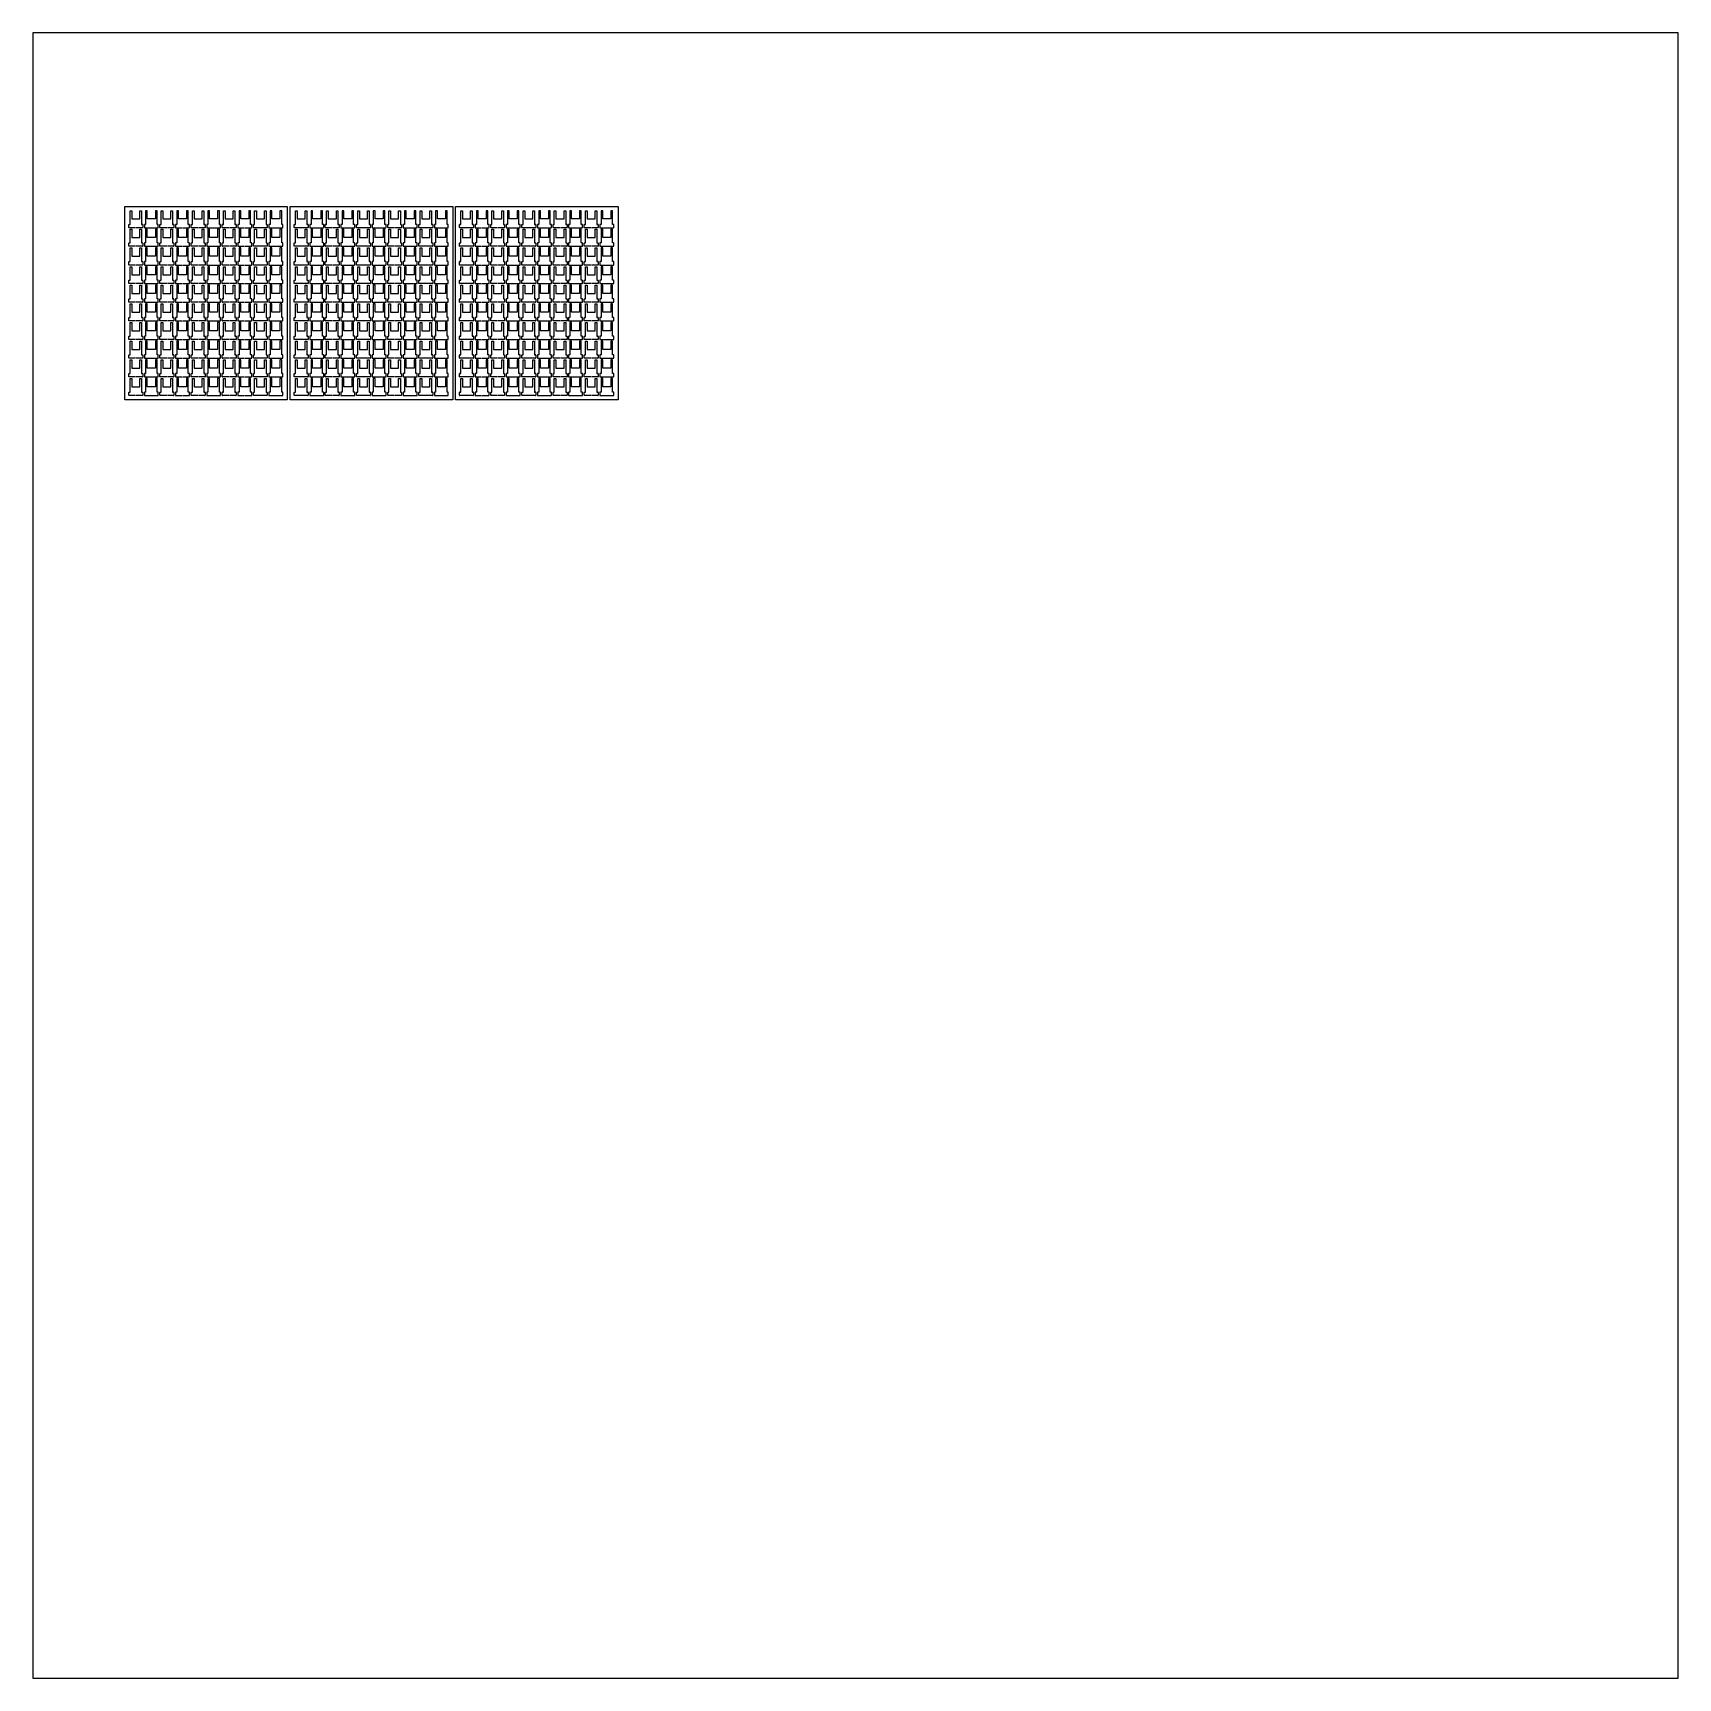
# Model space of a CAD drawing. Extents: x 32 to 1032, y 230 to 1230.
import ezdxf

# ---------------------------------------------------------------- set-up
doc = ezdxf.new("R2010")
doc.units = 0
doc.header["$MEASUREMENT"] = 0

msp = doc.modelspace()

# ---------------------------------------------------------------- linework, layer by layer
for p, q in [((90.9, 1113.5), (90.9, 1121.8)), ((90.9, 1121.8), (91.9, 1121.8)), ((91.9, 1121.8), (91.9, 1116.8)), ((96.8, 1116.8), (96.8, 1121.8)), ((96.8, 1121.8), (97.8, 1121.8)), ((97.8, 1121.8), (97.8, 1113.5)), ((101.4, 1121.8), (100.3, 1121.8)), ((100.3, 1121.8), (100.3, 1113.5)), ((101.4, 1116.8), (101.4, 1121.8)), ((107.3, 1121.8), (106.3, 1121.8)), ((106.3, 1121.8), (106.3, 1116.8)), ((107.3, 1113.5), (107.3, 1121.8)), ((109.8, 1113.5), (109.8, 1121.8)), ((109.8, 1121.8), (110.8, 1121.8)), ((110.8, 1121.8), (110.8, 1116.8)), ((115.7, 1116.8), (115.7, 1121.8)), ((115.7, 1121.8), (116.8, 1121.8)), ((116.8, 1121.8), (116.8, 1113.5)), ((120.3, 1121.8), (119.3, 1121.8)), ((119.3, 1121.8), (119.3, 1113.5)), ((120.3, 1116.8), (120.3, 1121.8)), ((126.2, 1121.8), (125.2, 1121.8)), ((125.2, 1121.8), (125.2, 1116.8)), ((126.2, 1113.5), (126.2, 1121.8)), ((128.8, 1113.5), (128.8, 1121.8)), ((128.8, 1121.8), (129.8, 1121.8)), ((129.8, 1121.8), (129.8, 1116.8)), ((134.7, 1116.8), (134.7, 1121.8)), ((134.7, 1121.8), (135.7, 1121.8)), ((135.7, 1121.8), (135.7, 1113.5)), ((139.2, 1121.8), (138.2, 1121.8)), ((138.2, 1121.8), (138.2, 1113.5)), ((139.2, 1116.8), (139.2, 1121.8)), ((145.2, 1121.8), (144.1, 1121.8)), ((144.1, 1121.8), (144.1, 1116.8)), ((145.2, 1113.5), (145.2, 1121.8)), ((147.7, 1113.5), (147.7, 1121.8)), ((147.7, 1121.8), (148.7, 1121.8)), ((148.7, 1121.8), (148.7, 1116.8)), ((153.6, 1116.8), (153.6, 1121.8)), ((153.6, 1121.8), (154.6, 1121.8)), ((154.6, 1121.8), (154.6, 1113.5)), ((158.2, 1121.8), (157.2, 1121.8)), ((157.2, 1121.8), (157.2, 1113.5)), ((158.2, 1116.8), (158.2, 1121.8)), ((164.1, 1121.8), (163.1, 1121.8)), ((163.1, 1121.8), (163.1, 1116.8)), ((164.1, 1113.5), (164.1, 1121.8)), ((166.6, 1113.5), (166.6, 1121.8)), ((166.6, 1121.8), (167.7, 1121.8)), ((167.7, 1121.8), (167.7, 1116.8)), ((172.6, 1116.8), (172.6, 1121.8)), ((172.6, 1121.8), (173.6, 1121.8)), ((173.6, 1121.8), (173.6, 1113.5)), ((177.1, 1121.8), (176.1, 1121.8)), ((176.1, 1121.8), (176.1, 1113.5)), ((177.1, 1116.8), (177.1, 1121.8)), ((183.1, 1121.8), (182, 1121.8)), ((182, 1121.8), (182, 1116.8)), ((183.1, 1113.5), (183.1, 1121.8)), ((191.4, 1113.5), (191.4, 1121.8)), ((191.4, 1121.8), (192.4, 1121.8)), ((192.4, 1121.8), (192.4, 1116.8)), ((197.3, 1116.8), (197.3, 1121.8)), ((197.3, 1121.8), (198.3, 1121.8)), ((198.3, 1121.8), (198.3, 1113.5)), ((201.9, 1121.8), (200.9, 1121.8)), ((200.9, 1121.8), (200.9, 1113.5)), ((201.9, 1116.8), (201.9, 1121.8)), ((207.8, 1121.8), (206.8, 1121.8)), ((206.8, 1121.8), (206.8, 1116.8)), ((207.8, 1113.5), (207.8, 1121.8)), ((210.3, 1113.5), (210.3, 1121.8)), ((210.3, 1121.8), (211.4, 1121.8)), ((211.4, 1121.8), (211.4, 1116.8)), ((216.3, 1116.8), (216.3, 1121.8)), ((216.3, 1121.8), (217.3, 1121.8)), ((217.3, 1121.8), (217.3, 1113.5)), ((220.8, 1121.8), (219.8, 1121.8)), ((219.8, 1121.8), (219.8, 1113.5)), ((220.8, 1116.8), (220.8, 1121.8)), ((226.8, 1121.8), (225.7, 1121.8)), ((225.7, 1121.8), (225.7, 1116.8)), ((226.8, 1113.5), (226.8, 1121.8)), ((229.3, 1113.5), (229.3, 1121.8)), ((229.3, 1121.8), (230.3, 1121.8)), ((230.3, 1121.8), (230.3, 1116.8)), ((235.2, 1116.8), (235.2, 1121.8)), ((235.2, 1121.8), (236.2, 1121.8)), ((236.2, 1121.8), (236.2, 1113.5)), ((239.8, 1121.8), (238.7, 1121.8)), ((238.7, 1121.8), (238.7, 1113.5)), ((239.8, 1116.8), (239.8, 1121.8)), ((245.7, 1121.8), (244.7, 1121.8)), ((244.7, 1121.8), (244.7, 1116.8)), ((245.7, 1113.5), (245.7, 1121.8)), ((248.2, 1113.5), (248.2, 1121.8)), ((248.2, 1121.8), (249.2, 1121.8)), ((249.2, 1121.8), (249.2, 1116.8)), ((254.1, 1116.8), (254.1, 1121.8)), ((254.1, 1121.8), (255.2, 1121.8)), ((255.2, 1121.8), (255.2, 1113.5)), ((258.7, 1121.8), (257.7, 1121.8)), ((257.7, 1121.8), (257.7, 1113.5)), ((258.7, 1116.8), (258.7, 1121.8)), ((264.6, 1121.8), (263.6, 1121.8)), ((263.6, 1121.8), (263.6, 1116.8)), ((264.6, 1113.5), (264.6, 1121.8)), ((267.2, 1113.5), (267.2, 1121.8)), ((267.2, 1121.8), (268.2, 1121.8)), ((268.2, 1121.8), (268.2, 1116.8)), ((273.1, 1116.8), (273.1, 1121.8)), ((273.1, 1121.8), (274.1, 1121.8)), ((274.1, 1121.8), (274.1, 1113.5)), ((277.7, 1121.8), (276.6, 1121.8)), ((276.6, 1121.8), (276.6, 1113.5)), ((277.7, 1116.8), (277.7, 1121.8)), ((283.6, 1121.8), (282.6, 1121.8)), ((282.6, 1121.8), (282.6, 1116.8)), ((283.6, 1113.5), (283.6, 1121.8)), ((291.9, 1113.5), (291.9, 1121.8)), ((291.9, 1121.8), (292.9, 1121.8)), ((292.9, 1121.8), (292.9, 1116.8)), ((297.8, 1116.8), (297.8, 1121.8)), ((297.8, 1121.8), (298.9, 1121.8)), ((298.9, 1121.8), (298.9, 1113.5)), ((302.4, 1121.8), (301.4, 1121.8)), ((301.4, 1121.8), (301.4, 1113.5)), ((302.4, 1116.8), (302.4, 1121.8)), ((308.3, 1121.8), (307.3, 1121.8)), ((307.3, 1121.8), (307.3, 1116.8)), ((308.3, 1113.5), (308.3, 1121.8)), ((310.9, 1113.5), (310.9, 1121.8)), ((310.9, 1121.8), (311.9, 1121.8)), ((311.9, 1121.8), (311.9, 1116.8)), ((316.8, 1116.8), (316.8, 1121.8)), ((316.8, 1121.8), (317.8, 1121.8)), ((317.8, 1121.8), (317.8, 1113.5)), ((321.4, 1121.8), (320.3, 1121.8)), ((320.3, 1121.8), (320.3, 1113.5)), ((321.4, 1116.8), (321.4, 1121.8)), ((327.3, 1121.8), (326.3, 1121.8)), ((326.3, 1121.8), (326.3, 1116.8)), ((327.3, 1113.5), (327.3, 1121.8)), ((329.8, 1113.5), (329.8, 1121.8)), ((329.8, 1121.8), (330.8, 1121.8)), ((330.8, 1121.8), (330.8, 1116.8)), ((335.7, 1116.8), (335.7, 1121.8)), ((335.7, 1121.8), (336.7, 1121.8)), ((336.7, 1121.8), (336.7, 1113.5)), ((340.3, 1121.8), (339.3, 1121.8)), ((339.3, 1121.8), (339.3, 1113.5)), ((340.3, 1116.8), (340.3, 1121.8)), ((346.2, 1121.8), (345.2, 1121.8)), ((345.2, 1121.8), (345.2, 1116.8)), ((346.2, 1113.5), (346.2, 1121.8)), ((348.7, 1113.5), (348.7, 1121.8)), ((348.7, 1121.8), (349.8, 1121.8)), ((349.8, 1121.8), (349.8, 1116.8)), ((354.7, 1116.8), (354.7, 1121.8)), ((354.7, 1121.8), (355.7, 1121.8)), ((355.7, 1121.8), (355.7, 1113.5)), ((359.2, 1121.8), (358.2, 1121.8)), ((358.2, 1121.8), (358.2, 1113.5)), ((359.2, 1116.8), (359.2, 1121.8)), ((365.2, 1121.8), (364.1, 1121.8)), ((364.1, 1121.8), (364.1, 1116.8)), ((365.2, 1113.5), (365.2, 1121.8)), ((367.7, 1113.5), (367.7, 1121.8)), ((367.7, 1121.8), (368.7, 1121.8)), ((368.7, 1121.8), (368.7, 1116.8)), ((373.6, 1116.8), (373.6, 1121.8)), ((373.6, 1121.8), (374.6, 1121.8)), ((374.6, 1121.8), (374.6, 1113.5)), ((378.2, 1121.8), (377.2, 1121.8)), ((377.2, 1121.8), (377.2, 1113.5)), ((378.2, 1116.8), (378.2, 1121.8)), ((384.1, 1121.8), (383.1, 1121.8)), ((383.1, 1121.8), (383.1, 1116.8)), ((384.1, 1113.5), (384.1, 1121.8)), ((90.1, 1111.6), (90.1, 1113.4)), ((90.2, 1113.5), (90.9, 1113.5)), ((94.3, 1111.5), (90.2, 1111.5)), ((90.9, 1102.2), (90.9, 1110.5)), ((90.9, 1110.5), (91.9, 1110.5)), ((91.9, 1116.8), (96.8, 1116.8)), ((91.9, 1110.5), (91.9, 1105.5)), ((98.5, 1111.5), (94.6, 1111.5)), ((96.8, 1105.5), (96.8, 1110.5)), ((96.8, 1110.5), (97.8, 1110.5)), ((97.8, 1113.5), (98.5, 1113.5)), ((97.8, 1110.5), (97.8, 1102.2)), ((98.6, 1113.4), (98.6, 1111.6)), ((99.6, 1113.4), (99.6, 1111.6)), ((100.3, 1113.5), (99.7, 1113.5)), ((99.7, 1111.5), (103.5, 1111.5)), ((101.4, 1110.5), (100.3, 1110.5)), ((100.3, 1110.5), (100.3, 1102.2)), ((106.3, 1116.8), (101.4, 1116.8)), ((101.4, 1105.5), (101.4, 1110.5)), ((103.8, 1111.5), (107.9, 1111.5)), ((107.3, 1110.5), (106.3, 1110.5)), ((106.3, 1110.5), (106.3, 1105.5)), ((107.9, 1113.5), (107.3, 1113.5)), ((107.3, 1102.2), (107.3, 1110.5)), ((108, 1111.6), (108, 1113.4)), ((109, 1111.6), (109, 1113.4)), ((109.1, 1113.5), (109.8, 1113.5)), ((113.3, 1111.5), (109.1, 1111.5)), ((109.8, 1102.2), (109.8, 1110.5)), ((109.8, 1110.5), (110.8, 1110.5)), ((110.8, 1116.8), (115.7, 1116.8)), ((110.8, 1110.5), (110.8, 1105.5)), ((117.4, 1111.5), (113.6, 1111.5)), ((115.7, 1105.5), (115.7, 1110.5)), ((115.7, 1110.5), (116.8, 1110.5)), ((116.8, 1113.5), (117.4, 1113.5)), ((116.8, 1110.5), (116.8, 1102.2)), ((117.5, 1113.4), (117.5, 1111.6)), ((118.5, 1113.4), (118.5, 1111.6)), ((119.3, 1113.5), (118.6, 1113.5)), ((118.6, 1111.5), (122.4, 1111.5)), ((120.3, 1110.5), (119.3, 1110.5)), ((119.3, 1110.5), (119.3, 1102.2)), ((125.2, 1116.8), (120.3, 1116.8)), ((120.3, 1105.5), (120.3, 1110.5)), ((122.7, 1111.5), (126.9, 1111.5)), ((126.2, 1110.5), (125.2, 1110.5)), ((125.2, 1110.5), (125.2, 1105.5)), ((126.9, 1113.5), (126.2, 1113.5)), ((126.2, 1102.2), (126.2, 1110.5)), ((127, 1111.6), (127, 1113.4)), ((128, 1111.6), (128, 1113.4)), ((128.1, 1113.5), (128.8, 1113.5)), ((132.2, 1111.5), (128.1, 1111.5)), ((128.8, 1102.2), (128.8, 1110.5)), ((128.8, 1110.5), (129.8, 1110.5)), ((129.8, 1116.8), (134.7, 1116.8)), ((129.8, 1110.5), (129.8, 1105.5)), ((136.4, 1111.5), (132.5, 1111.5)), ((134.7, 1105.5), (134.7, 1110.5)), ((134.7, 1110.5), (135.7, 1110.5)), ((135.7, 1113.5), (136.4, 1113.5)), ((135.7, 1110.5), (135.7, 1102.2)), ((136.5, 1113.4), (136.5, 1111.6)), ((137.5, 1113.4), (137.5, 1111.6)), ((138.2, 1113.5), (137.6, 1113.5)), ((137.6, 1111.5), (141.4, 1111.5)), ((139.2, 1110.5), (138.2, 1110.5)), ((138.2, 1110.5), (138.2, 1102.2)), ((144.1, 1116.8), (139.2, 1116.8)), ((139.2, 1105.5), (139.2, 1110.5)), ((141.7, 1111.5), (145.8, 1111.5)), ((145.2, 1110.5), (144.1, 1110.5)), ((144.1, 1110.5), (144.1, 1105.5)), ((145.8, 1113.5), (145.2, 1113.5)), ((145.2, 1102.2), (145.2, 1110.5)), ((145.9, 1111.6), (145.9, 1113.4)), ((146.9, 1111.6), (146.9, 1113.4)), ((147, 1113.5), (147.7, 1113.5)), ((151.2, 1111.5), (147, 1111.5)), ((147.7, 1102.2), (147.7, 1110.5)), ((147.7, 1110.5), (148.7, 1110.5)), ((148.7, 1116.8), (153.6, 1116.8)), ((148.7, 1110.5), (148.7, 1105.5)), ((155.3, 1111.5), (151.5, 1111.5)), ((153.6, 1105.5), (153.6, 1110.5)), ((153.6, 1110.5), (154.6, 1110.5)), ((154.6, 1113.5), (155.3, 1113.5)), ((154.6, 1110.5), (154.6, 1102.2)), ((155.4, 1113.4), (155.4, 1111.6)), ((156.4, 1113.4), (156.4, 1111.6)), ((157.2, 1113.5), (156.5, 1113.5)), ((156.5, 1111.5), (160.3, 1111.5)), ((158.2, 1110.5), (157.2, 1110.5)), ((157.2, 1110.5), (157.2, 1102.2)), ((163.1, 1116.8), (158.2, 1116.8)), ((158.2, 1105.5), (158.2, 1110.5)), ((160.6, 1111.5), (164.8, 1111.5)), ((164.1, 1110.5), (163.1, 1110.5)), ((163.1, 1110.5), (163.1, 1105.5)), ((164.8, 1113.5), (164.1, 1113.5)), ((164.1, 1102.2), (164.1, 1110.5)), ((164.9, 1111.6), (164.9, 1113.4)), ((165.9, 1111.6), (165.9, 1113.4)), ((166, 1113.5), (166.6, 1113.5)), ((170.1, 1111.5), (166, 1111.5)), ((166.6, 1102.2), (166.6, 1110.5)), ((166.6, 1110.5), (167.7, 1110.5)), ((167.7, 1116.8), (172.6, 1116.8)), ((167.7, 1110.5), (167.7, 1105.5)), ((174.2, 1111.5), (170.4, 1111.5)), ((172.6, 1105.5), (172.6, 1110.5)), ((172.6, 1110.5), (173.6, 1110.5)), ((173.6, 1113.5), (174.2, 1113.5)), ((173.6, 1110.5), (173.6, 1102.2)), ((174.3, 1113.4), (174.3, 1111.6)), ((175.3, 1113.4), (175.3, 1111.6)), ((176.1, 1113.5), (175.4, 1113.5)), ((175.4, 1111.5), (179.3, 1111.5)), ((177.1, 1110.5), (176.1, 1110.5)), ((176.1, 1110.5), (176.1, 1102.2)), ((182, 1116.8), (177.1, 1116.8)), ((177.1, 1105.5), (177.1, 1110.5)), ((179.6, 1111.5), (183.7, 1111.5)), ((183.1, 1110.5), (182, 1110.5)), ((182, 1110.5), (182, 1105.5)), ((183.7, 1113.5), (183.1, 1113.5)), ((183.1, 1102.2), (183.1, 1110.5)), ((183.8, 1111.6), (183.8, 1113.4)), ((190.6, 1111.6), (190.6, 1113.4)), ((190.7, 1113.5), (191.4, 1113.5)), ((194.9, 1111.5), (190.7, 1111.5)), ((191.4, 1102.2), (191.4, 1110.5)), ((191.4, 1110.5), (192.4, 1110.5)), ((192.4, 1116.8), (197.3, 1116.8)), ((192.4, 1110.5), (192.4, 1105.5)), ((199, 1111.5), (195.2, 1111.5)), ((197.3, 1105.5), (197.3, 1110.5)), ((197.3, 1110.5), (198.3, 1110.5)), ((198.3, 1113.5), (199, 1113.5)), ((198.3, 1110.5), (198.3, 1102.2)), ((199.1, 1113.4), (199.1, 1111.6)), ((200.1, 1113.4), (200.1, 1111.6)), ((200.9, 1113.5), (200.2, 1113.5)), ((200.2, 1111.5), (204, 1111.5)), ((201.9, 1110.5), (200.9, 1110.5)), ((200.9, 1110.5), (200.9, 1102.2)), ((206.8, 1116.8), (201.9, 1116.8)), ((201.9, 1105.5), (201.9, 1110.5)), ((204.3, 1111.5), (208.5, 1111.5)), ((207.8, 1110.5), (206.8, 1110.5)), ((206.8, 1110.5), (206.8, 1105.5)), ((208.5, 1113.5), (207.8, 1113.5)), ((207.8, 1102.2), (207.8, 1110.5)), ((208.6, 1111.6), (208.6, 1113.4)), ((209.6, 1111.6), (209.6, 1113.4)), ((209.7, 1113.5), (210.3, 1113.5)), ((213.8, 1111.5), (209.7, 1111.5)), ((210.3, 1102.2), (210.3, 1110.5)), ((210.3, 1110.5), (211.4, 1110.5)), ((211.4, 1116.8), (216.3, 1116.8)), ((211.4, 1110.5), (211.4, 1105.5)), ((217.9, 1111.5), (214.1, 1111.5)), ((216.3, 1105.5), (216.3, 1110.5)), ((216.3, 1110.5), (217.3, 1110.5)), ((217.3, 1113.5), (217.9, 1113.5)), ((217.3, 1110.5), (217.3, 1102.2)), ((218, 1113.4), (218, 1111.6)), ((219, 1113.4), (219, 1111.6)), ((219.8, 1113.5), (219.1, 1113.5)), ((219.1, 1111.5), (223, 1111.5)), ((220.8, 1110.5), (219.8, 1110.5)), ((219.8, 1110.5), (219.8, 1102.2)), ((225.7, 1116.8), (220.8, 1116.8)), ((220.8, 1105.5), (220.8, 1110.5)), ((223.3, 1111.5), (227.4, 1111.5)), ((226.8, 1110.5), (225.7, 1110.5)), ((225.7, 1110.5), (225.7, 1105.5)), ((227.4, 1113.5), (226.8, 1113.5)), ((226.8, 1102.2), (226.8, 1110.5)), ((227.5, 1111.6), (227.5, 1113.4)), ((228.5, 1111.6), (228.5, 1113.4)), ((228.6, 1113.5), (229.3, 1113.5)), ((232.8, 1111.5), (228.6, 1111.5)), ((229.3, 1102.2), (229.3, 1110.5)), ((229.3, 1110.5), (230.3, 1110.5)), ((230.3, 1116.8), (235.2, 1116.8)), ((230.3, 1110.5), (230.3, 1105.5)), ((236.9, 1111.5), (233.1, 1111.5)), ((235.2, 1105.5), (235.2, 1110.5)), ((235.2, 1110.5), (236.2, 1110.5)), ((236.2, 1113.5), (236.9, 1113.5)), ((236.2, 1110.5), (236.2, 1102.2)), ((237, 1113.4), (237, 1111.6)), ((238, 1113.4), (238, 1111.6)), ((238.7, 1113.5), (238.1, 1113.5)), ((238.1, 1111.5), (241.9, 1111.5)), ((239.8, 1110.5), (238.7, 1110.5)), ((238.7, 1110.5), (238.7, 1102.2)), ((244.7, 1116.8), (239.8, 1116.8)), ((239.8, 1105.5), (239.8, 1110.5)), ((242.2, 1111.5), (246.4, 1111.5)), ((245.7, 1110.5), (244.7, 1110.5)), ((244.7, 1110.5), (244.7, 1105.5)), ((246.4, 1113.5), (245.7, 1113.5)), ((245.7, 1102.2), (245.7, 1110.5)), ((246.5, 1111.6), (246.5, 1113.4)), ((247.5, 1111.6), (247.5, 1113.4)), ((247.6, 1113.5), (248.2, 1113.5)), ((251.7, 1111.5), (247.6, 1111.5)), ((248.2, 1102.2), (248.2, 1110.5)), ((248.2, 1110.5), (249.2, 1110.5)), ((249.2, 1116.8), (254.1, 1116.8)), ((249.2, 1110.5), (249.2, 1105.5)), ((255.8, 1111.5), (252, 1111.5)), ((254.1, 1105.5), (254.1, 1110.5)), ((254.1, 1110.5), (255.2, 1110.5)), ((255.2, 1113.5), (255.8, 1113.5)), ((255.2, 1110.5), (255.2, 1102.2)), ((255.9, 1113.4), (255.9, 1111.6)), ((256.9, 1113.4), (256.9, 1111.6)), ((257.7, 1113.5), (257, 1113.5)), ((257, 1111.5), (260.9, 1111.5)), ((258.7, 1110.5), (257.7, 1110.5)), ((257.7, 1110.5), (257.7, 1102.2)), ((263.6, 1116.8), (258.7, 1116.8)), ((258.7, 1105.5), (258.7, 1110.5)), ((261.2, 1111.5), (265.3, 1111.5)), ((264.6, 1110.5), (263.6, 1110.5)), ((263.6, 1110.5), (263.6, 1105.5)), ((265.3, 1113.5), (264.6, 1113.5)), ((264.6, 1102.2), (264.6, 1110.5)), ((265.4, 1111.6), (265.4, 1113.4)), ((266.4, 1111.6), (266.4, 1113.4)), ((266.5, 1113.5), (267.2, 1113.5)), ((270.6, 1111.5), (266.5, 1111.5)), ((267.2, 1102.2), (267.2, 1110.5)), ((267.2, 1110.5), (268.2, 1110.5)), ((268.2, 1116.8), (273.1, 1116.8)), ((268.2, 1110.5), (268.2, 1105.5)), ((274.8, 1111.5), (270.9, 1111.5)), ((273.1, 1105.5), (273.1, 1110.5)), ((273.1, 1110.5), (274.1, 1110.5)), ((274.1, 1113.5), (274.8, 1113.5)), ((274.1, 1110.5), (274.1, 1102.2)), ((274.9, 1113.4), (274.9, 1111.6)), ((275.9, 1113.4), (275.9, 1111.6)), ((276.6, 1113.5), (276, 1113.5)), ((276, 1111.5), (279.8, 1111.5)), ((277.7, 1110.5), (276.6, 1110.5)), ((276.6, 1110.5), (276.6, 1102.2)), ((282.6, 1116.8), (277.7, 1116.8)), ((277.7, 1105.5), (277.7, 1110.5)), ((280.1, 1111.5), (284.2, 1111.5)), ((283.6, 1110.5), (282.6, 1110.5)), ((282.6, 1110.5), (282.6, 1105.5)), ((284.2, 1113.5), (283.6, 1113.5)), ((283.6, 1102.2), (283.6, 1110.5)), ((284.3, 1111.6), (284.3, 1113.4)), ((291.2, 1111.6), (291.2, 1113.4)), ((291.3, 1113.5), (291.9, 1113.5)), ((295.4, 1111.5), (291.3, 1111.5)), ((291.9, 1102.2), (291.9, 1110.5)), ((291.9, 1110.5), (292.9, 1110.5)), ((292.9, 1116.8), (297.8, 1116.8)), ((292.9, 1110.5), (292.9, 1105.5)), ((299.5, 1111.5), (295.7, 1111.5)), ((297.8, 1105.5), (297.8, 1110.5)), ((297.8, 1110.5), (298.9, 1110.5)), ((298.9, 1113.5), (299.5, 1113.5)), ((298.9, 1110.5), (298.9, 1102.2)), ((299.6, 1113.4), (299.6, 1111.6)), ((300.6, 1113.4), (300.6, 1111.6)), ((301.4, 1113.5), (300.7, 1113.5)), ((300.7, 1111.5), (304.6, 1111.5)), ((302.4, 1110.5), (301.4, 1110.5)), ((301.4, 1110.5), (301.4, 1102.2)), ((307.3, 1116.8), (302.4, 1116.8)), ((302.4, 1105.5), (302.4, 1110.5)), ((304.9, 1111.5), (309, 1111.5)), ((308.3, 1110.5), (307.3, 1110.5)), ((307.3, 1110.5), (307.3, 1105.5)), ((309, 1113.5), (308.3, 1113.5)), ((308.3, 1102.2), (308.3, 1110.5)), ((309.1, 1111.6), (309.1, 1113.4)), ((310.1, 1111.6), (310.1, 1113.4)), ((310.2, 1113.5), (310.9, 1113.5)), ((314.3, 1111.5), (310.2, 1111.5)), ((310.9, 1102.2), (310.9, 1110.5)), ((310.9, 1110.5), (311.9, 1110.5)), ((311.9, 1116.8), (316.8, 1116.8)), ((311.9, 1110.5), (311.9, 1105.5)), ((318.5, 1111.5), (314.6, 1111.5)), ((316.8, 1105.5), (316.8, 1110.5)), ((316.8, 1110.5), (317.8, 1110.5)), ((317.8, 1113.5), (318.5, 1113.5)), ((317.8, 1110.5), (317.8, 1102.2)), ((318.6, 1113.4), (318.6, 1111.6)), ((319.6, 1113.4), (319.6, 1111.6)), ((320.3, 1113.5), (319.7, 1113.5)), ((319.7, 1111.5), (323.5, 1111.5)), ((321.4, 1110.5), (320.3, 1110.5)), ((320.3, 1110.5), (320.3, 1102.2)), ((326.3, 1116.8), (321.4, 1116.8)), ((321.4, 1105.5), (321.4, 1110.5)), ((323.8, 1111.5), (327.9, 1111.5)), ((327.3, 1110.5), (326.3, 1110.5)), ((326.3, 1110.5), (326.3, 1105.5)), ((327.9, 1113.5), (327.3, 1113.5)), ((327.3, 1102.2), (327.3, 1110.5)), ((328, 1111.6), (328, 1113.4)), ((329, 1111.6), (329, 1113.4)), ((329.1, 1113.5), (329.8, 1113.5)), ((333.3, 1111.5), (329.1, 1111.5)), ((329.8, 1102.2), (329.8, 1110.5)), ((329.8, 1110.5), (330.8, 1110.5)), ((330.8, 1116.8), (335.7, 1116.8)), ((330.8, 1110.5), (330.8, 1105.5)), ((337.4, 1111.5), (333.6, 1111.5)), ((335.7, 1105.5), (335.7, 1110.5)), ((335.7, 1110.5), (336.7, 1110.5)), ((336.7, 1113.5), (337.4, 1113.5)), ((336.7, 1110.5), (336.7, 1102.2)), ((337.5, 1113.4), (337.5, 1111.6)), ((338.5, 1113.4), (338.5, 1111.6)), ((339.3, 1113.5), (338.6, 1113.5)), ((338.6, 1111.5), (342.4, 1111.5)), ((340.3, 1110.5), (339.3, 1110.5)), ((339.3, 1110.5), (339.3, 1102.2)), ((345.2, 1116.8), (340.3, 1116.8)), ((340.3, 1105.5), (340.3, 1110.5)), ((342.7, 1111.5), (346.9, 1111.5)), ((346.2, 1110.5), (345.2, 1110.5)), ((345.2, 1110.5), (345.2, 1105.5)), ((346.9, 1113.5), (346.2, 1113.5)), ((346.2, 1102.2), (346.2, 1110.5)), ((347, 1111.6), (347, 1113.4)), ((348, 1111.6), (348, 1113.4)), ((348.1, 1113.5), (348.7, 1113.5)), ((352.2, 1111.5), (348.1, 1111.5)), ((348.7, 1102.2), (348.7, 1110.5)), ((348.7, 1110.5), (349.8, 1110.5)), ((349.8, 1116.8), (354.7, 1116.8)), ((349.8, 1110.5), (349.8, 1105.5)), ((356.4, 1111.5), (352.5, 1111.5)), ((354.7, 1105.5), (354.7, 1110.5)), ((354.7, 1110.5), (355.7, 1110.5)), ((355.7, 1113.5), (356.4, 1113.5)), ((355.7, 1110.5), (355.7, 1102.2)), ((356.5, 1113.4), (356.5, 1111.6)), ((357.5, 1113.4), (357.5, 1111.6)), ((358.2, 1113.5), (357.6, 1113.5)), ((357.6, 1111.5), (361.4, 1111.5)), ((359.2, 1110.5), (358.2, 1110.5)), ((358.2, 1110.5), (358.2, 1102.2)), ((364.1, 1116.8), (359.2, 1116.8)), ((359.2, 1105.5), (359.2, 1110.5)), ((361.7, 1111.5), (365.8, 1111.5)), ((365.2, 1110.5), (364.1, 1110.5)), ((364.1, 1110.5), (364.1, 1105.5)), ((365.8, 1113.5), (365.2, 1113.5)), ((365.2, 1102.2), (365.2, 1110.5)), ((365.9, 1111.6), (365.9, 1113.4)), ((366.9, 1111.6), (366.9, 1113.4)), ((367, 1113.5), (367.7, 1113.5)), ((371.2, 1111.5), (367, 1111.5)), ((367.7, 1102.2), (367.7, 1110.5)), ((367.7, 1110.5), (368.7, 1110.5)), ((368.7, 1116.8), (373.6, 1116.8)), ((368.7, 1110.5), (368.7, 1105.5)), ((375.3, 1111.5), (371.5, 1111.5)), ((373.6, 1105.5), (373.6, 1110.5)), ((373.6, 1110.5), (374.6, 1110.5)), ((374.6, 1113.5), (375.3, 1113.5)), ((374.6, 1110.5), (374.6, 1102.2)), ((375.4, 1113.4), (375.4, 1111.6)), ((376.4, 1113.4), (376.4, 1111.6)), ((377.2, 1113.5), (376.5, 1113.5)), ((376.5, 1111.5), (380.3, 1111.5)), ((378.2, 1110.5), (377.2, 1110.5)), ((377.2, 1110.5), (377.2, 1102.2)), ((383.1, 1116.8), (378.2, 1116.8)), ((378.2, 1105.5), (378.2, 1110.5)), ((380.6, 1111.5), (384.8, 1111.5)), ((384.1, 1110.5), (383.1, 1110.5)), ((383.1, 1110.5), (383.1, 1105.5)), ((384.8, 1113.5), (384.1, 1113.5)), ((384.1, 1102.2), (384.1, 1110.5)), ((384.9, 1111.6), (384.9, 1113.4)), ((90.1, 1100.3), (90.1, 1102.1)), ((90.2, 1102.2), (90.9, 1102.2)), ((94.3, 1100.2), (90.2, 1100.2)), ((91.9, 1105.5), (96.8, 1105.5)), ((98.5, 1100.2), (94.6, 1100.2)), ((97.8, 1102.2), (98.5, 1102.2)), ((98.6, 1102.1), (98.6, 1100.3)), ((99.6, 1102.1), (99.6, 1100.3)), ((100.3, 1102.2), (99.7, 1102.2)), ((99.7, 1100.2), (103.5, 1100.2)), ((106.3, 1105.5), (101.4, 1105.5)), ((103.8, 1100.2), (107.9, 1100.2)), ((107.9, 1102.2), (107.3, 1102.2)), ((108, 1100.3), (108, 1102.1)), ((109, 1100.3), (109, 1102.1)), ((109.1, 1102.2), (109.8, 1102.2)), ((113.3, 1100.2), (109.1, 1100.2)), ((110.8, 1105.5), (115.7, 1105.5)), ((117.4, 1100.2), (113.6, 1100.2)), ((116.8, 1102.2), (117.4, 1102.2)), ((117.5, 1102.1), (117.5, 1100.3)), ((118.5, 1102.1), (118.5, 1100.3)), ((119.3, 1102.2), (118.6, 1102.2)), ((118.6, 1100.2), (122.4, 1100.2)), ((125.2, 1105.5), (120.3, 1105.5)), ((122.7, 1100.2), (126.9, 1100.2)), ((126.9, 1102.2), (126.2, 1102.2)), ((127, 1100.3), (127, 1102.1)), ((128, 1100.3), (128, 1102.1)), ((128.1, 1102.2), (128.8, 1102.2)), ((132.2, 1100.2), (128.1, 1100.2)), ((129.8, 1105.5), (134.7, 1105.5)), ((136.4, 1100.2), (132.5, 1100.2)), ((135.7, 1102.2), (136.4, 1102.2)), ((136.5, 1102.1), (136.5, 1100.3)), ((137.5, 1102.1), (137.5, 1100.3)), ((138.2, 1102.2), (137.6, 1102.2)), ((137.6, 1100.2), (141.4, 1100.2)), ((144.1, 1105.5), (139.2, 1105.5)), ((141.7, 1100.2), (145.8, 1100.2)), ((145.8, 1102.2), (145.2, 1102.2)), ((145.9, 1100.3), (145.9, 1102.1)), ((146.9, 1100.3), (146.9, 1102.1)), ((147, 1102.2), (147.7, 1102.2)), ((151.2, 1100.2), (147, 1100.2)), ((148.7, 1105.5), (153.6, 1105.5)), ((155.3, 1100.2), (151.5, 1100.2)), ((154.6, 1102.2), (155.3, 1102.2)), ((155.4, 1102.1), (155.4, 1100.3)), ((156.4, 1102.1), (156.4, 1100.3)), ((157.2, 1102.2), (156.5, 1102.2)), ((156.5, 1100.2), (160.3, 1100.2)), ((163.1, 1105.5), (158.2, 1105.5)), ((160.6, 1100.2), (164.8, 1100.2)), ((164.8, 1102.2), (164.1, 1102.2)), ((164.9, 1100.3), (164.9, 1102.1)), ((165.9, 1100.3), (165.9, 1102.1)), ((166, 1102.2), (166.6, 1102.2)), ((170.1, 1100.2), (166, 1100.2)), ((167.7, 1105.5), (172.6, 1105.5)), ((174.2, 1100.2), (170.4, 1100.2)), ((173.6, 1102.2), (174.2, 1102.2)), ((174.3, 1102.1), (174.3, 1100.3)), ((175.3, 1102.1), (175.3, 1100.3)), ((176.1, 1102.2), (175.4, 1102.2)), ((175.4, 1100.2), (179.3, 1100.2)), ((182, 1105.5), (177.1, 1105.5)), ((179.6, 1100.2), (183.7, 1100.2)), ((183.7, 1102.2), (183.1, 1102.2)), ((183.8, 1100.3), (183.8, 1102.1)), ((190.6, 1100.3), (190.6, 1102.1)), ((190.7, 1102.2), (191.4, 1102.2)), ((194.9, 1100.2), (190.7, 1100.2)), ((192.4, 1105.5), (197.3, 1105.5)), ((199, 1100.2), (195.2, 1100.2)), ((198.3, 1102.2), (199, 1102.2)), ((199.1, 1102.1), (199.1, 1100.3)), ((200.1, 1102.1), (200.1, 1100.3)), ((200.9, 1102.2), (200.2, 1102.2)), ((200.2, 1100.2), (204, 1100.2)), ((206.8, 1105.5), (201.9, 1105.5)), ((204.3, 1100.2), (208.5, 1100.2)), ((208.5, 1102.2), (207.8, 1102.2)), ((208.6, 1100.3), (208.6, 1102.1)), ((209.6, 1100.3), (209.6, 1102.1)), ((209.7, 1102.2), (210.3, 1102.2)), ((213.8, 1100.2), (209.7, 1100.2)), ((211.4, 1105.5), (216.3, 1105.5)), ((217.9, 1100.2), (214.1, 1100.2)), ((217.3, 1102.2), (217.9, 1102.2)), ((218, 1102.1), (218, 1100.3)), ((219, 1102.1), (219, 1100.3)), ((219.8, 1102.2), (219.1, 1102.2)), ((219.1, 1100.2), (223, 1100.2)), ((225.7, 1105.5), (220.8, 1105.5)), ((223.3, 1100.2), (227.4, 1100.2)), ((227.4, 1102.2), (226.8, 1102.2)), ((227.5, 1100.3), (227.5, 1102.1)), ((228.5, 1100.3), (228.5, 1102.1)), ((228.6, 1102.2), (229.3, 1102.2)), ((232.8, 1100.2), (228.6, 1100.2)), ((230.3, 1105.5), (235.2, 1105.5)), ((236.9, 1100.2), (233.1, 1100.2)), ((236.2, 1102.2), (236.9, 1102.2)), ((237, 1102.1), (237, 1100.3)), ((238, 1102.1), (238, 1100.3)), ((238.7, 1102.2), (238.1, 1102.2)), ((238.1, 1100.2), (241.9, 1100.2)), ((244.7, 1105.5), (239.8, 1105.5)), ((242.2, 1100.2), (246.4, 1100.2)), ((246.4, 1102.2), (245.7, 1102.2)), ((246.5, 1100.3), (246.5, 1102.1)), ((247.5, 1100.3), (247.5, 1102.1)), ((247.6, 1102.2), (248.2, 1102.2)), ((251.7, 1100.2), (247.6, 1100.2)), ((249.2, 1105.5), (254.1, 1105.5)), ((255.8, 1100.2), (252, 1100.2)), ((255.2, 1102.2), (255.8, 1102.2)), ((255.9, 1102.1), (255.9, 1100.3)), ((256.9, 1102.1), (256.9, 1100.3)), ((257.7, 1102.2), (257, 1102.2)), ((257, 1100.2), (260.9, 1100.2)), ((263.6, 1105.5), (258.7, 1105.5)), ((261.2, 1100.2), (265.3, 1100.2)), ((265.3, 1102.2), (264.6, 1102.2)), ((265.4, 1100.3), (265.4, 1102.1)), ((266.4, 1100.3), (266.4, 1102.1)), ((266.5, 1102.2), (267.2, 1102.2)), ((270.6, 1100.2), (266.5, 1100.2)), ((268.2, 1105.5), (273.1, 1105.5)), ((274.8, 1100.2), (270.9, 1100.2)), ((274.1, 1102.2), (274.8, 1102.2)), ((274.9, 1102.1), (274.9, 1100.3)), ((275.9, 1102.1), (275.9, 1100.3)), ((276.6, 1102.2), (276, 1102.2)), ((276, 1100.2), (279.8, 1100.2)), ((282.6, 1105.5), (277.7, 1105.5)), ((280.1, 1100.2), (284.2, 1100.2)), ((284.2, 1102.2), (283.6, 1102.2)), ((284.3, 1100.3), (284.3, 1102.1)), ((291.2, 1100.3), (291.2, 1102.1)), ((291.3, 1102.2), (291.9, 1102.2)), ((295.4, 1100.2), (291.3, 1100.2)), ((292.9, 1105.5), (297.8, 1105.5)), ((299.5, 1100.2), (295.7, 1100.2)), ((298.9, 1102.2), (299.5, 1102.2)), ((299.6, 1102.1), (299.6, 1100.3)), ((300.6, 1102.1), (300.6, 1100.3)), ((301.4, 1102.2), (300.7, 1102.2)), ((300.7, 1100.2), (304.6, 1100.2)), ((307.3, 1105.5), (302.4, 1105.5)), ((304.9, 1100.2), (309, 1100.2)), ((309, 1102.2), (308.3, 1102.2)), ((309.1, 1100.3), (309.1, 1102.1)), ((310.1, 1100.3), (310.1, 1102.1)), ((310.2, 1102.2), (310.9, 1102.2)), ((314.3, 1100.2), (310.2, 1100.2)), ((311.9, 1105.5), (316.8, 1105.5)), ((318.5, 1100.2), (314.6, 1100.2)), ((317.8, 1102.2), (318.5, 1102.2)), ((318.6, 1102.1), (318.6, 1100.3)), ((319.6, 1102.1), (319.6, 1100.3)), ((320.3, 1102.2), (319.7, 1102.2)), ((319.7, 1100.2), (323.5, 1100.2)), ((326.3, 1105.5), (321.4, 1105.5)), ((323.8, 1100.2), (327.9, 1100.2)), ((327.9, 1102.2), (327.3, 1102.2)), ((328, 1100.3), (328, 1102.1)), ((329, 1100.3), (329, 1102.1)), ((329.1, 1102.2), (329.8, 1102.2)), ((333.3, 1100.2), (329.1, 1100.2)), ((330.8, 1105.5), (335.7, 1105.5)), ((337.4, 1100.2), (333.6, 1100.2)), ((336.7, 1102.2), (337.4, 1102.2)), ((337.5, 1102.1), (337.5, 1100.3)), ((338.5, 1102.1), (338.5, 1100.3)), ((339.3, 1102.2), (338.6, 1102.2)), ((338.6, 1100.2), (342.4, 1100.2)), ((345.2, 1105.5), (340.3, 1105.5)), ((342.7, 1100.2), (346.9, 1100.2)), ((346.9, 1102.2), (346.2, 1102.2)), ((347, 1100.3), (347, 1102.1)), ((348, 1100.3), (348, 1102.1)), ((348.1, 1102.2), (348.7, 1102.2)), ((352.2, 1100.2), (348.1, 1100.2)), ((349.8, 1105.5), (354.7, 1105.5)), ((356.4, 1100.2), (352.5, 1100.2)), ((355.7, 1102.2), (356.4, 1102.2)), ((356.5, 1102.1), (356.5, 1100.3)), ((357.5, 1102.1), (357.5, 1100.3)), ((358.2, 1102.2), (357.6, 1102.2)), ((357.6, 1100.2), (361.4, 1100.2)), ((364.1, 1105.5), (359.2, 1105.5)), ((361.7, 1100.2), (365.8, 1100.2)), ((365.8, 1102.2), (365.2, 1102.2)), ((365.9, 1100.3), (365.9, 1102.1)), ((366.9, 1100.3), (366.9, 1102.1)), ((367, 1102.2), (367.7, 1102.2)), ((371.2, 1100.2), (367, 1100.2)), ((368.7, 1105.5), (373.6, 1105.5)), ((375.3, 1100.2), (371.5, 1100.2)), ((374.6, 1102.2), (375.3, 1102.2)), ((375.4, 1102.1), (375.4, 1100.3)), ((376.4, 1102.1), (376.4, 1100.3)), ((377.2, 1102.2), (376.5, 1102.2)), ((376.5, 1100.2), (380.3, 1100.2)), ((383.1, 1105.5), (378.2, 1105.5)), ((380.6, 1100.2), (384.8, 1100.2)), ((384.8, 1102.2), (384.1, 1102.2)), ((384.9, 1100.3), (384.9, 1102.1)), ((90.1, 1088.9), (90.1, 1090.8)), ((90.2, 1090.9), (90.9, 1090.9)), ((90.9, 1090.9), (90.9, 1099.2)), ((90.9, 1099.2), (91.9, 1099.2)), ((91.9, 1099.2), (91.9, 1094.2)), ((91.9, 1094.2), (96.8, 1094.2)), ((96.8, 1094.2), (96.8, 1099.2)), ((96.8, 1099.2), (97.8, 1099.2)), ((97.8, 1099.2), (97.8, 1090.9)), ((97.8, 1090.9), (98.5, 1090.9)), ((98.6, 1090.8), (98.6, 1088.9)), ((99.6, 1090.8), (99.6, 1088.9)), ((100.3, 1090.9), (99.7, 1090.9)), ((101.4, 1099.2), (100.3, 1099.2)), ((100.3, 1099.2), (100.3, 1090.9)), ((101.4, 1094.2), (101.4, 1099.2)), ((106.3, 1094.2), (101.4, 1094.2)), ((107.3, 1099.2), (106.3, 1099.2)), ((106.3, 1099.2), (106.3, 1094.2)), ((107.3, 1090.9), (107.3, 1099.2)), ((107.9, 1090.9), (107.3, 1090.9)), ((108, 1088.9), (108, 1090.8)), ((109, 1088.9), (109, 1090.8)), ((109.1, 1090.9), (109.8, 1090.9)), ((109.8, 1090.9), (109.8, 1099.2)), ((109.8, 1099.2), (110.8, 1099.2)), ((110.8, 1099.2), (110.8, 1094.2)), ((110.8, 1094.2), (115.7, 1094.2)), ((115.7, 1094.2), (115.7, 1099.2)), ((115.7, 1099.2), (116.8, 1099.2)), ((116.8, 1099.2), (116.8, 1090.9)), ((116.8, 1090.9), (117.4, 1090.9)), ((117.5, 1090.8), (117.5, 1088.9)), ((118.5, 1090.8), (118.5, 1088.9)), ((119.3, 1090.9), (118.6, 1090.9)), ((120.3, 1099.2), (119.3, 1099.2)), ((119.3, 1099.2), (119.3, 1090.9)), ((120.3, 1094.2), (120.3, 1099.2)), ((125.2, 1094.2), (120.3, 1094.2)), ((126.2, 1099.2), (125.2, 1099.2)), ((125.2, 1099.2), (125.2, 1094.2)), ((126.2, 1090.9), (126.2, 1099.2)), ((126.9, 1090.9), (126.2, 1090.9)), ((127, 1088.9), (127, 1090.8)), ((128, 1088.9), (128, 1090.8)), ((128.1, 1090.9), (128.8, 1090.9)), ((128.8, 1090.9), (128.8, 1099.2)), ((128.8, 1099.2), (129.8, 1099.2)), ((129.8, 1099.2), (129.8, 1094.2)), ((129.8, 1094.2), (134.7, 1094.2)), ((134.7, 1094.2), (134.7, 1099.2)), ((134.7, 1099.2), (135.7, 1099.2)), ((135.7, 1099.2), (135.7, 1090.9)), ((135.7, 1090.9), (136.4, 1090.9)), ((136.5, 1090.8), (136.5, 1088.9)), ((137.5, 1090.8), (137.5, 1088.9)), ((138.2, 1090.9), (137.6, 1090.9)), ((139.2, 1099.2), (138.2, 1099.2)), ((138.2, 1099.2), (138.2, 1090.9)), ((139.2, 1094.2), (139.2, 1099.2)), ((144.1, 1094.2), (139.2, 1094.2)), ((145.2, 1099.2), (144.1, 1099.2)), ((144.1, 1099.2), (144.1, 1094.2)), ((145.2, 1090.9), (145.2, 1099.2)), ((145.8, 1090.9), (145.2, 1090.9)), ((145.9, 1088.9), (145.9, 1090.8)), ((146.9, 1088.9), (146.9, 1090.8)), ((147, 1090.9), (147.7, 1090.9)), ((147.7, 1090.9), (147.7, 1099.2)), ((147.7, 1099.2), (148.7, 1099.2)), ((148.7, 1099.2), (148.7, 1094.2)), ((148.7, 1094.2), (153.6, 1094.2)), ((153.6, 1094.2), (153.6, 1099.2)), ((153.6, 1099.2), (154.6, 1099.2)), ((154.6, 1099.2), (154.6, 1090.9)), ((154.6, 1090.9), (155.3, 1090.9)), ((155.4, 1090.8), (155.4, 1088.9)), ((156.4, 1090.8), (156.4, 1088.9)), ((157.2, 1090.9), (156.5, 1090.9)), ((158.2, 1099.2), (157.2, 1099.2)), ((157.2, 1099.2), (157.2, 1090.9)), ((158.2, 1094.2), (158.2, 1099.2)), ((163.1, 1094.2), (158.2, 1094.2)), ((164.1, 1099.2), (163.1, 1099.2)), ((163.1, 1099.2), (163.1, 1094.2)), ((164.1, 1090.9), (164.1, 1099.2)), ((164.8, 1090.9), (164.1, 1090.9)), ((164.9, 1088.9), (164.9, 1090.8)), ((165.9, 1088.9), (165.9, 1090.8)), ((166, 1090.9), (166.6, 1090.9)), ((166.6, 1090.9), (166.6, 1099.2)), ((166.6, 1099.2), (167.7, 1099.2)), ((167.7, 1099.2), (167.7, 1094.2)), ((167.7, 1094.2), (172.6, 1094.2)), ((172.6, 1094.2), (172.6, 1099.2)), ((172.6, 1099.2), (173.6, 1099.2)), ((173.6, 1099.2), (173.6, 1090.9)), ((173.6, 1090.9), (174.2, 1090.9)), ((174.3, 1090.8), (174.3, 1088.9)), ((175.3, 1090.8), (175.3, 1088.9)), ((176.1, 1090.9), (175.4, 1090.9)), ((177.1, 1099.2), (176.1, 1099.2)), ((176.1, 1099.2), (176.1, 1090.9)), ((177.1, 1094.2), (177.1, 1099.2)), ((182, 1094.2), (177.1, 1094.2)), ((183.1, 1099.2), (182, 1099.2)), ((182, 1099.2), (182, 1094.2)), ((183.1, 1090.9), (183.1, 1099.2)), ((183.7, 1090.9), (183.1, 1090.9)), ((183.8, 1088.9), (183.8, 1090.8)), ((190.6, 1088.9), (190.6, 1090.8)), ((190.7, 1090.9), (191.4, 1090.9)), ((191.4, 1090.9), (191.4, 1099.2)), ((191.4, 1099.2), (192.4, 1099.2)), ((192.4, 1099.2), (192.4, 1094.2)), ((192.4, 1094.2), (197.3, 1094.2)), ((197.3, 1094.2), (197.3, 1099.2)), ((197.3, 1099.2), (198.3, 1099.2)), ((198.3, 1099.2), (198.3, 1090.9)), ((198.3, 1090.9), (199, 1090.9)), ((199.1, 1090.8), (199.1, 1088.9)), ((200.1, 1090.8), (200.1, 1088.9)), ((200.9, 1090.9), (200.2, 1090.9)), ((201.9, 1099.2), (200.9, 1099.2)), ((200.9, 1099.2), (200.9, 1090.9)), ((201.9, 1094.2), (201.9, 1099.2)), ((206.8, 1094.2), (201.9, 1094.2)), ((207.8, 1099.2), (206.8, 1099.2)), ((206.8, 1099.2), (206.8, 1094.2)), ((207.8, 1090.9), (207.8, 1099.2)), ((208.5, 1090.9), (207.8, 1090.9)), ((208.6, 1088.9), (208.6, 1090.8)), ((209.6, 1088.9), (209.6, 1090.8)), ((209.7, 1090.9), (210.3, 1090.9)), ((210.3, 1090.9), (210.3, 1099.2)), ((210.3, 1099.2), (211.4, 1099.2)), ((211.4, 1099.2), (211.4, 1094.2)), ((211.4, 1094.2), (216.3, 1094.2)), ((216.3, 1094.2), (216.3, 1099.2)), ((216.3, 1099.2), (217.3, 1099.2)), ((217.3, 1099.2), (217.3, 1090.9)), ((217.3, 1090.9), (217.9, 1090.9)), ((218, 1090.8), (218, 1088.9)), ((219, 1090.8), (219, 1088.9)), ((219.8, 1090.9), (219.1, 1090.9)), ((220.8, 1099.2), (219.8, 1099.2)), ((219.8, 1099.2), (219.8, 1090.9)), ((220.8, 1094.2), (220.8, 1099.2)), ((225.7, 1094.2), (220.8, 1094.2)), ((226.8, 1099.2), (225.7, 1099.2)), ((225.7, 1099.2), (225.7, 1094.2)), ((226.8, 1090.9), (226.8, 1099.2)), ((227.4, 1090.9), (226.8, 1090.9)), ((227.5, 1088.9), (227.5, 1090.8)), ((228.5, 1088.9), (228.5, 1090.8)), ((228.6, 1090.9), (229.3, 1090.9)), ((229.3, 1090.9), (229.3, 1099.2)), ((229.3, 1099.2), (230.3, 1099.2)), ((230.3, 1099.2), (230.3, 1094.2)), ((230.3, 1094.2), (235.2, 1094.2)), ((235.2, 1094.2), (235.2, 1099.2)), ((235.2, 1099.2), (236.2, 1099.2)), ((236.2, 1099.2), (236.2, 1090.9)), ((236.2, 1090.9), (236.9, 1090.9)), ((237, 1090.8), (237, 1088.9)), ((238, 1090.8), (238, 1088.9)), ((238.7, 1090.9), (238.1, 1090.9)), ((239.8, 1099.2), (238.7, 1099.2)), ((238.7, 1099.2), (238.7, 1090.9)), ((239.8, 1094.2), (239.8, 1099.2)), ((244.7, 1094.2), (239.8, 1094.2)), ((245.7, 1099.2), (244.7, 1099.2)), ((244.7, 1099.2), (244.7, 1094.2)), ((245.7, 1090.9), (245.7, 1099.2)), ((246.4, 1090.9), (245.7, 1090.9)), ((246.5, 1088.9), (246.5, 1090.8)), ((247.5, 1088.9), (247.5, 1090.8)), ((247.6, 1090.9), (248.2, 1090.9)), ((248.2, 1090.9), (248.2, 1099.2)), ((248.2, 1099.2), (249.2, 1099.2)), ((249.2, 1099.2), (249.2, 1094.2)), ((249.2, 1094.2), (254.1, 1094.2)), ((254.1, 1094.2), (254.1, 1099.2)), ((254.1, 1099.2), (255.2, 1099.2)), ((255.2, 1099.2), (255.2, 1090.9)), ((255.2, 1090.9), (255.8, 1090.9)), ((255.9, 1090.8), (255.9, 1088.9)), ((256.9, 1090.8), (256.9, 1088.9)), ((257.7, 1090.9), (257, 1090.9)), ((258.7, 1099.2), (257.7, 1099.2)), ((257.7, 1099.2), (257.7, 1090.9)), ((258.7, 1094.2), (258.7, 1099.2)), ((263.6, 1094.2), (258.7, 1094.2)), ((264.6, 1099.2), (263.6, 1099.2)), ((263.6, 1099.2), (263.6, 1094.2)), ((264.6, 1090.9), (264.6, 1099.2)), ((265.3, 1090.9), (264.6, 1090.9)), ((265.4, 1088.9), (265.4, 1090.8)), ((266.4, 1088.9), (266.4, 1090.8)), ((266.5, 1090.9), (267.2, 1090.9)), ((267.2, 1090.9), (267.2, 1099.2)), ((267.2, 1099.2), (268.2, 1099.2)), ((268.2, 1099.2), (268.2, 1094.2)), ((268.2, 1094.2), (273.1, 1094.2)), ((273.1, 1094.2), (273.1, 1099.2)), ((273.1, 1099.2), (274.1, 1099.2)), ((274.1, 1099.2), (274.1, 1090.9)), ((274.1, 1090.9), (274.8, 1090.9)), ((274.9, 1090.8), (274.9, 1088.9)), ((275.9, 1090.8), (275.9, 1088.9)), ((276.6, 1090.9), (276, 1090.9)), ((277.7, 1099.2), (276.6, 1099.2)), ((276.6, 1099.2), (276.6, 1090.9)), ((277.7, 1094.2), (277.7, 1099.2)), ((282.6, 1094.2), (277.7, 1094.2)), ((283.6, 1099.2), (282.6, 1099.2)), ((282.6, 1099.2), (282.6, 1094.2)), ((283.6, 1090.9), (283.6, 1099.2)), ((284.2, 1090.9), (283.6, 1090.9)), ((284.3, 1088.9), (284.3, 1090.8)), ((291.2, 1088.9), (291.2, 1090.8)), ((291.3, 1090.9), (291.9, 1090.9)), ((291.9, 1090.9), (291.9, 1099.2)), ((291.9, 1099.2), (292.9, 1099.2)), ((292.9, 1099.2), (292.9, 1094.2)), ((292.9, 1094.2), (297.8, 1094.2)), ((297.8, 1094.2), (297.8, 1099.2)), ((297.8, 1099.2), (298.9, 1099.2)), ((298.9, 1099.2), (298.9, 1090.9)), ((298.9, 1090.9), (299.5, 1090.9)), ((299.6, 1090.8), (299.6, 1088.9)), ((300.6, 1090.8), (300.6, 1088.9)), ((301.4, 1090.9), (300.7, 1090.9)), ((302.4, 1099.2), (301.4, 1099.2)), ((301.4, 1099.2), (301.4, 1090.9)), ((302.4, 1094.2), (302.4, 1099.2)), ((307.3, 1094.2), (302.4, 1094.2)), ((308.3, 1099.2), (307.3, 1099.2)), ((307.3, 1099.2), (307.3, 1094.2)), ((308.3, 1090.9), (308.3, 1099.2)), ((309, 1090.9), (308.3, 1090.9)), ((309.1, 1088.9), (309.1, 1090.8)), ((310.1, 1088.9), (310.1, 1090.8)), ((310.2, 1090.9), (310.9, 1090.9)), ((310.9, 1090.9), (310.9, 1099.2)), ((310.9, 1099.2), (311.9, 1099.2)), ((311.9, 1099.2), (311.9, 1094.2)), ((311.9, 1094.2), (316.8, 1094.2)), ((316.8, 1094.2), (316.8, 1099.2)), ((316.8, 1099.2), (317.8, 1099.2)), ((317.8, 1099.2), (317.8, 1090.9)), ((317.8, 1090.9), (318.5, 1090.9)), ((318.6, 1090.8), (318.6, 1088.9)), ((319.6, 1090.8), (319.6, 1088.9)), ((320.3, 1090.9), (319.7, 1090.9)), ((321.4, 1099.2), (320.3, 1099.2)), ((320.3, 1099.2), (320.3, 1090.9)), ((321.4, 1094.2), (321.4, 1099.2)), ((326.3, 1094.2), (321.4, 1094.2)), ((327.3, 1099.2), (326.3, 1099.2)), ((326.3, 1099.2), (326.3, 1094.2)), ((327.3, 1090.9), (327.3, 1099.2)), ((327.9, 1090.9), (327.3, 1090.9)), ((328, 1088.9), (328, 1090.8)), ((329, 1088.9), (329, 1090.8)), ((329.1, 1090.9), (329.8, 1090.9)), ((329.8, 1090.9), (329.8, 1099.2)), ((329.8, 1099.2), (330.8, 1099.2)), ((330.8, 1099.2), (330.8, 1094.2)), ((330.8, 1094.2), (335.7, 1094.2)), ((335.7, 1094.2), (335.7, 1099.2)), ((335.7, 1099.2), (336.7, 1099.2)), ((336.7, 1099.2), (336.7, 1090.9)), ((336.7, 1090.9), (337.4, 1090.9)), ((337.5, 1090.8), (337.5, 1088.9)), ((338.5, 1090.8), (338.5, 1088.9)), ((339.3, 1090.9), (338.6, 1090.9)), ((340.3, 1099.2), (339.3, 1099.2)), ((339.3, 1099.2), (339.3, 1090.9)), ((340.3, 1094.2), (340.3, 1099.2)), ((345.2, 1094.2), (340.3, 1094.2)), ((346.2, 1099.2), (345.2, 1099.2)), ((345.2, 1099.2), (345.2, 1094.2)), ((346.2, 1090.9), (346.2, 1099.2)), ((346.9, 1090.9), (346.2, 1090.9)), ((347, 1088.9), (347, 1090.8)), ((348, 1088.9), (348, 1090.8)), ((348.1, 1090.9), (348.7, 1090.9)), ((348.7, 1090.9), (348.7, 1099.2)), ((348.7, 1099.2), (349.8, 1099.2)), ((349.8, 1099.2), (349.8, 1094.2)), ((349.8, 1094.2), (354.7, 1094.2)), ((354.7, 1094.2), (354.7, 1099.2)), ((354.7, 1099.2), (355.7, 1099.2)), ((355.7, 1099.2), (355.7, 1090.9)), ((355.7, 1090.9), (356.4, 1090.9)), ((356.5, 1090.8), (356.5, 1088.9)), ((357.5, 1090.8), (357.5, 1088.9)), ((358.2, 1090.9), (357.6, 1090.9)), ((359.2, 1099.2), (358.2, 1099.2)), ((358.2, 1099.2), (358.2, 1090.9)), ((359.2, 1094.2), (359.2, 1099.2)), ((364.1, 1094.2), (359.2, 1094.2)), ((365.2, 1099.2), (364.1, 1099.2)), ((364.1, 1099.2), (364.1, 1094.2)), ((365.2, 1090.9), (365.2, 1099.2)), ((365.8, 1090.9), (365.2, 1090.9)), ((365.9, 1088.9), (365.9, 1090.8)), ((366.9, 1088.9), (366.9, 1090.8)), ((367, 1090.9), (367.7, 1090.9)), ((367.7, 1090.9), (367.7, 1099.2)), ((367.7, 1099.2), (368.7, 1099.2)), ((368.7, 1099.2), (368.7, 1094.2)), ((368.7, 1094.2), (373.6, 1094.2)), ((373.6, 1094.2), (373.6, 1099.2)), ((373.6, 1099.2), (374.6, 1099.2)), ((374.6, 1099.2), (374.6, 1090.9)), ((374.6, 1090.9), (375.3, 1090.9)), ((375.4, 1090.8), (375.4, 1088.9)), ((376.4, 1090.8), (376.4, 1088.9)), ((377.2, 1090.9), (376.5, 1090.9)), ((378.2, 1099.2), (377.2, 1099.2)), ((377.2, 1099.2), (377.2, 1090.9)), ((378.2, 1094.2), (378.2, 1099.2)), ((383.1, 1094.2), (378.2, 1094.2)), ((384.1, 1099.2), (383.1, 1099.2)), ((383.1, 1099.2), (383.1, 1094.2)), ((384.1, 1090.9), (384.1, 1099.2)), ((384.8, 1090.9), (384.1, 1090.9)), ((384.9, 1088.9), (384.9, 1090.8)), ((94.3, 1088.8), (90.2, 1088.8)), ((90.9, 1079.5), (90.9, 1087.8)), ((90.9, 1087.8), (91.9, 1087.8)), ((91.9, 1087.8), (91.9, 1082.8)), ((91.9, 1082.8), (96.8, 1082.8)), ((98.5, 1088.8), (94.6, 1088.8)), ((96.8, 1082.8), (96.8, 1087.8)), ((96.8, 1087.8), (97.8, 1087.8)), ((97.8, 1087.8), (97.8, 1079.5)), ((99.7, 1088.8), (103.5, 1088.8)), ((101.4, 1087.8), (100.3, 1087.8)), ((100.3, 1087.8), (100.3, 1079.5)), ((101.4, 1082.8), (101.4, 1087.8)), ((106.3, 1082.8), (101.4, 1082.8)), ((103.8, 1088.8), (107.9, 1088.8)), ((107.3, 1087.8), (106.3, 1087.8)), ((106.3, 1087.8), (106.3, 1082.8)), ((107.3, 1079.5), (107.3, 1087.8)), ((113.3, 1088.8), (109.1, 1088.8)), ((109.8, 1079.5), (109.8, 1087.8)), ((109.8, 1087.8), (110.8, 1087.8)), ((110.8, 1087.8), (110.8, 1082.8)), ((110.8, 1082.8), (115.7, 1082.8)), ((117.4, 1088.8), (113.6, 1088.8)), ((115.7, 1082.8), (115.7, 1087.8)), ((115.7, 1087.8), (116.8, 1087.8)), ((116.8, 1087.8), (116.8, 1079.5)), ((118.6, 1088.8), (122.4, 1088.8)), ((120.3, 1087.8), (119.3, 1087.8)), ((119.3, 1087.8), (119.3, 1079.5)), ((120.3, 1082.8), (120.3, 1087.8)), ((125.2, 1082.8), (120.3, 1082.8)), ((122.7, 1088.8), (126.9, 1088.8)), ((126.2, 1087.8), (125.2, 1087.8)), ((125.2, 1087.8), (125.2, 1082.8)), ((126.2, 1079.5), (126.2, 1087.8)), ((132.2, 1088.8), (128.1, 1088.8)), ((128.8, 1079.5), (128.8, 1087.8)), ((128.8, 1087.8), (129.8, 1087.8)), ((129.8, 1087.8), (129.8, 1082.8)), ((129.8, 1082.8), (134.7, 1082.8)), ((136.4, 1088.8), (132.5, 1088.8)), ((134.7, 1082.8), (134.7, 1087.8)), ((134.7, 1087.8), (135.7, 1087.8)), ((135.7, 1087.8), (135.7, 1079.5)), ((137.6, 1088.8), (141.4, 1088.8)), ((139.2, 1087.8), (138.2, 1087.8)), ((138.2, 1087.8), (138.2, 1079.5)), ((139.2, 1082.8), (139.2, 1087.8)), ((144.1, 1082.8), (139.2, 1082.8)), ((141.7, 1088.8), (145.8, 1088.8)), ((145.2, 1087.8), (144.1, 1087.8)), ((144.1, 1087.8), (144.1, 1082.8)), ((145.2, 1079.5), (145.2, 1087.8)), ((151.2, 1088.8), (147, 1088.8)), ((147.7, 1079.5), (147.7, 1087.8)), ((147.7, 1087.8), (148.7, 1087.8)), ((148.7, 1087.8), (148.7, 1082.8)), ((148.7, 1082.8), (153.6, 1082.8)), ((155.3, 1088.8), (151.5, 1088.8)), ((153.6, 1082.8), (153.6, 1087.8)), ((153.6, 1087.8), (154.6, 1087.8)), ((154.6, 1087.8), (154.6, 1079.5)), ((156.5, 1088.8), (160.3, 1088.8)), ((158.2, 1087.8), (157.2, 1087.8)), ((157.2, 1087.8), (157.2, 1079.5)), ((158.2, 1082.8), (158.2, 1087.8)), ((163.1, 1082.8), (158.2, 1082.8)), ((160.6, 1088.8), (164.8, 1088.8)), ((164.1, 1087.8), (163.1, 1087.8)), ((163.1, 1087.8), (163.1, 1082.8)), ((164.1, 1079.5), (164.1, 1087.8)), ((170.1, 1088.8), (166, 1088.8)), ((166.6, 1079.5), (166.6, 1087.8)), ((166.6, 1087.8), (167.7, 1087.8)), ((167.7, 1087.8), (167.7, 1082.8)), ((167.7, 1082.8), (172.6, 1082.8)), ((174.2, 1088.8), (170.4, 1088.8)), ((172.6, 1082.8), (172.6, 1087.8)), ((172.6, 1087.8), (173.6, 1087.8)), ((173.6, 1087.8), (173.6, 1079.5)), ((175.4, 1088.8), (179.3, 1088.8)), ((177.1, 1087.8), (176.1, 1087.8)), ((176.1, 1087.8), (176.1, 1079.5)), ((177.1, 1082.8), (177.1, 1087.8)), ((182, 1082.8), (177.1, 1082.8)), ((179.6, 1088.8), (183.7, 1088.8)), ((183.1, 1087.8), (182, 1087.8)), ((182, 1087.8), (182, 1082.8)), ((183.1, 1079.5), (183.1, 1087.8)), ((194.9, 1088.8), (190.7, 1088.8)), ((191.4, 1079.5), (191.4, 1087.8)), ((191.4, 1087.8), (192.4, 1087.8)), ((192.4, 1087.8), (192.4, 1082.8)), ((192.4, 1082.8), (197.3, 1082.8)), ((199, 1088.8), (195.2, 1088.8)), ((197.3, 1082.8), (197.3, 1087.8)), ((197.3, 1087.8), (198.3, 1087.8)), ((198.3, 1087.8), (198.3, 1079.5)), ((200.2, 1088.8), (204, 1088.8)), ((201.9, 1087.8), (200.9, 1087.8)), ((200.9, 1087.8), (200.9, 1079.5)), ((201.9, 1082.8), (201.9, 1087.8)), ((206.8, 1082.8), (201.9, 1082.8)), ((204.3, 1088.8), (208.5, 1088.8)), ((207.8, 1087.8), (206.8, 1087.8)), ((206.8, 1087.8), (206.8, 1082.8)), ((207.8, 1079.5), (207.8, 1087.8)), ((213.8, 1088.8), (209.7, 1088.8)), ((210.3, 1079.5), (210.3, 1087.8)), ((210.3, 1087.8), (211.4, 1087.8)), ((211.4, 1087.8), (211.4, 1082.8)), ((211.4, 1082.8), (216.3, 1082.8)), ((217.9, 1088.8), (214.1, 1088.8)), ((216.3, 1082.8), (216.3, 1087.8)), ((216.3, 1087.8), (217.3, 1087.8)), ((217.3, 1087.8), (217.3, 1079.5)), ((219.1, 1088.8), (223, 1088.8)), ((220.8, 1087.8), (219.8, 1087.8)), ((219.8, 1087.8), (219.8, 1079.5)), ((220.8, 1082.8), (220.8, 1087.8)), ((225.7, 1082.8), (220.8, 1082.8)), ((223.3, 1088.8), (227.4, 1088.8)), ((226.8, 1087.8), (225.7, 1087.8)), ((225.7, 1087.8), (225.7, 1082.8)), ((226.8, 1079.5), (226.8, 1087.8)), ((232.8, 1088.8), (228.6, 1088.8)), ((229.3, 1079.5), (229.3, 1087.8)), ((229.3, 1087.8), (230.3, 1087.8)), ((230.3, 1087.8), (230.3, 1082.8)), ((230.3, 1082.8), (235.2, 1082.8)), ((236.9, 1088.8), (233.1, 1088.8)), ((235.2, 1082.8), (235.2, 1087.8)), ((235.2, 1087.8), (236.2, 1087.8)), ((236.2, 1087.8), (236.2, 1079.5)), ((238.1, 1088.8), (241.9, 1088.8)), ((239.8, 1087.8), (238.7, 1087.8)), ((238.7, 1087.8), (238.7, 1079.5)), ((239.8, 1082.8), (239.8, 1087.8)), ((244.7, 1082.8), (239.8, 1082.8)), ((242.2, 1088.8), (246.4, 1088.8)), ((245.7, 1087.8), (244.7, 1087.8)), ((244.7, 1087.8), (244.7, 1082.8)), ((245.7, 1079.5), (245.7, 1087.8)), ((251.7, 1088.8), (247.6, 1088.8)), ((248.2, 1079.5), (248.2, 1087.8)), ((248.2, 1087.8), (249.2, 1087.8)), ((249.2, 1087.8), (249.2, 1082.8)), ((249.2, 1082.8), (254.1, 1082.8)), ((255.8, 1088.8), (252, 1088.8)), ((254.1, 1082.8), (254.1, 1087.8)), ((254.1, 1087.8), (255.2, 1087.8)), ((255.2, 1087.8), (255.2, 1079.5)), ((257, 1088.8), (260.9, 1088.8)), ((258.7, 1087.8), (257.7, 1087.8)), ((257.7, 1087.8), (257.7, 1079.5)), ((258.7, 1082.8), (258.7, 1087.8)), ((263.6, 1082.8), (258.7, 1082.8)), ((261.2, 1088.8), (265.3, 1088.8)), ((264.6, 1087.8), (263.6, 1087.8)), ((263.6, 1087.8), (263.6, 1082.8)), ((264.6, 1079.5), (264.6, 1087.8)), ((270.6, 1088.8), (266.5, 1088.8)), ((267.2, 1079.5), (267.2, 1087.8)), ((267.2, 1087.8), (268.2, 1087.8)), ((268.2, 1087.8), (268.2, 1082.8)), ((268.2, 1082.8), (273.1, 1082.8)), ((274.8, 1088.8), (270.9, 1088.8)), ((273.1, 1082.8), (273.1, 1087.8)), ((273.1, 1087.8), (274.1, 1087.8)), ((274.1, 1087.8), (274.1, 1079.5)), ((276, 1088.8), (279.8, 1088.8)), ((277.7, 1087.8), (276.6, 1087.8)), ((276.6, 1087.8), (276.6, 1079.5)), ((277.7, 1082.8), (277.7, 1087.8)), ((282.6, 1082.8), (277.7, 1082.8)), ((280.1, 1088.8), (284.2, 1088.8)), ((283.6, 1087.8), (282.6, 1087.8)), ((282.6, 1087.8), (282.6, 1082.8)), ((283.6, 1079.5), (283.6, 1087.8)), ((295.4, 1088.8), (291.3, 1088.8)), ((291.9, 1079.5), (291.9, 1087.8)), ((291.9, 1087.8), (292.9, 1087.8)), ((292.9, 1087.8), (292.9, 1082.8)), ((292.9, 1082.8), (297.8, 1082.8)), ((299.5, 1088.8), (295.7, 1088.8)), ((297.8, 1082.8), (297.8, 1087.8)), ((297.8, 1087.8), (298.9, 1087.8)), ((298.9, 1087.8), (298.9, 1079.5)), ((300.7, 1088.8), (304.6, 1088.8)), ((302.4, 1087.8), (301.4, 1087.8)), ((301.4, 1087.8), (301.4, 1079.5)), ((302.4, 1082.8), (302.4, 1087.8)), ((307.3, 1082.8), (302.4, 1082.8)), ((304.9, 1088.8), (309, 1088.8)), ((308.3, 1087.8), (307.3, 1087.8)), ((307.3, 1087.8), (307.3, 1082.8)), ((308.3, 1079.5), (308.3, 1087.8)), ((314.3, 1088.8), (310.2, 1088.8)), ((310.9, 1079.5), (310.9, 1087.8)), ((310.9, 1087.8), (311.9, 1087.8)), ((311.9, 1087.8), (311.9, 1082.8)), ((311.9, 1082.8), (316.8, 1082.8)), ((318.5, 1088.8), (314.6, 1088.8)), ((316.8, 1082.8), (316.8, 1087.8)), ((316.8, 1087.8), (317.8, 1087.8)), ((317.8, 1087.8), (317.8, 1079.5)), ((319.7, 1088.8), (323.5, 1088.8)), ((321.4, 1087.8), (320.3, 1087.8)), ((320.3, 1087.8), (320.3, 1079.5)), ((321.4, 1082.8), (321.4, 1087.8)), ((326.3, 1082.8), (321.4, 1082.8)), ((323.8, 1088.8), (327.9, 1088.8)), ((327.3, 1087.8), (326.3, 1087.8)), ((326.3, 1087.8), (326.3, 1082.8)), ((327.3, 1079.5), (327.3, 1087.8)), ((333.3, 1088.8), (329.1, 1088.8)), ((329.8, 1079.5), (329.8, 1087.8)), ((329.8, 1087.8), (330.8, 1087.8)), ((330.8, 1087.8), (330.8, 1082.8)), ((330.8, 1082.8), (335.7, 1082.8)), ((337.4, 1088.8), (333.6, 1088.8)), ((335.7, 1082.8), (335.7, 1087.8)), ((335.7, 1087.8), (336.7, 1087.8)), ((336.7, 1087.8), (336.7, 1079.5)), ((338.6, 1088.8), (342.4, 1088.8)), ((340.3, 1087.8), (339.3, 1087.8)), ((339.3, 1087.8), (339.3, 1079.5)), ((340.3, 1082.8), (340.3, 1087.8)), ((345.2, 1082.8), (340.3, 1082.8)), ((342.7, 1088.8), (346.9, 1088.8)), ((346.2, 1087.8), (345.2, 1087.8)), ((345.2, 1087.8), (345.2, 1082.8)), ((346.2, 1079.5), (346.2, 1087.8)), ((352.2, 1088.8), (348.1, 1088.8)), ((348.7, 1079.5), (348.7, 1087.8)), ((348.7, 1087.8), (349.8, 1087.8)), ((349.8, 1087.8), (349.8, 1082.8)), ((349.8, 1082.8), (354.7, 1082.8)), ((356.4, 1088.8), (352.5, 1088.8)), ((354.7, 1082.8), (354.7, 1087.8)), ((354.7, 1087.8), (355.7, 1087.8)), ((355.7, 1087.8), (355.7, 1079.5)), ((357.6, 1088.8), (361.4, 1088.8)), ((359.2, 1087.8), (358.2, 1087.8)), ((358.2, 1087.8), (358.2, 1079.5)), ((359.2, 1082.8), (359.2, 1087.8)), ((364.1, 1082.8), (359.2, 1082.8)), ((361.7, 1088.8), (365.8, 1088.8)), ((365.2, 1087.8), (364.1, 1087.8)), ((364.1, 1087.8), (364.1, 1082.8)), ((365.2, 1079.5), (365.2, 1087.8)), ((371.2, 1088.8), (367, 1088.8)), ((367.7, 1079.5), (367.7, 1087.8)), ((367.7, 1087.8), (368.7, 1087.8)), ((368.7, 1087.8), (368.7, 1082.8)), ((368.7, 1082.8), (373.6, 1082.8)), ((375.3, 1088.8), (371.5, 1088.8)), ((373.6, 1082.8), (373.6, 1087.8)), ((373.6, 1087.8), (374.6, 1087.8)), ((374.6, 1087.8), (374.6, 1079.5)), ((376.5, 1088.8), (380.3, 1088.8)), ((378.2, 1087.8), (377.2, 1087.8)), ((377.2, 1087.8), (377.2, 1079.5)), ((378.2, 1082.8), (378.2, 1087.8)), ((383.1, 1082.8), (378.2, 1082.8)), ((380.6, 1088.8), (384.8, 1088.8)), ((384.1, 1087.8), (383.1, 1087.8)), ((383.1, 1087.8), (383.1, 1082.8)), ((384.1, 1079.5), (384.1, 1087.8)), ((90.1, 1077.6), (90.1, 1079.4)), ((90.2, 1079.5), (90.9, 1079.5)), ((94.3, 1077.5), (90.2, 1077.5)), ((90.9, 1068.2), (90.9, 1076.5)), ((90.9, 1076.5), (91.9, 1076.5)), ((91.9, 1076.5), (91.9, 1071.5)), ((91.9, 1071.5), (96.8, 1071.5)), ((98.5, 1077.5), (94.6, 1077.5)), ((96.8, 1071.5), (96.8, 1076.5)), ((96.8, 1076.5), (97.8, 1076.5)), ((97.8, 1079.5), (98.5, 1079.5)), ((97.8, 1076.5), (97.8, 1068.2)), ((98.6, 1079.4), (98.6, 1077.6)), ((99.6, 1079.4), (99.6, 1077.6)), ((100.3, 1079.5), (99.7, 1079.5)), ((99.7, 1077.5), (103.5, 1077.5)), ((101.4, 1076.5), (100.3, 1076.5)), ((100.3, 1076.5), (100.3, 1068.2)), ((101.4, 1071.5), (101.4, 1076.5)), ((106.3, 1071.5), (101.4, 1071.5)), ((103.8, 1077.5), (107.9, 1077.5)), ((107.3, 1076.5), (106.3, 1076.5)), ((106.3, 1076.5), (106.3, 1071.5)), ((107.9, 1079.5), (107.3, 1079.5)), ((107.3, 1068.2), (107.3, 1076.5)), ((108, 1077.6), (108, 1079.4)), ((109, 1077.6), (109, 1079.4)), ((109.1, 1079.5), (109.8, 1079.5)), ((113.3, 1077.5), (109.1, 1077.5)), ((109.8, 1068.2), (109.8, 1076.5)), ((109.8, 1076.5), (110.8, 1076.5)), ((110.8, 1076.5), (110.8, 1071.5)), ((110.8, 1071.5), (115.7, 1071.5)), ((117.4, 1077.5), (113.6, 1077.5)), ((115.7, 1071.5), (115.7, 1076.5)), ((115.7, 1076.5), (116.8, 1076.5)), ((116.8, 1079.5), (117.4, 1079.5)), ((116.8, 1076.5), (116.8, 1068.2)), ((117.5, 1079.4), (117.5, 1077.6)), ((118.5, 1079.4), (118.5, 1077.6)), ((119.3, 1079.5), (118.6, 1079.5)), ((118.6, 1077.5), (122.4, 1077.5)), ((120.3, 1076.5), (119.3, 1076.5)), ((119.3, 1076.5), (119.3, 1068.2)), ((120.3, 1071.5), (120.3, 1076.5)), ((125.2, 1071.5), (120.3, 1071.5)), ((122.7, 1077.5), (126.9, 1077.5)), ((126.2, 1076.5), (125.2, 1076.5)), ((125.2, 1076.5), (125.2, 1071.5)), ((126.9, 1079.5), (126.2, 1079.5)), ((126.2, 1068.2), (126.2, 1076.5)), ((127, 1077.6), (127, 1079.4)), ((128, 1077.6), (128, 1079.4)), ((128.1, 1079.5), (128.8, 1079.5)), ((132.2, 1077.5), (128.1, 1077.5)), ((128.8, 1068.2), (128.8, 1076.5)), ((128.8, 1076.5), (129.8, 1076.5)), ((129.8, 1076.5), (129.8, 1071.5)), ((129.8, 1071.5), (134.7, 1071.5)), ((136.4, 1077.5), (132.5, 1077.5)), ((134.7, 1071.5), (134.7, 1076.5)), ((134.7, 1076.5), (135.7, 1076.5)), ((135.7, 1079.5), (136.4, 1079.5)), ((135.7, 1076.5), (135.7, 1068.2)), ((136.5, 1079.4), (136.5, 1077.6)), ((137.5, 1079.4), (137.5, 1077.6)), ((138.2, 1079.5), (137.6, 1079.5)), ((137.6, 1077.5), (141.4, 1077.5)), ((139.2, 1076.5), (138.2, 1076.5)), ((138.2, 1076.5), (138.2, 1068.2)), ((139.2, 1071.5), (139.2, 1076.5)), ((144.1, 1071.5), (139.2, 1071.5)), ((141.7, 1077.5), (145.8, 1077.5)), ((145.2, 1076.5), (144.1, 1076.5)), ((144.1, 1076.5), (144.1, 1071.5)), ((145.8, 1079.5), (145.2, 1079.5)), ((145.2, 1068.2), (145.2, 1076.5)), ((145.9, 1077.6), (145.9, 1079.4)), ((146.9, 1077.6), (146.9, 1079.4)), ((147, 1079.5), (147.7, 1079.5)), ((151.2, 1077.5), (147, 1077.5)), ((147.7, 1068.2), (147.7, 1076.5)), ((147.7, 1076.5), (148.7, 1076.5)), ((148.7, 1076.5), (148.7, 1071.5)), ((148.7, 1071.5), (153.6, 1071.5)), ((155.3, 1077.5), (151.5, 1077.5)), ((153.6, 1071.5), (153.6, 1076.5)), ((153.6, 1076.5), (154.6, 1076.5)), ((154.6, 1079.5), (155.3, 1079.5)), ((154.6, 1076.5), (154.6, 1068.2)), ((155.4, 1079.4), (155.4, 1077.6)), ((156.4, 1079.4), (156.4, 1077.6)), ((157.2, 1079.5), (156.5, 1079.5)), ((156.5, 1077.5), (160.3, 1077.5)), ((158.2, 1076.5), (157.2, 1076.5)), ((157.2, 1076.5), (157.2, 1068.2)), ((158.2, 1071.5), (158.2, 1076.5)), ((163.1, 1071.5), (158.2, 1071.5)), ((160.6, 1077.5), (164.8, 1077.5)), ((164.1, 1076.5), (163.1, 1076.5)), ((163.1, 1076.5), (163.1, 1071.5)), ((164.8, 1079.5), (164.1, 1079.5)), ((164.1, 1068.2), (164.1, 1076.5)), ((164.9, 1077.6), (164.9, 1079.4)), ((165.9, 1077.6), (165.9, 1079.4)), ((166, 1079.5), (166.6, 1079.5)), ((170.1, 1077.5), (166, 1077.5)), ((166.6, 1068.2), (166.6, 1076.5)), ((166.6, 1076.5), (167.7, 1076.5)), ((167.7, 1076.5), (167.7, 1071.5)), ((167.7, 1071.5), (172.6, 1071.5)), ((174.2, 1077.5), (170.4, 1077.5)), ((172.6, 1071.5), (172.6, 1076.5)), ((172.6, 1076.5), (173.6, 1076.5)), ((173.6, 1079.5), (174.2, 1079.5)), ((173.6, 1076.5), (173.6, 1068.2)), ((174.3, 1079.4), (174.3, 1077.6)), ((175.3, 1079.4), (175.3, 1077.6)), ((176.1, 1079.5), (175.4, 1079.5)), ((175.4, 1077.5), (179.3, 1077.5)), ((177.1, 1076.5), (176.1, 1076.5)), ((176.1, 1076.5), (176.1, 1068.2)), ((177.1, 1071.5), (177.1, 1076.5)), ((182, 1071.5), (177.1, 1071.5)), ((179.6, 1077.5), (183.7, 1077.5)), ((183.1, 1076.5), (182, 1076.5)), ((182, 1076.5), (182, 1071.5)), ((183.7, 1079.5), (183.1, 1079.5)), ((183.1, 1068.2), (183.1, 1076.5)), ((183.8, 1077.6), (183.8, 1079.4)), ((190.6, 1077.6), (190.6, 1079.4)), ((190.7, 1079.5), (191.4, 1079.5)), ((194.9, 1077.5), (190.7, 1077.5)), ((191.4, 1068.2), (191.4, 1076.5)), ((191.4, 1076.5), (192.4, 1076.5)), ((192.4, 1076.5), (192.4, 1071.5)), ((192.4, 1071.5), (197.3, 1071.5)), ((199, 1077.5), (195.2, 1077.5)), ((197.3, 1071.5), (197.3, 1076.5)), ((197.3, 1076.5), (198.3, 1076.5)), ((198.3, 1079.5), (199, 1079.5)), ((198.3, 1076.5), (198.3, 1068.2)), ((199.1, 1079.4), (199.1, 1077.6)), ((200.1, 1079.4), (200.1, 1077.6)), ((200.9, 1079.5), (200.2, 1079.5)), ((200.2, 1077.5), (204, 1077.5)), ((201.9, 1076.5), (200.9, 1076.5)), ((200.9, 1076.5), (200.9, 1068.2)), ((201.9, 1071.5), (201.9, 1076.5)), ((206.8, 1071.5), (201.9, 1071.5)), ((204.3, 1077.5), (208.5, 1077.5)), ((207.8, 1076.5), (206.8, 1076.5)), ((206.8, 1076.5), (206.8, 1071.5)), ((208.5, 1079.5), (207.8, 1079.5)), ((207.8, 1068.2), (207.8, 1076.5)), ((208.6, 1077.6), (208.6, 1079.4)), ((209.6, 1077.6), (209.6, 1079.4)), ((209.7, 1079.5), (210.3, 1079.5)), ((213.8, 1077.5), (209.7, 1077.5)), ((210.3, 1068.2), (210.3, 1076.5)), ((210.3, 1076.5), (211.4, 1076.5)), ((211.4, 1076.5), (211.4, 1071.5)), ((211.4, 1071.5), (216.3, 1071.5)), ((217.9, 1077.5), (214.1, 1077.5)), ((216.3, 1071.5), (216.3, 1076.5)), ((216.3, 1076.5), (217.3, 1076.5)), ((217.3, 1079.5), (217.9, 1079.5)), ((217.3, 1076.5), (217.3, 1068.2)), ((218, 1079.4), (218, 1077.6)), ((219, 1079.4), (219, 1077.6)), ((219.8, 1079.5), (219.1, 1079.5)), ((219.1, 1077.5), (223, 1077.5)), ((220.8, 1076.5), (219.8, 1076.5)), ((219.8, 1076.5), (219.8, 1068.2)), ((220.8, 1071.5), (220.8, 1076.5)), ((225.7, 1071.5), (220.8, 1071.5)), ((223.3, 1077.5), (227.4, 1077.5)), ((226.8, 1076.5), (225.7, 1076.5)), ((225.7, 1076.5), (225.7, 1071.5)), ((227.4, 1079.5), (226.8, 1079.5)), ((226.8, 1068.2), (226.8, 1076.5)), ((227.5, 1077.6), (227.5, 1079.4)), ((228.5, 1077.6), (228.5, 1079.4)), ((228.6, 1079.5), (229.3, 1079.5)), ((232.8, 1077.5), (228.6, 1077.5)), ((229.3, 1068.2), (229.3, 1076.5)), ((229.3, 1076.5), (230.3, 1076.5)), ((230.3, 1076.5), (230.3, 1071.5)), ((230.3, 1071.5), (235.2, 1071.5)), ((236.9, 1077.5), (233.1, 1077.5)), ((235.2, 1071.5), (235.2, 1076.5)), ((235.2, 1076.5), (236.2, 1076.5)), ((236.2, 1079.5), (236.9, 1079.5)), ((236.2, 1076.5), (236.2, 1068.2)), ((237, 1079.4), (237, 1077.6)), ((238, 1079.4), (238, 1077.6)), ((238.7, 1079.5), (238.1, 1079.5)), ((238.1, 1077.5), (241.9, 1077.5)), ((239.8, 1076.5), (238.7, 1076.5)), ((238.7, 1076.5), (238.7, 1068.2)), ((239.8, 1071.5), (239.8, 1076.5)), ((244.7, 1071.5), (239.8, 1071.5)), ((242.2, 1077.5), (246.4, 1077.5)), ((245.7, 1076.5), (244.7, 1076.5)), ((244.7, 1076.5), (244.7, 1071.5)), ((246.4, 1079.5), (245.7, 1079.5)), ((245.7, 1068.2), (245.7, 1076.5)), ((246.5, 1077.6), (246.5, 1079.4)), ((247.5, 1077.6), (247.5, 1079.4)), ((247.6, 1079.5), (248.2, 1079.5)), ((251.7, 1077.5), (247.6, 1077.5)), ((248.2, 1068.2), (248.2, 1076.5)), ((248.2, 1076.5), (249.2, 1076.5)), ((249.2, 1076.5), (249.2, 1071.5)), ((249.2, 1071.5), (254.1, 1071.5)), ((255.8, 1077.5), (252, 1077.5)), ((254.1, 1071.5), (254.1, 1076.5)), ((254.1, 1076.5), (255.2, 1076.5)), ((255.2, 1079.5), (255.8, 1079.5)), ((255.2, 1076.5), (255.2, 1068.2)), ((255.9, 1079.4), (255.9, 1077.6)), ((256.9, 1079.4), (256.9, 1077.6)), ((257.7, 1079.5), (257, 1079.5)), ((257, 1077.5), (260.9, 1077.5)), ((258.7, 1076.5), (257.7, 1076.5)), ((257.7, 1076.5), (257.7, 1068.2)), ((258.7, 1071.5), (258.7, 1076.5)), ((263.6, 1071.5), (258.7, 1071.5)), ((261.2, 1077.5), (265.3, 1077.5)), ((264.6, 1076.5), (263.6, 1076.5)), ((263.6, 1076.5), (263.6, 1071.5)), ((265.3, 1079.5), (264.6, 1079.5)), ((264.6, 1068.2), (264.6, 1076.5)), ((265.4, 1077.6), (265.4, 1079.4)), ((266.4, 1077.6), (266.4, 1079.4)), ((266.5, 1079.5), (267.2, 1079.5)), ((270.6, 1077.5), (266.5, 1077.5)), ((267.2, 1068.2), (267.2, 1076.5)), ((267.2, 1076.5), (268.2, 1076.5)), ((268.2, 1076.5), (268.2, 1071.5)), ((268.2, 1071.5), (273.1, 1071.5)), ((274.8, 1077.5), (270.9, 1077.5)), ((273.1, 1071.5), (273.1, 1076.5)), ((273.1, 1076.5), (274.1, 1076.5)), ((274.1, 1079.5), (274.8, 1079.5)), ((274.1, 1076.5), (274.1, 1068.2)), ((274.9, 1079.4), (274.9, 1077.6)), ((275.9, 1079.4), (275.9, 1077.6)), ((276.6, 1079.5), (276, 1079.5)), ((276, 1077.5), (279.8, 1077.5)), ((277.7, 1076.5), (276.6, 1076.5)), ((276.6, 1076.5), (276.6, 1068.2)), ((277.7, 1071.5), (277.7, 1076.5)), ((282.6, 1071.5), (277.7, 1071.5)), ((280.1, 1077.5), (284.2, 1077.5)), ((283.6, 1076.5), (282.6, 1076.5)), ((282.6, 1076.5), (282.6, 1071.5)), ((284.2, 1079.5), (283.6, 1079.5)), ((283.6, 1068.2), (283.6, 1076.5)), ((284.3, 1077.6), (284.3, 1079.4)), ((291.2, 1077.6), (291.2, 1079.4)), ((291.3, 1079.5), (291.9, 1079.5)), ((295.4, 1077.5), (291.3, 1077.5)), ((291.9, 1068.2), (291.9, 1076.5)), ((291.9, 1076.5), (292.9, 1076.5)), ((292.9, 1076.5), (292.9, 1071.5)), ((292.9, 1071.5), (297.8, 1071.5)), ((299.5, 1077.5), (295.7, 1077.5)), ((297.8, 1071.5), (297.8, 1076.5)), ((297.8, 1076.5), (298.9, 1076.5)), ((298.9, 1079.5), (299.5, 1079.5)), ((298.9, 1076.5), (298.9, 1068.2)), ((299.6, 1079.4), (299.6, 1077.6)), ((300.6, 1079.4), (300.6, 1077.6)), ((301.4, 1079.5), (300.7, 1079.5)), ((300.7, 1077.5), (304.6, 1077.5)), ((302.4, 1076.5), (301.4, 1076.5)), ((301.4, 1076.5), (301.4, 1068.2)), ((302.4, 1071.5), (302.4, 1076.5)), ((307.3, 1071.5), (302.4, 1071.5)), ((304.9, 1077.5), (309, 1077.5)), ((308.3, 1076.5), (307.3, 1076.5)), ((307.3, 1076.5), (307.3, 1071.5)), ((309, 1079.5), (308.3, 1079.5)), ((308.3, 1068.2), (308.3, 1076.5)), ((309.1, 1077.6), (309.1, 1079.4)), ((310.1, 1077.6), (310.1, 1079.4)), ((310.2, 1079.5), (310.9, 1079.5)), ((314.3, 1077.5), (310.2, 1077.5)), ((310.9, 1068.2), (310.9, 1076.5)), ((310.9, 1076.5), (311.9, 1076.5)), ((311.9, 1076.5), (311.9, 1071.5)), ((311.9, 1071.5), (316.8, 1071.5)), ((318.5, 1077.5), (314.6, 1077.5)), ((316.8, 1071.5), (316.8, 1076.5)), ((316.8, 1076.5), (317.8, 1076.5)), ((317.8, 1079.5), (318.5, 1079.5)), ((317.8, 1076.5), (317.8, 1068.2)), ((318.6, 1079.4), (318.6, 1077.6)), ((319.6, 1079.4), (319.6, 1077.6)), ((320.3, 1079.5), (319.7, 1079.5)), ((319.7, 1077.5), (323.5, 1077.5)), ((321.4, 1076.5), (320.3, 1076.5)), ((320.3, 1076.5), (320.3, 1068.2)), ((321.4, 1071.5), (321.4, 1076.5)), ((326.3, 1071.5), (321.4, 1071.5)), ((323.8, 1077.5), (327.9, 1077.5)), ((327.3, 1076.5), (326.3, 1076.5)), ((326.3, 1076.5), (326.3, 1071.5)), ((327.9, 1079.5), (327.3, 1079.5)), ((327.3, 1068.2), (327.3, 1076.5)), ((328, 1077.6), (328, 1079.4)), ((329, 1077.6), (329, 1079.4)), ((329.1, 1079.5), (329.8, 1079.5)), ((333.3, 1077.5), (329.1, 1077.5)), ((329.8, 1068.2), (329.8, 1076.5)), ((329.8, 1076.5), (330.8, 1076.5)), ((330.8, 1076.5), (330.8, 1071.5)), ((330.8, 1071.5), (335.7, 1071.5)), ((337.4, 1077.5), (333.6, 1077.5)), ((335.7, 1071.5), (335.7, 1076.5)), ((335.7, 1076.5), (336.7, 1076.5)), ((336.7, 1079.5), (337.4, 1079.5)), ((336.7, 1076.5), (336.7, 1068.2)), ((337.5, 1079.4), (337.5, 1077.6)), ((338.5, 1079.4), (338.5, 1077.6)), ((339.3, 1079.5), (338.6, 1079.5)), ((338.6, 1077.5), (342.4, 1077.5)), ((340.3, 1076.5), (339.3, 1076.5)), ((339.3, 1076.5), (339.3, 1068.2)), ((340.3, 1071.5), (340.3, 1076.5)), ((345.2, 1071.5), (340.3, 1071.5)), ((342.7, 1077.5), (346.9, 1077.5)), ((346.2, 1076.5), (345.2, 1076.5)), ((345.2, 1076.5), (345.2, 1071.5)), ((346.9, 1079.5), (346.2, 1079.5)), ((346.2, 1068.2), (346.2, 1076.5)), ((347, 1077.6), (347, 1079.4)), ((348, 1077.6), (348, 1079.4)), ((348.1, 1079.5), (348.7, 1079.5)), ((352.2, 1077.5), (348.1, 1077.5)), ((348.7, 1068.2), (348.7, 1076.5)), ((348.7, 1076.5), (349.8, 1076.5)), ((349.8, 1076.5), (349.8, 1071.5)), ((349.8, 1071.5), (354.7, 1071.5)), ((356.4, 1077.5), (352.5, 1077.5)), ((354.7, 1071.5), (354.7, 1076.5)), ((354.7, 1076.5), (355.7, 1076.5)), ((355.7, 1079.5), (356.4, 1079.5)), ((355.7, 1076.5), (355.7, 1068.2)), ((356.5, 1079.4), (356.5, 1077.6)), ((357.5, 1079.4), (357.5, 1077.6)), ((358.2, 1079.5), (357.6, 1079.5)), ((357.6, 1077.5), (361.4, 1077.5)), ((359.2, 1076.5), (358.2, 1076.5)), ((358.2, 1076.5), (358.2, 1068.2)), ((359.2, 1071.5), (359.2, 1076.5)), ((364.1, 1071.5), (359.2, 1071.5)), ((361.7, 1077.5), (365.8, 1077.5)), ((365.2, 1076.5), (364.1, 1076.5)), ((364.1, 1076.5), (364.1, 1071.5)), ((365.8, 1079.5), (365.2, 1079.5)), ((365.2, 1068.2), (365.2, 1076.5)), ((365.9, 1077.6), (365.9, 1079.4)), ((366.9, 1077.6), (366.9, 1079.4)), ((367, 1079.5), (367.7, 1079.5)), ((371.2, 1077.5), (367, 1077.5)), ((367.7, 1068.2), (367.7, 1076.5)), ((367.7, 1076.5), (368.7, 1076.5)), ((368.7, 1076.5), (368.7, 1071.5)), ((368.7, 1071.5), (373.6, 1071.5)), ((375.3, 1077.5), (371.5, 1077.5)), ((373.6, 1071.5), (373.6, 1076.5)), ((373.6, 1076.5), (374.6, 1076.5)), ((374.6, 1079.5), (375.3, 1079.5)), ((374.6, 1076.5), (374.6, 1068.2)), ((375.4, 1079.4), (375.4, 1077.6)), ((376.4, 1079.4), (376.4, 1077.6)), ((377.2, 1079.5), (376.5, 1079.5)), ((376.5, 1077.5), (380.3, 1077.5)), ((378.2, 1076.5), (377.2, 1076.5)), ((377.2, 1076.5), (377.2, 1068.2)), ((378.2, 1071.5), (378.2, 1076.5)), ((383.1, 1071.5), (378.2, 1071.5)), ((380.6, 1077.5), (384.8, 1077.5)), ((384.1, 1076.5), (383.1, 1076.5)), ((383.1, 1076.5), (383.1, 1071.5)), ((384.8, 1079.5), (384.1, 1079.5)), ((384.1, 1068.2), (384.1, 1076.5)), ((384.9, 1077.6), (384.9, 1079.4)), ((90.1, 1066.3), (90.1, 1068.1)), ((90.2, 1068.2), (90.9, 1068.2)), ((94.3, 1066.2), (90.2, 1066.2)), ((90.9, 1056.9), (90.9, 1065.2)), ((90.9, 1065.2), (91.9, 1065.2)), ((91.9, 1065.2), (91.9, 1060.2)), ((91.9, 1060.2), (96.8, 1060.2)), ((98.5, 1066.2), (94.6, 1066.2)), ((96.8, 1060.2), (96.8, 1065.2)), ((96.8, 1065.2), (97.8, 1065.2)), ((97.8, 1068.2), (98.5, 1068.2)), ((97.8, 1065.2), (97.8, 1056.9)), ((98.6, 1068.1), (98.6, 1066.3)), ((99.6, 1068.1), (99.6, 1066.3)), ((100.3, 1068.2), (99.7, 1068.2)), ((99.7, 1066.2), (103.5, 1066.2)), ((101.4, 1065.2), (100.3, 1065.2)), ((100.3, 1065.2), (100.3, 1056.9)), ((101.4, 1060.2), (101.4, 1065.2)), ((106.3, 1060.2), (101.4, 1060.2)), ((103.8, 1066.2), (107.9, 1066.2)), ((107.3, 1065.2), (106.3, 1065.2)), ((106.3, 1065.2), (106.3, 1060.2)), ((107.9, 1068.2), (107.3, 1068.2)), ((107.3, 1056.9), (107.3, 1065.2)), ((108, 1066.3), (108, 1068.1)), ((109, 1066.3), (109, 1068.1)), ((109.1, 1068.2), (109.8, 1068.2)), ((113.3, 1066.2), (109.1, 1066.2)), ((109.8, 1056.9), (109.8, 1065.2)), ((109.8, 1065.2), (110.8, 1065.2)), ((110.8, 1065.2), (110.8, 1060.2)), ((110.8, 1060.2), (115.7, 1060.2)), ((117.4, 1066.2), (113.6, 1066.2)), ((115.7, 1060.2), (115.7, 1065.2)), ((115.7, 1065.2), (116.8, 1065.2)), ((116.8, 1068.2), (117.4, 1068.2)), ((116.8, 1065.2), (116.8, 1056.9)), ((117.5, 1068.1), (117.5, 1066.3)), ((118.5, 1068.1), (118.5, 1066.3)), ((119.3, 1068.2), (118.6, 1068.2)), ((118.6, 1066.2), (122.4, 1066.2)), ((120.3, 1065.2), (119.3, 1065.2)), ((119.3, 1065.2), (119.3, 1056.9)), ((120.3, 1060.2), (120.3, 1065.2)), ((125.2, 1060.2), (120.3, 1060.2)), ((122.7, 1066.2), (126.9, 1066.2)), ((126.2, 1065.2), (125.2, 1065.2)), ((125.2, 1065.2), (125.2, 1060.2)), ((126.9, 1068.2), (126.2, 1068.2)), ((126.2, 1056.9), (126.2, 1065.2)), ((127, 1066.3), (127, 1068.1)), ((128, 1066.3), (128, 1068.1)), ((128.1, 1068.2), (128.8, 1068.2)), ((132.2, 1066.2), (128.1, 1066.2)), ((128.8, 1056.9), (128.8, 1065.2)), ((128.8, 1065.2), (129.8, 1065.2)), ((129.8, 1065.2), (129.8, 1060.2)), ((129.8, 1060.2), (134.7, 1060.2)), ((136.4, 1066.2), (132.5, 1066.2)), ((134.7, 1060.2), (134.7, 1065.2)), ((134.7, 1065.2), (135.7, 1065.2)), ((135.7, 1068.2), (136.4, 1068.2)), ((135.7, 1065.2), (135.7, 1056.9)), ((136.5, 1068.1), (136.5, 1066.3)), ((137.5, 1068.1), (137.5, 1066.3)), ((138.2, 1068.2), (137.6, 1068.2)), ((137.6, 1066.2), (141.4, 1066.2)), ((139.2, 1065.2), (138.2, 1065.2)), ((138.2, 1065.2), (138.2, 1056.9)), ((139.2, 1060.2), (139.2, 1065.2)), ((144.1, 1060.2), (139.2, 1060.2)), ((141.7, 1066.2), (145.8, 1066.2)), ((145.2, 1065.2), (144.1, 1065.2)), ((144.1, 1065.2), (144.1, 1060.2)), ((145.8, 1068.2), (145.2, 1068.2)), ((145.2, 1056.9), (145.2, 1065.2)), ((145.9, 1066.3), (145.9, 1068.1)), ((146.9, 1066.3), (146.9, 1068.1)), ((147, 1068.2), (147.7, 1068.2)), ((151.2, 1066.2), (147, 1066.2)), ((147.7, 1056.9), (147.7, 1065.2)), ((147.7, 1065.2), (148.7, 1065.2)), ((148.7, 1065.2), (148.7, 1060.2)), ((148.7, 1060.2), (153.6, 1060.2)), ((155.3, 1066.2), (151.5, 1066.2)), ((153.6, 1060.2), (153.6, 1065.2)), ((153.6, 1065.2), (154.6, 1065.2)), ((154.6, 1068.2), (155.3, 1068.2)), ((154.6, 1065.2), (154.6, 1056.9)), ((155.4, 1068.1), (155.4, 1066.3)), ((156.4, 1068.1), (156.4, 1066.3)), ((157.2, 1068.2), (156.5, 1068.2)), ((156.5, 1066.2), (160.3, 1066.2)), ((158.2, 1065.2), (157.2, 1065.2)), ((157.2, 1065.2), (157.2, 1056.9)), ((158.2, 1060.2), (158.2, 1065.2)), ((163.1, 1060.2), (158.2, 1060.2)), ((160.6, 1066.2), (164.8, 1066.2)), ((164.1, 1065.2), (163.1, 1065.2)), ((163.1, 1065.2), (163.1, 1060.2)), ((164.8, 1068.2), (164.1, 1068.2)), ((164.1, 1056.9), (164.1, 1065.2)), ((164.9, 1066.3), (164.9, 1068.1)), ((165.9, 1066.3), (165.9, 1068.1)), ((166, 1068.2), (166.6, 1068.2)), ((170.1, 1066.2), (166, 1066.2)), ((166.6, 1056.9), (166.6, 1065.2)), ((166.6, 1065.2), (167.7, 1065.2)), ((167.7, 1065.2), (167.7, 1060.2)), ((167.7, 1060.2), (172.6, 1060.2)), ((174.2, 1066.2), (170.4, 1066.2)), ((172.6, 1060.2), (172.6, 1065.2)), ((172.6, 1065.2), (173.6, 1065.2)), ((173.6, 1068.2), (174.2, 1068.2)), ((173.6, 1065.2), (173.6, 1056.9)), ((174.3, 1068.1), (174.3, 1066.3)), ((175.3, 1068.1), (175.3, 1066.3)), ((176.1, 1068.2), (175.4, 1068.2)), ((175.4, 1066.2), (179.3, 1066.2)), ((177.1, 1065.2), (176.1, 1065.2)), ((176.1, 1065.2), (176.1, 1056.9)), ((177.1, 1060.2), (177.1, 1065.2)), ((182, 1060.2), (177.1, 1060.2)), ((179.6, 1066.2), (183.7, 1066.2)), ((183.1, 1065.2), (182, 1065.2)), ((182, 1065.2), (182, 1060.2)), ((183.7, 1068.2), (183.1, 1068.2)), ((183.1, 1056.9), (183.1, 1065.2)), ((183.8, 1066.3), (183.8, 1068.1)), ((190.6, 1066.3), (190.6, 1068.1)), ((190.7, 1068.2), (191.4, 1068.2)), ((194.9, 1066.2), (190.7, 1066.2)), ((191.4, 1056.9), (191.4, 1065.2)), ((191.4, 1065.2), (192.4, 1065.2)), ((192.4, 1065.2), (192.4, 1060.2)), ((192.4, 1060.2), (197.3, 1060.2)), ((199, 1066.2), (195.2, 1066.2)), ((197.3, 1060.2), (197.3, 1065.2)), ((197.3, 1065.2), (198.3, 1065.2)), ((198.3, 1068.2), (199, 1068.2)), ((198.3, 1065.2), (198.3, 1056.9)), ((199.1, 1068.1), (199.1, 1066.3)), ((200.1, 1068.1), (200.1, 1066.3)), ((200.9, 1068.2), (200.2, 1068.2)), ((200.2, 1066.2), (204, 1066.2)), ((201.9, 1065.2), (200.9, 1065.2)), ((200.9, 1065.2), (200.9, 1056.9)), ((201.9, 1060.2), (201.9, 1065.2)), ((206.8, 1060.2), (201.9, 1060.2)), ((204.3, 1066.2), (208.5, 1066.2)), ((207.8, 1065.2), (206.8, 1065.2)), ((206.8, 1065.2), (206.8, 1060.2)), ((208.5, 1068.2), (207.8, 1068.2)), ((207.8, 1056.9), (207.8, 1065.2)), ((208.6, 1066.3), (208.6, 1068.1)), ((209.6, 1066.3), (209.6, 1068.1)), ((209.7, 1068.2), (210.3, 1068.2)), ((213.8, 1066.2), (209.7, 1066.2)), ((210.3, 1056.9), (210.3, 1065.2)), ((210.3, 1065.2), (211.4, 1065.2)), ((211.4, 1065.2), (211.4, 1060.2)), ((211.4, 1060.2), (216.3, 1060.2)), ((217.9, 1066.2), (214.1, 1066.2)), ((216.3, 1060.2), (216.3, 1065.2)), ((216.3, 1065.2), (217.3, 1065.2)), ((217.3, 1068.2), (217.9, 1068.2)), ((217.3, 1065.2), (217.3, 1056.9)), ((218, 1068.1), (218, 1066.3)), ((219, 1068.1), (219, 1066.3)), ((219.8, 1068.2), (219.1, 1068.2)), ((219.1, 1066.2), (223, 1066.2)), ((220.8, 1065.2), (219.8, 1065.2)), ((219.8, 1065.2), (219.8, 1056.9)), ((220.8, 1060.2), (220.8, 1065.2)), ((225.7, 1060.2), (220.8, 1060.2)), ((223.3, 1066.2), (227.4, 1066.2)), ((226.8, 1065.2), (225.7, 1065.2)), ((225.7, 1065.2), (225.7, 1060.2)), ((227.4, 1068.2), (226.8, 1068.2)), ((226.8, 1056.9), (226.8, 1065.2)), ((227.5, 1066.3), (227.5, 1068.1)), ((228.5, 1066.3), (228.5, 1068.1)), ((228.6, 1068.2), (229.3, 1068.2)), ((232.8, 1066.2), (228.6, 1066.2)), ((229.3, 1056.9), (229.3, 1065.2)), ((229.3, 1065.2), (230.3, 1065.2)), ((230.3, 1065.2), (230.3, 1060.2)), ((230.3, 1060.2), (235.2, 1060.2)), ((236.9, 1066.2), (233.1, 1066.2)), ((235.2, 1060.2), (235.2, 1065.2)), ((235.2, 1065.2), (236.2, 1065.2)), ((236.2, 1068.2), (236.9, 1068.2)), ((236.2, 1065.2), (236.2, 1056.9)), ((237, 1068.1), (237, 1066.3)), ((238, 1068.1), (238, 1066.3)), ((238.7, 1068.2), (238.1, 1068.2)), ((238.1, 1066.2), (241.9, 1066.2)), ((239.8, 1065.2), (238.7, 1065.2)), ((238.7, 1065.2), (238.7, 1056.9)), ((239.8, 1060.2), (239.8, 1065.2)), ((244.7, 1060.2), (239.8, 1060.2)), ((242.2, 1066.2), (246.4, 1066.2)), ((245.7, 1065.2), (244.7, 1065.2)), ((244.7, 1065.2), (244.7, 1060.2)), ((246.4, 1068.2), (245.7, 1068.2)), ((245.7, 1056.9), (245.7, 1065.2)), ((246.5, 1066.3), (246.5, 1068.1)), ((247.5, 1066.3), (247.5, 1068.1)), ((247.6, 1068.2), (248.2, 1068.2)), ((251.7, 1066.2), (247.6, 1066.2)), ((248.2, 1056.9), (248.2, 1065.2)), ((248.2, 1065.2), (249.2, 1065.2)), ((249.2, 1065.2), (249.2, 1060.2)), ((249.2, 1060.2), (254.1, 1060.2)), ((255.8, 1066.2), (252, 1066.2)), ((254.1, 1060.2), (254.1, 1065.2)), ((254.1, 1065.2), (255.2, 1065.2)), ((255.2, 1068.2), (255.8, 1068.2)), ((255.2, 1065.2), (255.2, 1056.9)), ((255.9, 1068.1), (255.9, 1066.3)), ((256.9, 1068.1), (256.9, 1066.3)), ((257.7, 1068.2), (257, 1068.2)), ((257, 1066.2), (260.9, 1066.2)), ((258.7, 1065.2), (257.7, 1065.2)), ((257.7, 1065.2), (257.7, 1056.9)), ((258.7, 1060.2), (258.7, 1065.2)), ((263.6, 1060.2), (258.7, 1060.2)), ((261.2, 1066.2), (265.3, 1066.2)), ((264.6, 1065.2), (263.6, 1065.2)), ((263.6, 1065.2), (263.6, 1060.2)), ((265.3, 1068.2), (264.6, 1068.2)), ((264.6, 1056.9), (264.6, 1065.2)), ((265.4, 1066.3), (265.4, 1068.1)), ((266.4, 1066.3), (266.4, 1068.1)), ((266.5, 1068.2), (267.2, 1068.2)), ((270.6, 1066.2), (266.5, 1066.2)), ((267.2, 1056.9), (267.2, 1065.2)), ((267.2, 1065.2), (268.2, 1065.2)), ((268.2, 1065.2), (268.2, 1060.2)), ((268.2, 1060.2), (273.1, 1060.2)), ((274.8, 1066.2), (270.9, 1066.2)), ((273.1, 1060.2), (273.1, 1065.2)), ((273.1, 1065.2), (274.1, 1065.2)), ((274.1, 1068.2), (274.8, 1068.2)), ((274.1, 1065.2), (274.1, 1056.9)), ((274.9, 1068.1), (274.9, 1066.3)), ((275.9, 1068.1), (275.9, 1066.3)), ((276.6, 1068.2), (276, 1068.2)), ((276, 1066.2), (279.8, 1066.2)), ((277.7, 1065.2), (276.6, 1065.2)), ((276.6, 1065.2), (276.6, 1056.9)), ((277.7, 1060.2), (277.7, 1065.2)), ((282.6, 1060.2), (277.7, 1060.2)), ((280.1, 1066.2), (284.2, 1066.2)), ((283.6, 1065.2), (282.6, 1065.2)), ((282.6, 1065.2), (282.6, 1060.2)), ((284.2, 1068.2), (283.6, 1068.2)), ((283.6, 1056.9), (283.6, 1065.2)), ((284.3, 1066.3), (284.3, 1068.1)), ((291.2, 1066.3), (291.2, 1068.1)), ((291.3, 1068.2), (291.9, 1068.2)), ((295.4, 1066.2), (291.3, 1066.2)), ((291.9, 1056.9), (291.9, 1065.2)), ((291.9, 1065.2), (292.9, 1065.2)), ((292.9, 1065.2), (292.9, 1060.2)), ((292.9, 1060.2), (297.8, 1060.2)), ((299.5, 1066.2), (295.7, 1066.2)), ((297.8, 1060.2), (297.8, 1065.2)), ((297.8, 1065.2), (298.9, 1065.2)), ((298.9, 1068.2), (299.5, 1068.2)), ((298.9, 1065.2), (298.9, 1056.9)), ((299.6, 1068.1), (299.6, 1066.3)), ((300.6, 1068.1), (300.6, 1066.3)), ((301.4, 1068.2), (300.7, 1068.2)), ((300.7, 1066.2), (304.6, 1066.2)), ((302.4, 1065.2), (301.4, 1065.2)), ((301.4, 1065.2), (301.4, 1056.9)), ((302.4, 1060.2), (302.4, 1065.2)), ((307.3, 1060.2), (302.4, 1060.2)), ((304.9, 1066.2), (309, 1066.2)), ((308.3, 1065.2), (307.3, 1065.2)), ((307.3, 1065.2), (307.3, 1060.2)), ((309, 1068.2), (308.3, 1068.2)), ((308.3, 1056.9), (308.3, 1065.2)), ((309.1, 1066.3), (309.1, 1068.1)), ((310.1, 1066.3), (310.1, 1068.1)), ((310.2, 1068.2), (310.9, 1068.2)), ((314.3, 1066.2), (310.2, 1066.2)), ((310.9, 1056.9), (310.9, 1065.2)), ((310.9, 1065.2), (311.9, 1065.2)), ((311.9, 1065.2), (311.9, 1060.2)), ((311.9, 1060.2), (316.8, 1060.2)), ((318.5, 1066.2), (314.6, 1066.2)), ((316.8, 1060.2), (316.8, 1065.2)), ((316.8, 1065.2), (317.8, 1065.2)), ((317.8, 1068.2), (318.5, 1068.2)), ((317.8, 1065.2), (317.8, 1056.9)), ((318.6, 1068.1), (318.6, 1066.3)), ((319.6, 1068.1), (319.6, 1066.3)), ((320.3, 1068.2), (319.7, 1068.2)), ((319.7, 1066.2), (323.5, 1066.2)), ((321.4, 1065.2), (320.3, 1065.2)), ((320.3, 1065.2), (320.3, 1056.9)), ((321.4, 1060.2), (321.4, 1065.2)), ((326.3, 1060.2), (321.4, 1060.2)), ((323.8, 1066.2), (327.9, 1066.2)), ((327.3, 1065.2), (326.3, 1065.2)), ((326.3, 1065.2), (326.3, 1060.2)), ((327.9, 1068.2), (327.3, 1068.2)), ((327.3, 1056.9), (327.3, 1065.2)), ((328, 1066.3), (328, 1068.1)), ((329, 1066.3), (329, 1068.1)), ((329.1, 1068.2), (329.8, 1068.2)), ((333.3, 1066.2), (329.1, 1066.2)), ((329.8, 1056.9), (329.8, 1065.2)), ((329.8, 1065.2), (330.8, 1065.2)), ((330.8, 1065.2), (330.8, 1060.2)), ((330.8, 1060.2), (335.7, 1060.2)), ((337.4, 1066.2), (333.6, 1066.2)), ((335.7, 1060.2), (335.7, 1065.2)), ((335.7, 1065.2), (336.7, 1065.2)), ((336.7, 1068.2), (337.4, 1068.2)), ((336.7, 1065.2), (336.7, 1056.9)), ((337.5, 1068.1), (337.5, 1066.3)), ((338.5, 1068.1), (338.5, 1066.3)), ((339.3, 1068.2), (338.6, 1068.2)), ((338.6, 1066.2), (342.4, 1066.2)), ((340.3, 1065.2), (339.3, 1065.2)), ((339.3, 1065.2), (339.3, 1056.9)), ((340.3, 1060.2), (340.3, 1065.2)), ((345.2, 1060.2), (340.3, 1060.2)), ((342.7, 1066.2), (346.9, 1066.2)), ((346.2, 1065.2), (345.2, 1065.2)), ((345.2, 1065.2), (345.2, 1060.2)), ((346.9, 1068.2), (346.2, 1068.2)), ((346.2, 1056.9), (346.2, 1065.2)), ((347, 1066.3), (347, 1068.1)), ((348, 1066.3), (348, 1068.1)), ((348.1, 1068.2), (348.7, 1068.2)), ((352.2, 1066.2), (348.1, 1066.2)), ((348.7, 1056.9), (348.7, 1065.2)), ((348.7, 1065.2), (349.8, 1065.2)), ((349.8, 1065.2), (349.8, 1060.2)), ((349.8, 1060.2), (354.7, 1060.2)), ((356.4, 1066.2), (352.5, 1066.2)), ((354.7, 1060.2), (354.7, 1065.2)), ((354.7, 1065.2), (355.7, 1065.2)), ((355.7, 1068.2), (356.4, 1068.2)), ((355.7, 1065.2), (355.7, 1056.9)), ((356.5, 1068.1), (356.5, 1066.3)), ((357.5, 1068.1), (357.5, 1066.3)), ((358.2, 1068.2), (357.6, 1068.2)), ((357.6, 1066.2), (361.4, 1066.2)), ((359.2, 1065.2), (358.2, 1065.2)), ((358.2, 1065.2), (358.2, 1056.9)), ((359.2, 1060.2), (359.2, 1065.2)), ((364.1, 1060.2), (359.2, 1060.2)), ((361.7, 1066.2), (365.8, 1066.2)), ((365.2, 1065.2), (364.1, 1065.2)), ((364.1, 1065.2), (364.1, 1060.2)), ((365.8, 1068.2), (365.2, 1068.2)), ((365.2, 1056.9), (365.2, 1065.2)), ((365.9, 1066.3), (365.9, 1068.1)), ((366.9, 1066.3), (366.9, 1068.1)), ((367, 1068.2), (367.7, 1068.2)), ((371.2, 1066.2), (367, 1066.2)), ((367.7, 1056.9), (367.7, 1065.2)), ((367.7, 1065.2), (368.7, 1065.2)), ((368.7, 1065.2), (368.7, 1060.2)), ((368.7, 1060.2), (373.6, 1060.2)), ((375.3, 1066.2), (371.5, 1066.2)), ((373.6, 1060.2), (373.6, 1065.2)), ((373.6, 1065.2), (374.6, 1065.2)), ((374.6, 1068.2), (375.3, 1068.2)), ((374.6, 1065.2), (374.6, 1056.9)), ((375.4, 1068.1), (375.4, 1066.3)), ((376.4, 1068.1), (376.4, 1066.3)), ((377.2, 1068.2), (376.5, 1068.2)), ((376.5, 1066.2), (380.3, 1066.2)), ((378.2, 1065.2), (377.2, 1065.2)), ((377.2, 1065.2), (377.2, 1056.9)), ((378.2, 1060.2), (378.2, 1065.2)), ((383.1, 1060.2), (378.2, 1060.2)), ((380.6, 1066.2), (384.8, 1066.2)), ((384.1, 1065.2), (383.1, 1065.2)), ((383.1, 1065.2), (383.1, 1060.2)), ((384.8, 1068.2), (384.1, 1068.2)), ((384.1, 1056.9), (384.1, 1065.2)), ((384.9, 1066.3), (384.9, 1068.1)), ((90.1, 1054.9), (90.1, 1056.8)), ((90.2, 1056.9), (90.9, 1056.9)), ((94.3, 1054.8), (90.2, 1054.8)), ((90.9, 1045.5), (90.9, 1053.8)), ((90.9, 1053.8), (91.9, 1053.8)), ((91.9, 1053.8), (91.9, 1048.8)), ((98.5, 1054.8), (94.6, 1054.8)), ((96.8, 1048.8), (96.8, 1053.8)), ((96.8, 1053.8), (97.8, 1053.8)), ((97.8, 1056.9), (98.5, 1056.9)), ((97.8, 1053.8), (97.8, 1045.5)), ((98.6, 1056.8), (98.6, 1054.9)), ((99.6, 1056.8), (99.6, 1054.9)), ((100.3, 1056.9), (99.7, 1056.9)), ((99.7, 1054.8), (103.5, 1054.8)), ((101.4, 1053.8), (100.3, 1053.8)), ((100.3, 1053.8), (100.3, 1045.5)), ((101.4, 1048.8), (101.4, 1053.8)), ((103.8, 1054.8), (107.9, 1054.8)), ((107.3, 1053.8), (106.3, 1053.8)), ((106.3, 1053.8), (106.3, 1048.8)), ((107.9, 1056.9), (107.3, 1056.9)), ((107.3, 1045.5), (107.3, 1053.8)), ((108, 1054.9), (108, 1056.8)), ((109, 1054.9), (109, 1056.8)), ((109.1, 1056.9), (109.8, 1056.9)), ((113.3, 1054.8), (109.1, 1054.8)), ((109.8, 1045.5), (109.8, 1053.8)), ((109.8, 1053.8), (110.8, 1053.8)), ((110.8, 1053.8), (110.8, 1048.8)), ((117.4, 1054.8), (113.6, 1054.8)), ((115.7, 1048.8), (115.7, 1053.8)), ((115.7, 1053.8), (116.8, 1053.8)), ((116.8, 1056.9), (117.4, 1056.9)), ((116.8, 1053.8), (116.8, 1045.5)), ((117.5, 1056.8), (117.5, 1054.9)), ((118.5, 1056.8), (118.5, 1054.9)), ((119.3, 1056.9), (118.6, 1056.9)), ((118.6, 1054.8), (122.4, 1054.8)), ((120.3, 1053.8), (119.3, 1053.8)), ((119.3, 1053.8), (119.3, 1045.5)), ((120.3, 1048.8), (120.3, 1053.8)), ((122.7, 1054.8), (126.9, 1054.8)), ((126.2, 1053.8), (125.2, 1053.8)), ((125.2, 1053.8), (125.2, 1048.8)), ((126.9, 1056.9), (126.2, 1056.9)), ((126.2, 1045.5), (126.2, 1053.8)), ((127, 1054.9), (127, 1056.8)), ((128, 1054.9), (128, 1056.8)), ((128.1, 1056.9), (128.8, 1056.9)), ((132.2, 1054.8), (128.1, 1054.8)), ((128.8, 1045.5), (128.8, 1053.8)), ((128.8, 1053.8), (129.8, 1053.8)), ((129.8, 1053.8), (129.8, 1048.8)), ((136.4, 1054.8), (132.5, 1054.8)), ((134.7, 1048.8), (134.7, 1053.8)), ((134.7, 1053.8), (135.7, 1053.8)), ((135.7, 1056.9), (136.4, 1056.9)), ((135.7, 1053.8), (135.7, 1045.5)), ((136.5, 1056.8), (136.5, 1054.9)), ((137.5, 1056.8), (137.5, 1054.9)), ((138.2, 1056.9), (137.6, 1056.9)), ((137.6, 1054.8), (141.4, 1054.8)), ((139.2, 1053.8), (138.2, 1053.8)), ((138.2, 1053.8), (138.2, 1045.5)), ((139.2, 1048.8), (139.2, 1053.8)), ((141.7, 1054.8), (145.8, 1054.8)), ((145.2, 1053.8), (144.1, 1053.8)), ((144.1, 1053.8), (144.1, 1048.8)), ((145.8, 1056.9), (145.2, 1056.9)), ((145.2, 1045.5), (145.2, 1053.8)), ((145.9, 1054.9), (145.9, 1056.8)), ((146.9, 1054.9), (146.9, 1056.8)), ((147, 1056.9), (147.7, 1056.9)), ((151.2, 1054.8), (147, 1054.8)), ((147.7, 1045.5), (147.7, 1053.8)), ((147.7, 1053.8), (148.7, 1053.8)), ((148.7, 1053.8), (148.7, 1048.8)), ((155.3, 1054.8), (151.5, 1054.8)), ((153.6, 1048.8), (153.6, 1053.8)), ((153.6, 1053.8), (154.6, 1053.8)), ((154.6, 1056.9), (155.3, 1056.9)), ((154.6, 1053.8), (154.6, 1045.5)), ((155.4, 1056.8), (155.4, 1054.9)), ((156.4, 1056.8), (156.4, 1054.9)), ((157.2, 1056.9), (156.5, 1056.9)), ((156.5, 1054.8), (160.3, 1054.8)), ((158.2, 1053.8), (157.2, 1053.8)), ((157.2, 1053.8), (157.2, 1045.5)), ((158.2, 1048.8), (158.2, 1053.8)), ((160.6, 1054.8), (164.8, 1054.8)), ((164.1, 1053.8), (163.1, 1053.8)), ((163.1, 1053.8), (163.1, 1048.8)), ((164.8, 1056.9), (164.1, 1056.9)), ((164.1, 1045.5), (164.1, 1053.8)), ((164.9, 1054.9), (164.9, 1056.8)), ((165.9, 1054.9), (165.9, 1056.8)), ((166, 1056.9), (166.6, 1056.9)), ((170.1, 1054.8), (166, 1054.8)), ((166.6, 1045.5), (166.6, 1053.8)), ((166.6, 1053.8), (167.7, 1053.8)), ((167.7, 1053.8), (167.7, 1048.8)), ((174.2, 1054.8), (170.4, 1054.8)), ((172.6, 1048.8), (172.6, 1053.8)), ((172.6, 1053.8), (173.6, 1053.8)), ((173.6, 1056.9), (174.2, 1056.9)), ((173.6, 1053.8), (173.6, 1045.5)), ((174.3, 1056.8), (174.3, 1054.9)), ((175.3, 1056.8), (175.3, 1054.9)), ((176.1, 1056.9), (175.4, 1056.9)), ((175.4, 1054.8), (179.3, 1054.8)), ((177.1, 1053.8), (176.1, 1053.8)), ((176.1, 1053.8), (176.1, 1045.5)), ((177.1, 1048.8), (177.1, 1053.8)), ((179.6, 1054.8), (183.7, 1054.8)), ((183.1, 1053.8), (182, 1053.8)), ((182, 1053.8), (182, 1048.8)), ((183.7, 1056.9), (183.1, 1056.9)), ((183.1, 1045.5), (183.1, 1053.8)), ((183.8, 1054.9), (183.8, 1056.8)), ((190.6, 1054.9), (190.6, 1056.8)), ((190.7, 1056.9), (191.4, 1056.9)), ((194.9, 1054.8), (190.7, 1054.8)), ((191.4, 1045.5), (191.4, 1053.8)), ((191.4, 1053.8), (192.4, 1053.8)), ((192.4, 1053.8), (192.4, 1048.8)), ((199, 1054.8), (195.2, 1054.8)), ((197.3, 1048.8), (197.3, 1053.8)), ((197.3, 1053.8), (198.3, 1053.8)), ((198.3, 1056.9), (199, 1056.9)), ((198.3, 1053.8), (198.3, 1045.5)), ((199.1, 1056.8), (199.1, 1054.9)), ((200.1, 1056.8), (200.1, 1054.9)), ((200.9, 1056.9), (200.2, 1056.9)), ((200.2, 1054.8), (204, 1054.8)), ((201.9, 1053.8), (200.9, 1053.8)), ((200.9, 1053.8), (200.9, 1045.5)), ((201.9, 1048.8), (201.9, 1053.8)), ((204.3, 1054.8), (208.5, 1054.8)), ((207.8, 1053.8), (206.8, 1053.8)), ((206.8, 1053.8), (206.8, 1048.8)), ((208.5, 1056.9), (207.8, 1056.9)), ((207.8, 1045.5), (207.8, 1053.8)), ((208.6, 1054.9), (208.6, 1056.8)), ((209.6, 1054.9), (209.6, 1056.8)), ((209.7, 1056.9), (210.3, 1056.9)), ((213.8, 1054.8), (209.7, 1054.8)), ((210.3, 1045.5), (210.3, 1053.8)), ((210.3, 1053.8), (211.4, 1053.8)), ((211.4, 1053.8), (211.4, 1048.8)), ((217.9, 1054.8), (214.1, 1054.8)), ((216.3, 1048.8), (216.3, 1053.8)), ((216.3, 1053.8), (217.3, 1053.8)), ((217.3, 1056.9), (217.9, 1056.9)), ((217.3, 1053.8), (217.3, 1045.5)), ((218, 1056.8), (218, 1054.9)), ((219, 1056.8), (219, 1054.9)), ((219.8, 1056.9), (219.1, 1056.9)), ((219.1, 1054.8), (223, 1054.8)), ((220.8, 1053.8), (219.8, 1053.8)), ((219.8, 1053.8), (219.8, 1045.5)), ((220.8, 1048.8), (220.8, 1053.8)), ((223.3, 1054.8), (227.4, 1054.8)), ((226.8, 1053.8), (225.7, 1053.8)), ((225.7, 1053.8), (225.7, 1048.8)), ((227.4, 1056.9), (226.8, 1056.9)), ((226.8, 1045.5), (226.8, 1053.8)), ((227.5, 1054.9), (227.5, 1056.8)), ((228.5, 1054.9), (228.5, 1056.8)), ((228.6, 1056.9), (229.3, 1056.9)), ((232.8, 1054.8), (228.6, 1054.8)), ((229.3, 1045.5), (229.3, 1053.8)), ((229.3, 1053.8), (230.3, 1053.8)), ((230.3, 1053.8), (230.3, 1048.8)), ((236.9, 1054.8), (233.1, 1054.8)), ((235.2, 1048.8), (235.2, 1053.8)), ((235.2, 1053.8), (236.2, 1053.8)), ((236.2, 1056.9), (236.9, 1056.9)), ((236.2, 1053.8), (236.2, 1045.5)), ((237, 1056.8), (237, 1054.9)), ((238, 1056.8), (238, 1054.9)), ((238.7, 1056.9), (238.1, 1056.9)), ((238.1, 1054.8), (241.9, 1054.8)), ((239.8, 1053.8), (238.7, 1053.8)), ((238.7, 1053.8), (238.7, 1045.5)), ((239.8, 1048.8), (239.8, 1053.8)), ((242.2, 1054.8), (246.4, 1054.8)), ((245.7, 1053.8), (244.7, 1053.8)), ((244.7, 1053.8), (244.7, 1048.8)), ((246.4, 1056.9), (245.7, 1056.9)), ((245.7, 1045.5), (245.7, 1053.8)), ((246.5, 1054.9), (246.5, 1056.8)), ((247.5, 1054.9), (247.5, 1056.8)), ((247.6, 1056.9), (248.2, 1056.9)), ((251.7, 1054.8), (247.6, 1054.8)), ((248.2, 1045.5), (248.2, 1053.8)), ((248.2, 1053.8), (249.2, 1053.8)), ((249.2, 1053.8), (249.2, 1048.8)), ((255.8, 1054.8), (252, 1054.8)), ((254.1, 1048.8), (254.1, 1053.8)), ((254.1, 1053.8), (255.2, 1053.8)), ((255.2, 1056.9), (255.8, 1056.9)), ((255.2, 1053.8), (255.2, 1045.5)), ((255.9, 1056.8), (255.9, 1054.9)), ((256.9, 1056.8), (256.9, 1054.9)), ((257.7, 1056.9), (257, 1056.9)), ((257, 1054.8), (260.9, 1054.8)), ((258.7, 1053.8), (257.7, 1053.8)), ((257.7, 1053.8), (257.7, 1045.5)), ((258.7, 1048.8), (258.7, 1053.8)), ((261.2, 1054.8), (265.3, 1054.8)), ((264.6, 1053.8), (263.6, 1053.8)), ((263.6, 1053.8), (263.6, 1048.8)), ((265.3, 1056.9), (264.6, 1056.9)), ((264.6, 1045.5), (264.6, 1053.8)), ((265.4, 1054.9), (265.4, 1056.8)), ((266.4, 1054.9), (266.4, 1056.8)), ((266.5, 1056.9), (267.2, 1056.9)), ((270.6, 1054.8), (266.5, 1054.8)), ((267.2, 1045.5), (267.2, 1053.8)), ((267.2, 1053.8), (268.2, 1053.8)), ((268.2, 1053.8), (268.2, 1048.8)), ((274.8, 1054.8), (270.9, 1054.8)), ((273.1, 1048.8), (273.1, 1053.8)), ((273.1, 1053.8), (274.1, 1053.8)), ((274.1, 1056.9), (274.8, 1056.9)), ((274.1, 1053.8), (274.1, 1045.5)), ((274.9, 1056.8), (274.9, 1054.9)), ((275.9, 1056.8), (275.9, 1054.9)), ((276.6, 1056.9), (276, 1056.9)), ((276, 1054.8), (279.8, 1054.8)), ((277.7, 1053.8), (276.6, 1053.8)), ((276.6, 1053.8), (276.6, 1045.5)), ((277.7, 1048.8), (277.7, 1053.8)), ((280.1, 1054.8), (284.2, 1054.8)), ((283.6, 1053.8), (282.6, 1053.8)), ((282.6, 1053.8), (282.6, 1048.8)), ((284.2, 1056.9), (283.6, 1056.9)), ((283.6, 1045.5), (283.6, 1053.8)), ((284.3, 1054.9), (284.3, 1056.8)), ((291.2, 1054.9), (291.2, 1056.8)), ((291.3, 1056.9), (291.9, 1056.9)), ((295.4, 1054.8), (291.3, 1054.8)), ((291.9, 1045.5), (291.9, 1053.8)), ((291.9, 1053.8), (292.9, 1053.8)), ((292.9, 1053.8), (292.9, 1048.8)), ((299.5, 1054.8), (295.7, 1054.8)), ((297.8, 1048.8), (297.8, 1053.8)), ((297.8, 1053.8), (298.9, 1053.8)), ((298.9, 1056.9), (299.5, 1056.9)), ((298.9, 1053.8), (298.9, 1045.5)), ((299.6, 1056.8), (299.6, 1054.9)), ((300.6, 1056.8), (300.6, 1054.9)), ((301.4, 1056.9), (300.7, 1056.9)), ((300.7, 1054.8), (304.6, 1054.8)), ((302.4, 1053.8), (301.4, 1053.8)), ((301.4, 1053.8), (301.4, 1045.5)), ((302.4, 1048.8), (302.4, 1053.8)), ((304.9, 1054.8), (309, 1054.8)), ((308.3, 1053.8), (307.3, 1053.8)), ((307.3, 1053.8), (307.3, 1048.8)), ((309, 1056.9), (308.3, 1056.9)), ((308.3, 1045.5), (308.3, 1053.8)), ((309.1, 1054.9), (309.1, 1056.8)), ((310.1, 1054.9), (310.1, 1056.8)), ((310.2, 1056.9), (310.9, 1056.9)), ((314.3, 1054.8), (310.2, 1054.8)), ((310.9, 1045.5), (310.9, 1053.8)), ((310.9, 1053.8), (311.9, 1053.8)), ((311.9, 1053.8), (311.9, 1048.8)), ((318.5, 1054.8), (314.6, 1054.8)), ((316.8, 1048.8), (316.8, 1053.8)), ((316.8, 1053.8), (317.8, 1053.8)), ((317.8, 1056.9), (318.5, 1056.9)), ((317.8, 1053.8), (317.8, 1045.5)), ((318.6, 1056.8), (318.6, 1054.9)), ((319.6, 1056.8), (319.6, 1054.9)), ((320.3, 1056.9), (319.7, 1056.9)), ((319.7, 1054.8), (323.5, 1054.8)), ((321.4, 1053.8), (320.3, 1053.8)), ((320.3, 1053.8), (320.3, 1045.5)), ((321.4, 1048.8), (321.4, 1053.8)), ((323.8, 1054.8), (327.9, 1054.8)), ((327.3, 1053.8), (326.3, 1053.8)), ((326.3, 1053.8), (326.3, 1048.8)), ((327.9, 1056.9), (327.3, 1056.9)), ((327.3, 1045.5), (327.3, 1053.8)), ((328, 1054.9), (328, 1056.8)), ((329, 1054.9), (329, 1056.8)), ((329.1, 1056.9), (329.8, 1056.9)), ((333.3, 1054.8), (329.1, 1054.8)), ((329.8, 1045.5), (329.8, 1053.8)), ((329.8, 1053.8), (330.8, 1053.8)), ((330.8, 1053.8), (330.8, 1048.8)), ((337.4, 1054.8), (333.6, 1054.8)), ((335.7, 1048.8), (335.7, 1053.8)), ((335.7, 1053.8), (336.7, 1053.8)), ((336.7, 1056.9), (337.4, 1056.9)), ((336.7, 1053.8), (336.7, 1045.5)), ((337.5, 1056.8), (337.5, 1054.9)), ((338.5, 1056.8), (338.5, 1054.9)), ((339.3, 1056.9), (338.6, 1056.9)), ((338.6, 1054.8), (342.4, 1054.8)), ((340.3, 1053.8), (339.3, 1053.8)), ((339.3, 1053.8), (339.3, 1045.5)), ((340.3, 1048.8), (340.3, 1053.8)), ((342.7, 1054.8), (346.9, 1054.8)), ((346.2, 1053.8), (345.2, 1053.8)), ((345.2, 1053.8), (345.2, 1048.8)), ((346.9, 1056.9), (346.2, 1056.9)), ((346.2, 1045.5), (346.2, 1053.8)), ((347, 1054.9), (347, 1056.8)), ((348, 1054.9), (348, 1056.8)), ((348.1, 1056.9), (348.7, 1056.9)), ((352.2, 1054.8), (348.1, 1054.8)), ((348.7, 1045.5), (348.7, 1053.8)), ((348.7, 1053.8), (349.8, 1053.8)), ((349.8, 1053.8), (349.8, 1048.8)), ((356.4, 1054.8), (352.5, 1054.8)), ((354.7, 1048.8), (354.7, 1053.8)), ((354.7, 1053.8), (355.7, 1053.8)), ((355.7, 1056.9), (356.4, 1056.9)), ((355.7, 1053.8), (355.7, 1045.5)), ((356.5, 1056.8), (356.5, 1054.9)), ((357.5, 1056.8), (357.5, 1054.9)), ((358.2, 1056.9), (357.6, 1056.9)), ((357.6, 1054.8), (361.4, 1054.8)), ((359.2, 1053.8), (358.2, 1053.8)), ((358.2, 1053.8), (358.2, 1045.5)), ((359.2, 1048.8), (359.2, 1053.8)), ((361.7, 1054.8), (365.8, 1054.8)), ((365.2, 1053.8), (364.1, 1053.8)), ((364.1, 1053.8), (364.1, 1048.8)), ((365.8, 1056.9), (365.2, 1056.9)), ((365.2, 1045.5), (365.2, 1053.8)), ((365.9, 1054.9), (365.9, 1056.8)), ((366.9, 1054.9), (366.9, 1056.8)), ((367, 1056.9), (367.7, 1056.9)), ((371.2, 1054.8), (367, 1054.8)), ((367.7, 1045.5), (367.7, 1053.8)), ((367.7, 1053.8), (368.7, 1053.8)), ((368.7, 1053.8), (368.7, 1048.8)), ((375.3, 1054.8), (371.5, 1054.8)), ((373.6, 1048.8), (373.6, 1053.8)), ((373.6, 1053.8), (374.6, 1053.8)), ((374.6, 1056.9), (375.3, 1056.9)), ((374.6, 1053.8), (374.6, 1045.5)), ((375.4, 1056.8), (375.4, 1054.9)), ((376.4, 1056.8), (376.4, 1054.9)), ((377.2, 1056.9), (376.5, 1056.9)), ((376.5, 1054.8), (380.3, 1054.8)), ((378.2, 1053.8), (377.2, 1053.8)), ((377.2, 1053.8), (377.2, 1045.5)), ((378.2, 1048.8), (378.2, 1053.8)), ((380.6, 1054.8), (384.8, 1054.8)), ((384.1, 1053.8), (383.1, 1053.8)), ((383.1, 1053.8), (383.1, 1048.8)), ((384.8, 1056.9), (384.1, 1056.9)), ((384.1, 1045.5), (384.1, 1053.8)), ((384.9, 1054.9), (384.9, 1056.8)), ((90.1, 1043.6), (90.1, 1045.4)), ((90.2, 1045.5), (90.9, 1045.5)), ((94.3, 1043.5), (90.2, 1043.5)), ((90.9, 1034.2), (90.9, 1042.5)), ((90.9, 1042.5), (91.9, 1042.5)), ((91.9, 1048.8), (96.8, 1048.8)), ((91.9, 1042.5), (91.9, 1037.5)), ((98.5, 1043.5), (94.6, 1043.5)), ((96.8, 1037.5), (96.8, 1042.5)), ((96.8, 1042.5), (97.8, 1042.5)), ((97.8, 1045.5), (98.5, 1045.5)), ((97.8, 1042.5), (97.8, 1034.2)), ((98.6, 1045.4), (98.6, 1043.6)), ((99.6, 1045.4), (99.6, 1043.6)), ((100.3, 1045.5), (99.7, 1045.5)), ((99.7, 1043.5), (103.5, 1043.5)), ((101.4, 1042.5), (100.3, 1042.5)), ((100.3, 1042.5), (100.3, 1034.2)), ((106.3, 1048.8), (101.4, 1048.8)), ((101.4, 1037.5), (101.4, 1042.5)), ((103.8, 1043.5), (107.9, 1043.5)), ((107.3, 1042.5), (106.3, 1042.5)), ((106.3, 1042.5), (106.3, 1037.5)), ((107.9, 1045.5), (107.3, 1045.5)), ((107.3, 1034.2), (107.3, 1042.5)), ((108, 1043.6), (108, 1045.4)), ((109, 1043.6), (109, 1045.4)), ((109.1, 1045.5), (109.8, 1045.5)), ((113.3, 1043.5), (109.1, 1043.5)), ((109.8, 1034.2), (109.8, 1042.5)), ((109.8, 1042.5), (110.8, 1042.5)), ((110.8, 1048.8), (115.7, 1048.8)), ((110.8, 1042.5), (110.8, 1037.5)), ((117.4, 1043.5), (113.6, 1043.5)), ((115.7, 1037.5), (115.7, 1042.5)), ((115.7, 1042.5), (116.8, 1042.5)), ((116.8, 1045.5), (117.4, 1045.5)), ((116.8, 1042.5), (116.8, 1034.2)), ((117.5, 1045.4), (117.5, 1043.6)), ((118.5, 1045.4), (118.5, 1043.6)), ((119.3, 1045.5), (118.6, 1045.5)), ((118.6, 1043.5), (122.4, 1043.5)), ((120.3, 1042.5), (119.3, 1042.5)), ((119.3, 1042.5), (119.3, 1034.2)), ((125.2, 1048.8), (120.3, 1048.8)), ((120.3, 1037.5), (120.3, 1042.5)), ((122.7, 1043.5), (126.9, 1043.5)), ((126.2, 1042.5), (125.2, 1042.5)), ((125.2, 1042.5), (125.2, 1037.5)), ((126.9, 1045.5), (126.2, 1045.5)), ((126.2, 1034.2), (126.2, 1042.5)), ((127, 1043.6), (127, 1045.4)), ((128, 1043.6), (128, 1045.4)), ((128.1, 1045.5), (128.8, 1045.5)), ((132.2, 1043.5), (128.1, 1043.5)), ((128.8, 1034.2), (128.8, 1042.5)), ((128.8, 1042.5), (129.8, 1042.5)), ((129.8, 1048.8), (134.7, 1048.8)), ((129.8, 1042.5), (129.8, 1037.5)), ((136.4, 1043.5), (132.5, 1043.5)), ((134.7, 1037.5), (134.7, 1042.5)), ((134.7, 1042.5), (135.7, 1042.5)), ((135.7, 1045.5), (136.4, 1045.5)), ((135.7, 1042.5), (135.7, 1034.2)), ((136.5, 1045.4), (136.5, 1043.6)), ((137.5, 1045.4), (137.5, 1043.6)), ((138.2, 1045.5), (137.6, 1045.5)), ((137.6, 1043.5), (141.4, 1043.5)), ((139.2, 1042.5), (138.2, 1042.5)), ((138.2, 1042.5), (138.2, 1034.2)), ((144.1, 1048.8), (139.2, 1048.8)), ((139.2, 1037.5), (139.2, 1042.5)), ((141.7, 1043.5), (145.8, 1043.5)), ((145.2, 1042.5), (144.1, 1042.5)), ((144.1, 1042.5), (144.1, 1037.5)), ((145.8, 1045.5), (145.2, 1045.5)), ((145.2, 1034.2), (145.2, 1042.5)), ((145.9, 1043.6), (145.9, 1045.4)), ((146.9, 1043.6), (146.9, 1045.4)), ((147, 1045.5), (147.7, 1045.5)), ((151.2, 1043.5), (147, 1043.5)), ((147.7, 1034.2), (147.7, 1042.5)), ((147.7, 1042.5), (148.7, 1042.5)), ((148.7, 1048.8), (153.6, 1048.8)), ((148.7, 1042.5), (148.7, 1037.5)), ((155.3, 1043.5), (151.5, 1043.5)), ((153.6, 1037.5), (153.6, 1042.5)), ((153.6, 1042.5), (154.6, 1042.5)), ((154.6, 1045.5), (155.3, 1045.5)), ((154.6, 1042.5), (154.6, 1034.2)), ((155.4, 1045.4), (155.4, 1043.6)), ((156.4, 1045.4), (156.4, 1043.6)), ((157.2, 1045.5), (156.5, 1045.5)), ((156.5, 1043.5), (160.3, 1043.5)), ((158.2, 1042.5), (157.2, 1042.5)), ((157.2, 1042.5), (157.2, 1034.2)), ((163.1, 1048.8), (158.2, 1048.8)), ((158.2, 1037.5), (158.2, 1042.5)), ((160.6, 1043.5), (164.8, 1043.5)), ((164.1, 1042.5), (163.1, 1042.5)), ((163.1, 1042.5), (163.1, 1037.5)), ((164.8, 1045.5), (164.1, 1045.5)), ((164.1, 1034.2), (164.1, 1042.5)), ((164.9, 1043.6), (164.9, 1045.4)), ((165.9, 1043.6), (165.9, 1045.4)), ((166, 1045.5), (166.6, 1045.5)), ((170.1, 1043.5), (166, 1043.5)), ((166.6, 1034.2), (166.6, 1042.5)), ((166.6, 1042.5), (167.7, 1042.5)), ((167.7, 1048.8), (172.6, 1048.8)), ((167.7, 1042.5), (167.7, 1037.5)), ((174.2, 1043.5), (170.4, 1043.5)), ((172.6, 1037.5), (172.6, 1042.5)), ((172.6, 1042.5), (173.6, 1042.5)), ((173.6, 1045.5), (174.2, 1045.5)), ((173.6, 1042.5), (173.6, 1034.2)), ((174.3, 1045.4), (174.3, 1043.6)), ((175.3, 1045.4), (175.3, 1043.6)), ((176.1, 1045.5), (175.4, 1045.5)), ((175.4, 1043.5), (179.3, 1043.5)), ((177.1, 1042.5), (176.1, 1042.5)), ((176.1, 1042.5), (176.1, 1034.2)), ((182, 1048.8), (177.1, 1048.8)), ((177.1, 1037.5), (177.1, 1042.5)), ((179.6, 1043.5), (183.7, 1043.5)), ((183.1, 1042.5), (182, 1042.5)), ((182, 1042.5), (182, 1037.5)), ((183.7, 1045.5), (183.1, 1045.5)), ((183.1, 1034.2), (183.1, 1042.5)), ((183.8, 1043.6), (183.8, 1045.4)), ((190.6, 1043.6), (190.6, 1045.4)), ((190.7, 1045.5), (191.4, 1045.5)), ((194.9, 1043.5), (190.7, 1043.5)), ((191.4, 1034.2), (191.4, 1042.5)), ((191.4, 1042.5), (192.4, 1042.5)), ((192.4, 1048.8), (197.3, 1048.8)), ((192.4, 1042.5), (192.4, 1037.5)), ((199, 1043.5), (195.2, 1043.5)), ((197.3, 1037.5), (197.3, 1042.5)), ((197.3, 1042.5), (198.3, 1042.5)), ((198.3, 1045.5), (199, 1045.5)), ((198.3, 1042.5), (198.3, 1034.2)), ((199.1, 1045.4), (199.1, 1043.6)), ((200.1, 1045.4), (200.1, 1043.6)), ((200.9, 1045.5), (200.2, 1045.5)), ((200.2, 1043.5), (204, 1043.5)), ((201.9, 1042.5), (200.9, 1042.5)), ((200.9, 1042.5), (200.9, 1034.2)), ((206.8, 1048.8), (201.9, 1048.8)), ((201.9, 1037.5), (201.9, 1042.5)), ((204.3, 1043.5), (208.5, 1043.5)), ((207.8, 1042.5), (206.8, 1042.5)), ((206.8, 1042.5), (206.8, 1037.5)), ((208.5, 1045.5), (207.8, 1045.5)), ((207.8, 1034.2), (207.8, 1042.5)), ((208.6, 1043.6), (208.6, 1045.4)), ((209.6, 1043.6), (209.6, 1045.4)), ((209.7, 1045.5), (210.3, 1045.5)), ((213.8, 1043.5), (209.7, 1043.5)), ((210.3, 1034.2), (210.3, 1042.5)), ((210.3, 1042.5), (211.4, 1042.5)), ((211.4, 1048.8), (216.3, 1048.8)), ((211.4, 1042.5), (211.4, 1037.5)), ((217.9, 1043.5), (214.1, 1043.5)), ((216.3, 1037.5), (216.3, 1042.5)), ((216.3, 1042.5), (217.3, 1042.5)), ((217.3, 1045.5), (217.9, 1045.5)), ((217.3, 1042.5), (217.3, 1034.2)), ((218, 1045.4), (218, 1043.6)), ((219, 1045.4), (219, 1043.6)), ((219.8, 1045.5), (219.1, 1045.5)), ((219.1, 1043.5), (223, 1043.5)), ((220.8, 1042.5), (219.8, 1042.5)), ((219.8, 1042.5), (219.8, 1034.2)), ((225.7, 1048.8), (220.8, 1048.8)), ((220.8, 1037.5), (220.8, 1042.5)), ((223.3, 1043.5), (227.4, 1043.5)), ((226.8, 1042.5), (225.7, 1042.5)), ((225.7, 1042.5), (225.7, 1037.5)), ((227.4, 1045.5), (226.8, 1045.5)), ((226.8, 1034.2), (226.8, 1042.5)), ((227.5, 1043.6), (227.5, 1045.4)), ((228.5, 1043.6), (228.5, 1045.4)), ((228.6, 1045.5), (229.3, 1045.5)), ((232.8, 1043.5), (228.6, 1043.5)), ((229.3, 1034.2), (229.3, 1042.5)), ((229.3, 1042.5), (230.3, 1042.5)), ((230.3, 1048.8), (235.2, 1048.8)), ((230.3, 1042.5), (230.3, 1037.5)), ((236.9, 1043.5), (233.1, 1043.5)), ((235.2, 1037.5), (235.2, 1042.5)), ((235.2, 1042.5), (236.2, 1042.5)), ((236.2, 1045.5), (236.9, 1045.5)), ((236.2, 1042.5), (236.2, 1034.2)), ((237, 1045.4), (237, 1043.6)), ((238, 1045.4), (238, 1043.6)), ((238.7, 1045.5), (238.1, 1045.5)), ((238.1, 1043.5), (241.9, 1043.5)), ((239.8, 1042.5), (238.7, 1042.5)), ((238.7, 1042.5), (238.7, 1034.2)), ((244.7, 1048.8), (239.8, 1048.8)), ((239.8, 1037.5), (239.8, 1042.5)), ((242.2, 1043.5), (246.4, 1043.5)), ((245.7, 1042.5), (244.7, 1042.5)), ((244.7, 1042.5), (244.7, 1037.5)), ((246.4, 1045.5), (245.7, 1045.5)), ((245.7, 1034.2), (245.7, 1042.5)), ((246.5, 1043.6), (246.5, 1045.4)), ((247.5, 1043.6), (247.5, 1045.4)), ((247.6, 1045.5), (248.2, 1045.5)), ((251.7, 1043.5), (247.6, 1043.5)), ((248.2, 1034.2), (248.2, 1042.5)), ((248.2, 1042.5), (249.2, 1042.5)), ((249.2, 1048.8), (254.1, 1048.8)), ((249.2, 1042.5), (249.2, 1037.5)), ((255.8, 1043.5), (252, 1043.5)), ((254.1, 1037.5), (254.1, 1042.5)), ((254.1, 1042.5), (255.2, 1042.5)), ((255.2, 1045.5), (255.8, 1045.5)), ((255.2, 1042.5), (255.2, 1034.2)), ((255.9, 1045.4), (255.9, 1043.6)), ((256.9, 1045.4), (256.9, 1043.6)), ((257.7, 1045.5), (257, 1045.5)), ((257, 1043.5), (260.9, 1043.5)), ((258.7, 1042.5), (257.7, 1042.5)), ((257.7, 1042.5), (257.7, 1034.2)), ((263.6, 1048.8), (258.7, 1048.8)), ((258.7, 1037.5), (258.7, 1042.5)), ((261.2, 1043.5), (265.3, 1043.5)), ((264.6, 1042.5), (263.6, 1042.5)), ((263.6, 1042.5), (263.6, 1037.5)), ((265.3, 1045.5), (264.6, 1045.5)), ((264.6, 1034.2), (264.6, 1042.5)), ((265.4, 1043.6), (265.4, 1045.4)), ((266.4, 1043.6), (266.4, 1045.4)), ((266.5, 1045.5), (267.2, 1045.5)), ((270.6, 1043.5), (266.5, 1043.5)), ((267.2, 1034.2), (267.2, 1042.5)), ((267.2, 1042.5), (268.2, 1042.5)), ((268.2, 1048.8), (273.1, 1048.8)), ((268.2, 1042.5), (268.2, 1037.5)), ((274.8, 1043.5), (270.9, 1043.5)), ((273.1, 1037.5), (273.1, 1042.5)), ((273.1, 1042.5), (274.1, 1042.5)), ((274.1, 1045.5), (274.8, 1045.5)), ((274.1, 1042.5), (274.1, 1034.2)), ((274.9, 1045.4), (274.9, 1043.6)), ((275.9, 1045.4), (275.9, 1043.6)), ((276.6, 1045.5), (276, 1045.5)), ((276, 1043.5), (279.8, 1043.5)), ((277.7, 1042.5), (276.6, 1042.5)), ((276.6, 1042.5), (276.6, 1034.2)), ((282.6, 1048.8), (277.7, 1048.8)), ((277.7, 1037.5), (277.7, 1042.5)), ((280.1, 1043.5), (284.2, 1043.5)), ((283.6, 1042.5), (282.6, 1042.5)), ((282.6, 1042.5), (282.6, 1037.5)), ((284.2, 1045.5), (283.6, 1045.5)), ((283.6, 1034.2), (283.6, 1042.5)), ((284.3, 1043.6), (284.3, 1045.4)), ((291.2, 1043.6), (291.2, 1045.4)), ((291.3, 1045.5), (291.9, 1045.5)), ((295.4, 1043.5), (291.3, 1043.5)), ((291.9, 1034.2), (291.9, 1042.5)), ((291.9, 1042.5), (292.9, 1042.5)), ((292.9, 1048.8), (297.8, 1048.8)), ((292.9, 1042.5), (292.9, 1037.5)), ((299.5, 1043.5), (295.7, 1043.5)), ((297.8, 1037.5), (297.8, 1042.5)), ((297.8, 1042.5), (298.9, 1042.5)), ((298.9, 1045.5), (299.5, 1045.5)), ((298.9, 1042.5), (298.9, 1034.2)), ((299.6, 1045.4), (299.6, 1043.6)), ((300.6, 1045.4), (300.6, 1043.6)), ((301.4, 1045.5), (300.7, 1045.5)), ((300.7, 1043.5), (304.6, 1043.5)), ((302.4, 1042.5), (301.4, 1042.5)), ((301.4, 1042.5), (301.4, 1034.2)), ((307.3, 1048.8), (302.4, 1048.8)), ((302.4, 1037.5), (302.4, 1042.5)), ((304.9, 1043.5), (309, 1043.5)), ((308.3, 1042.5), (307.3, 1042.5)), ((307.3, 1042.5), (307.3, 1037.5)), ((309, 1045.5), (308.3, 1045.5)), ((308.3, 1034.2), (308.3, 1042.5)), ((309.1, 1043.6), (309.1, 1045.4)), ((310.1, 1043.6), (310.1, 1045.4)), ((310.2, 1045.5), (310.9, 1045.5)), ((314.3, 1043.5), (310.2, 1043.5)), ((310.9, 1034.2), (310.9, 1042.5)), ((310.9, 1042.5), (311.9, 1042.5)), ((311.9, 1048.8), (316.8, 1048.8)), ((311.9, 1042.5), (311.9, 1037.5)), ((318.5, 1043.5), (314.6, 1043.5)), ((316.8, 1037.5), (316.8, 1042.5)), ((316.8, 1042.5), (317.8, 1042.5)), ((317.8, 1045.5), (318.5, 1045.5)), ((317.8, 1042.5), (317.8, 1034.2)), ((318.6, 1045.4), (318.6, 1043.6)), ((319.6, 1045.4), (319.6, 1043.6)), ((320.3, 1045.5), (319.7, 1045.5)), ((319.7, 1043.5), (323.5, 1043.5)), ((321.4, 1042.5), (320.3, 1042.5)), ((320.3, 1042.5), (320.3, 1034.2)), ((326.3, 1048.8), (321.4, 1048.8)), ((321.4, 1037.5), (321.4, 1042.5)), ((323.8, 1043.5), (327.9, 1043.5)), ((327.3, 1042.5), (326.3, 1042.5)), ((326.3, 1042.5), (326.3, 1037.5)), ((327.9, 1045.5), (327.3, 1045.5)), ((327.3, 1034.2), (327.3, 1042.5)), ((328, 1043.6), (328, 1045.4)), ((329, 1043.6), (329, 1045.4)), ((329.1, 1045.5), (329.8, 1045.5)), ((333.3, 1043.5), (329.1, 1043.5)), ((329.8, 1034.2), (329.8, 1042.5)), ((329.8, 1042.5), (330.8, 1042.5)), ((330.8, 1048.8), (335.7, 1048.8)), ((330.8, 1042.5), (330.8, 1037.5)), ((337.4, 1043.5), (333.6, 1043.5)), ((335.7, 1037.5), (335.7, 1042.5)), ((335.7, 1042.5), (336.7, 1042.5)), ((336.7, 1045.5), (337.4, 1045.5)), ((336.7, 1042.5), (336.7, 1034.2)), ((337.5, 1045.4), (337.5, 1043.6)), ((338.5, 1045.4), (338.5, 1043.6)), ((339.3, 1045.5), (338.6, 1045.5)), ((338.6, 1043.5), (342.4, 1043.5)), ((340.3, 1042.5), (339.3, 1042.5)), ((339.3, 1042.5), (339.3, 1034.2)), ((345.2, 1048.8), (340.3, 1048.8)), ((340.3, 1037.5), (340.3, 1042.5)), ((342.7, 1043.5), (346.9, 1043.5)), ((346.2, 1042.5), (345.2, 1042.5)), ((345.2, 1042.5), (345.2, 1037.5)), ((346.9, 1045.5), (346.2, 1045.5)), ((346.2, 1034.2), (346.2, 1042.5)), ((347, 1043.6), (347, 1045.4)), ((348, 1043.6), (348, 1045.4)), ((348.1, 1045.5), (348.7, 1045.5)), ((352.2, 1043.5), (348.1, 1043.5)), ((348.7, 1034.2), (348.7, 1042.5)), ((348.7, 1042.5), (349.8, 1042.5)), ((349.8, 1048.8), (354.7, 1048.8)), ((349.8, 1042.5), (349.8, 1037.5)), ((356.4, 1043.5), (352.5, 1043.5)), ((354.7, 1037.5), (354.7, 1042.5)), ((354.7, 1042.5), (355.7, 1042.5)), ((355.7, 1045.5), (356.4, 1045.5)), ((355.7, 1042.5), (355.7, 1034.2)), ((356.5, 1045.4), (356.5, 1043.6)), ((357.5, 1045.4), (357.5, 1043.6)), ((358.2, 1045.5), (357.6, 1045.5)), ((357.6, 1043.5), (361.4, 1043.5)), ((359.2, 1042.5), (358.2, 1042.5)), ((358.2, 1042.5), (358.2, 1034.2)), ((364.1, 1048.8), (359.2, 1048.8)), ((359.2, 1037.5), (359.2, 1042.5)), ((361.7, 1043.5), (365.8, 1043.5)), ((365.2, 1042.5), (364.1, 1042.5)), ((364.1, 1042.5), (364.1, 1037.5)), ((365.8, 1045.5), (365.2, 1045.5)), ((365.2, 1034.2), (365.2, 1042.5)), ((365.9, 1043.6), (365.9, 1045.4)), ((366.9, 1043.6), (366.9, 1045.4)), ((367, 1045.5), (367.7, 1045.5)), ((371.2, 1043.5), (367, 1043.5)), ((367.7, 1034.2), (367.7, 1042.5)), ((367.7, 1042.5), (368.7, 1042.5)), ((368.7, 1048.8), (373.6, 1048.8)), ((368.7, 1042.5), (368.7, 1037.5)), ((375.3, 1043.5), (371.5, 1043.5)), ((373.6, 1037.5), (373.6, 1042.5)), ((373.6, 1042.5), (374.6, 1042.5)), ((374.6, 1045.5), (375.3, 1045.5)), ((374.6, 1042.5), (374.6, 1034.2)), ((375.4, 1045.4), (375.4, 1043.6)), ((376.4, 1045.4), (376.4, 1043.6)), ((377.2, 1045.5), (376.5, 1045.5)), ((376.5, 1043.5), (380.3, 1043.5)), ((378.2, 1042.5), (377.2, 1042.5)), ((377.2, 1042.5), (377.2, 1034.2)), ((383.1, 1048.8), (378.2, 1048.8)), ((378.2, 1037.5), (378.2, 1042.5)), ((380.6, 1043.5), (384.8, 1043.5)), ((384.1, 1042.5), (383.1, 1042.5)), ((383.1, 1042.5), (383.1, 1037.5)), ((384.8, 1045.5), (384.1, 1045.5)), ((384.1, 1034.2), (384.1, 1042.5)), ((384.9, 1043.6), (384.9, 1045.4)), ((90.1, 1032.3), (90.1, 1034.1)), ((90.2, 1034.2), (90.9, 1034.2)), ((94.3, 1032.2), (90.2, 1032.2)), ((90.9, 1022.8), (90.9, 1031.2)), ((90.9, 1031.2), (91.9, 1031.2)), ((91.9, 1037.5), (96.8, 1037.5)), ((91.9, 1031.2), (91.9, 1026.2)), ((98.5, 1032.2), (94.6, 1032.2)), ((96.8, 1026.2), (96.8, 1031.2)), ((96.8, 1031.2), (97.8, 1031.2)), ((97.8, 1034.2), (98.5, 1034.2)), ((97.8, 1031.2), (97.8, 1022.8)), ((98.6, 1034.1), (98.6, 1032.3)), ((99.6, 1034.1), (99.6, 1032.3)), ((100.3, 1034.2), (99.7, 1034.2)), ((99.7, 1032.2), (103.5, 1032.2)), ((101.4, 1031.2), (100.3, 1031.2)), ((100.3, 1031.2), (100.3, 1022.8)), ((106.3, 1037.5), (101.4, 1037.5)), ((101.4, 1026.2), (101.4, 1031.2)), ((103.8, 1032.2), (107.9, 1032.2)), ((107.3, 1031.2), (106.3, 1031.2)), ((106.3, 1031.2), (106.3, 1026.2)), ((107.9, 1034.2), (107.3, 1034.2)), ((107.3, 1022.8), (107.3, 1031.2)), ((108, 1032.3), (108, 1034.1)), ((109, 1032.3), (109, 1034.1)), ((109.1, 1034.2), (109.8, 1034.2)), ((113.3, 1032.2), (109.1, 1032.2)), ((109.8, 1022.8), (109.8, 1031.2)), ((109.8, 1031.2), (110.8, 1031.2)), ((110.8, 1037.5), (115.7, 1037.5)), ((110.8, 1031.2), (110.8, 1026.2)), ((117.4, 1032.2), (113.6, 1032.2)), ((115.7, 1026.2), (115.7, 1031.2)), ((115.7, 1031.2), (116.8, 1031.2)), ((116.8, 1034.2), (117.4, 1034.2)), ((116.8, 1031.2), (116.8, 1022.8)), ((117.5, 1034.1), (117.5, 1032.3)), ((118.5, 1034.1), (118.5, 1032.3)), ((119.3, 1034.2), (118.6, 1034.2)), ((118.6, 1032.2), (122.4, 1032.2)), ((120.3, 1031.2), (119.3, 1031.2)), ((119.3, 1031.2), (119.3, 1022.8)), ((125.2, 1037.5), (120.3, 1037.5)), ((120.3, 1026.2), (120.3, 1031.2)), ((122.7, 1032.2), (126.9, 1032.2)), ((126.2, 1031.2), (125.2, 1031.2)), ((125.2, 1031.2), (125.2, 1026.2)), ((126.9, 1034.2), (126.2, 1034.2)), ((126.2, 1022.8), (126.2, 1031.2)), ((127, 1032.3), (127, 1034.1)), ((128, 1032.3), (128, 1034.1)), ((128.1, 1034.2), (128.8, 1034.2)), ((132.2, 1032.2), (128.1, 1032.2)), ((128.8, 1022.8), (128.8, 1031.2)), ((128.8, 1031.2), (129.8, 1031.2)), ((129.8, 1037.5), (134.7, 1037.5)), ((129.8, 1031.2), (129.8, 1026.2)), ((136.4, 1032.2), (132.5, 1032.2)), ((134.7, 1026.2), (134.7, 1031.2)), ((134.7, 1031.2), (135.7, 1031.2)), ((135.7, 1034.2), (136.4, 1034.2)), ((135.7, 1031.2), (135.7, 1022.8)), ((136.5, 1034.1), (136.5, 1032.3)), ((137.5, 1034.1), (137.5, 1032.3)), ((138.2, 1034.2), (137.6, 1034.2)), ((137.6, 1032.2), (141.4, 1032.2)), ((139.2, 1031.2), (138.2, 1031.2)), ((138.2, 1031.2), (138.2, 1022.8)), ((144.1, 1037.5), (139.2, 1037.5)), ((139.2, 1026.2), (139.2, 1031.2)), ((141.7, 1032.2), (145.8, 1032.2)), ((145.2, 1031.2), (144.1, 1031.2)), ((144.1, 1031.2), (144.1, 1026.2)), ((145.8, 1034.2), (145.2, 1034.2)), ((145.2, 1022.8), (145.2, 1031.2)), ((145.9, 1032.3), (145.9, 1034.1)), ((146.9, 1032.3), (146.9, 1034.1)), ((147, 1034.2), (147.7, 1034.2)), ((151.2, 1032.2), (147, 1032.2)), ((147.7, 1022.8), (147.7, 1031.2)), ((147.7, 1031.2), (148.7, 1031.2)), ((148.7, 1037.5), (153.6, 1037.5)), ((148.7, 1031.2), (148.7, 1026.2)), ((155.3, 1032.2), (151.5, 1032.2)), ((153.6, 1026.2), (153.6, 1031.2)), ((153.6, 1031.2), (154.6, 1031.2)), ((154.6, 1034.2), (155.3, 1034.2)), ((154.6, 1031.2), (154.6, 1022.8)), ((155.4, 1034.1), (155.4, 1032.3)), ((156.4, 1034.1), (156.4, 1032.3)), ((157.2, 1034.2), (156.5, 1034.2)), ((156.5, 1032.2), (160.3, 1032.2)), ((158.2, 1031.2), (157.2, 1031.2)), ((157.2, 1031.2), (157.2, 1022.8)), ((163.1, 1037.5), (158.2, 1037.5)), ((158.2, 1026.2), (158.2, 1031.2)), ((160.6, 1032.2), (164.8, 1032.2)), ((164.1, 1031.2), (163.1, 1031.2)), ((163.1, 1031.2), (163.1, 1026.2)), ((164.8, 1034.2), (164.1, 1034.2)), ((164.1, 1022.8), (164.1, 1031.2)), ((164.9, 1032.3), (164.9, 1034.1)), ((165.9, 1032.3), (165.9, 1034.1)), ((166, 1034.2), (166.6, 1034.2)), ((170.1, 1032.2), (166, 1032.2)), ((166.6, 1022.8), (166.6, 1031.2)), ((166.6, 1031.2), (167.7, 1031.2)), ((167.7, 1037.5), (172.6, 1037.5)), ((167.7, 1031.2), (167.7, 1026.2)), ((174.2, 1032.2), (170.4, 1032.2)), ((172.6, 1026.2), (172.6, 1031.2)), ((172.6, 1031.2), (173.6, 1031.2)), ((173.6, 1034.2), (174.2, 1034.2)), ((173.6, 1031.2), (173.6, 1022.8)), ((174.3, 1034.1), (174.3, 1032.3)), ((175.3, 1034.1), (175.3, 1032.3)), ((176.1, 1034.2), (175.4, 1034.2)), ((175.4, 1032.2), (179.3, 1032.2)), ((177.1, 1031.2), (176.1, 1031.2)), ((176.1, 1031.2), (176.1, 1022.8)), ((182, 1037.5), (177.1, 1037.5)), ((177.1, 1026.2), (177.1, 1031.2)), ((179.6, 1032.2), (183.7, 1032.2)), ((183.1, 1031.2), (182, 1031.2)), ((182, 1031.2), (182, 1026.2)), ((183.7, 1034.2), (183.1, 1034.2)), ((183.1, 1022.8), (183.1, 1031.2)), ((183.8, 1032.3), (183.8, 1034.1)), ((190.6, 1032.3), (190.6, 1034.1)), ((190.7, 1034.2), (191.4, 1034.2)), ((194.9, 1032.2), (190.7, 1032.2)), ((191.4, 1022.8), (191.4, 1031.2)), ((191.4, 1031.2), (192.4, 1031.2)), ((192.4, 1037.5), (197.3, 1037.5)), ((192.4, 1031.2), (192.4, 1026.2)), ((199, 1032.2), (195.2, 1032.2)), ((197.3, 1026.2), (197.3, 1031.2)), ((197.3, 1031.2), (198.3, 1031.2)), ((198.3, 1034.2), (199, 1034.2)), ((198.3, 1031.2), (198.3, 1022.8)), ((199.1, 1034.1), (199.1, 1032.3)), ((200.1, 1034.1), (200.1, 1032.3)), ((200.9, 1034.2), (200.2, 1034.2)), ((200.2, 1032.2), (204, 1032.2)), ((201.9, 1031.2), (200.9, 1031.2)), ((200.9, 1031.2), (200.9, 1022.8)), ((206.8, 1037.5), (201.9, 1037.5)), ((201.9, 1026.2), (201.9, 1031.2)), ((204.3, 1032.2), (208.5, 1032.2)), ((207.8, 1031.2), (206.8, 1031.2)), ((206.8, 1031.2), (206.8, 1026.2)), ((208.5, 1034.2), (207.8, 1034.2)), ((207.8, 1022.8), (207.8, 1031.2)), ((208.6, 1032.3), (208.6, 1034.1)), ((209.6, 1032.3), (209.6, 1034.1)), ((209.7, 1034.2), (210.3, 1034.2)), ((213.8, 1032.2), (209.7, 1032.2)), ((210.3, 1022.8), (210.3, 1031.2)), ((210.3, 1031.2), (211.4, 1031.2)), ((211.4, 1037.5), (216.3, 1037.5)), ((211.4, 1031.2), (211.4, 1026.2)), ((217.9, 1032.2), (214.1, 1032.2)), ((216.3, 1026.2), (216.3, 1031.2)), ((216.3, 1031.2), (217.3, 1031.2)), ((217.3, 1034.2), (217.9, 1034.2)), ((217.3, 1031.2), (217.3, 1022.8)), ((218, 1034.1), (218, 1032.3)), ((219, 1034.1), (219, 1032.3)), ((219.8, 1034.2), (219.1, 1034.2)), ((219.1, 1032.2), (223, 1032.2)), ((220.8, 1031.2), (219.8, 1031.2)), ((219.8, 1031.2), (219.8, 1022.8)), ((225.7, 1037.5), (220.8, 1037.5)), ((220.8, 1026.2), (220.8, 1031.2)), ((223.3, 1032.2), (227.4, 1032.2)), ((226.8, 1031.2), (225.7, 1031.2)), ((225.7, 1031.2), (225.7, 1026.2)), ((227.4, 1034.2), (226.8, 1034.2)), ((226.8, 1022.8), (226.8, 1031.2)), ((227.5, 1032.3), (227.5, 1034.1)), ((228.5, 1032.3), (228.5, 1034.1)), ((228.6, 1034.2), (229.3, 1034.2)), ((232.8, 1032.2), (228.6, 1032.2)), ((229.3, 1022.8), (229.3, 1031.2)), ((229.3, 1031.2), (230.3, 1031.2)), ((230.3, 1037.5), (235.2, 1037.5)), ((230.3, 1031.2), (230.3, 1026.2)), ((236.9, 1032.2), (233.1, 1032.2)), ((235.2, 1026.2), (235.2, 1031.2)), ((235.2, 1031.2), (236.2, 1031.2)), ((236.2, 1034.2), (236.9, 1034.2)), ((236.2, 1031.2), (236.2, 1022.8)), ((237, 1034.1), (237, 1032.3)), ((238, 1034.1), (238, 1032.3)), ((238.7, 1034.2), (238.1, 1034.2)), ((238.1, 1032.2), (241.9, 1032.2)), ((239.8, 1031.2), (238.7, 1031.2)), ((238.7, 1031.2), (238.7, 1022.8)), ((244.7, 1037.5), (239.8, 1037.5)), ((239.8, 1026.2), (239.8, 1031.2)), ((242.2, 1032.2), (246.4, 1032.2)), ((245.7, 1031.2), (244.7, 1031.2)), ((244.7, 1031.2), (244.7, 1026.2)), ((246.4, 1034.2), (245.7, 1034.2)), ((245.7, 1022.8), (245.7, 1031.2)), ((246.5, 1032.3), (246.5, 1034.1)), ((247.5, 1032.3), (247.5, 1034.1)), ((247.6, 1034.2), (248.2, 1034.2)), ((251.7, 1032.2), (247.6, 1032.2)), ((248.2, 1022.8), (248.2, 1031.2)), ((248.2, 1031.2), (249.2, 1031.2)), ((249.2, 1037.5), (254.1, 1037.5)), ((249.2, 1031.2), (249.2, 1026.2)), ((255.8, 1032.2), (252, 1032.2)), ((254.1, 1026.2), (254.1, 1031.2)), ((254.1, 1031.2), (255.2, 1031.2)), ((255.2, 1034.2), (255.8, 1034.2)), ((255.2, 1031.2), (255.2, 1022.8)), ((255.9, 1034.1), (255.9, 1032.3)), ((256.9, 1034.1), (256.9, 1032.3)), ((257.7, 1034.2), (257, 1034.2)), ((257, 1032.2), (260.9, 1032.2)), ((258.7, 1031.2), (257.7, 1031.2)), ((257.7, 1031.2), (257.7, 1022.8)), ((263.6, 1037.5), (258.7, 1037.5)), ((258.7, 1026.2), (258.7, 1031.2)), ((261.2, 1032.2), (265.3, 1032.2)), ((264.6, 1031.2), (263.6, 1031.2)), ((263.6, 1031.2), (263.6, 1026.2)), ((265.3, 1034.2), (264.6, 1034.2)), ((264.6, 1022.8), (264.6, 1031.2)), ((265.4, 1032.3), (265.4, 1034.1)), ((266.4, 1032.3), (266.4, 1034.1)), ((266.5, 1034.2), (267.2, 1034.2)), ((270.6, 1032.2), (266.5, 1032.2)), ((267.2, 1022.8), (267.2, 1031.2)), ((267.2, 1031.2), (268.2, 1031.2)), ((268.2, 1037.5), (273.1, 1037.5)), ((268.2, 1031.2), (268.2, 1026.2)), ((274.8, 1032.2), (270.9, 1032.2)), ((273.1, 1026.2), (273.1, 1031.2)), ((273.1, 1031.2), (274.1, 1031.2)), ((274.1, 1034.2), (274.8, 1034.2)), ((274.1, 1031.2), (274.1, 1022.8)), ((274.9, 1034.1), (274.9, 1032.3)), ((275.9, 1034.1), (275.9, 1032.3)), ((276.6, 1034.2), (276, 1034.2)), ((276, 1032.2), (279.8, 1032.2)), ((277.7, 1031.2), (276.6, 1031.2)), ((276.6, 1031.2), (276.6, 1022.8)), ((282.6, 1037.5), (277.7, 1037.5)), ((277.7, 1026.2), (277.7, 1031.2)), ((280.1, 1032.2), (284.2, 1032.2)), ((283.6, 1031.2), (282.6, 1031.2)), ((282.6, 1031.2), (282.6, 1026.2)), ((284.2, 1034.2), (283.6, 1034.2)), ((283.6, 1022.8), (283.6, 1031.2)), ((284.3, 1032.3), (284.3, 1034.1)), ((291.2, 1032.3), (291.2, 1034.1)), ((291.3, 1034.2), (291.9, 1034.2)), ((295.4, 1032.2), (291.3, 1032.2)), ((291.9, 1022.8), (291.9, 1031.2)), ((291.9, 1031.2), (292.9, 1031.2)), ((292.9, 1037.5), (297.8, 1037.5)), ((292.9, 1031.2), (292.9, 1026.2)), ((299.5, 1032.2), (295.7, 1032.2)), ((297.8, 1026.2), (297.8, 1031.2)), ((297.8, 1031.2), (298.9, 1031.2)), ((298.9, 1034.2), (299.5, 1034.2)), ((298.9, 1031.2), (298.9, 1022.8)), ((299.6, 1034.1), (299.6, 1032.3)), ((300.6, 1034.1), (300.6, 1032.3)), ((301.4, 1034.2), (300.7, 1034.2)), ((300.7, 1032.2), (304.6, 1032.2)), ((302.4, 1031.2), (301.4, 1031.2)), ((301.4, 1031.2), (301.4, 1022.8)), ((307.3, 1037.5), (302.4, 1037.5)), ((302.4, 1026.2), (302.4, 1031.2)), ((304.9, 1032.2), (309, 1032.2)), ((308.3, 1031.2), (307.3, 1031.2)), ((307.3, 1031.2), (307.3, 1026.2)), ((309, 1034.2), (308.3, 1034.2)), ((308.3, 1022.8), (308.3, 1031.2)), ((309.1, 1032.3), (309.1, 1034.1)), ((310.1, 1032.3), (310.1, 1034.1)), ((310.2, 1034.2), (310.9, 1034.2)), ((314.3, 1032.2), (310.2, 1032.2)), ((310.9, 1022.8), (310.9, 1031.2)), ((310.9, 1031.2), (311.9, 1031.2)), ((311.9, 1037.5), (316.8, 1037.5)), ((311.9, 1031.2), (311.9, 1026.2)), ((318.5, 1032.2), (314.6, 1032.2)), ((316.8, 1026.2), (316.8, 1031.2)), ((316.8, 1031.2), (317.8, 1031.2)), ((317.8, 1034.2), (318.5, 1034.2)), ((317.8, 1031.2), (317.8, 1022.8)), ((318.6, 1034.1), (318.6, 1032.3)), ((319.6, 1034.1), (319.6, 1032.3)), ((320.3, 1034.2), (319.7, 1034.2)), ((319.7, 1032.2), (323.5, 1032.2)), ((321.4, 1031.2), (320.3, 1031.2)), ((320.3, 1031.2), (320.3, 1022.8)), ((326.3, 1037.5), (321.4, 1037.5)), ((321.4, 1026.2), (321.4, 1031.2)), ((323.8, 1032.2), (327.9, 1032.2)), ((327.3, 1031.2), (326.3, 1031.2)), ((326.3, 1031.2), (326.3, 1026.2)), ((327.9, 1034.2), (327.3, 1034.2)), ((327.3, 1022.8), (327.3, 1031.2)), ((328, 1032.3), (328, 1034.1)), ((329, 1032.3), (329, 1034.1)), ((329.1, 1034.2), (329.8, 1034.2)), ((333.3, 1032.2), (329.1, 1032.2)), ((329.8, 1022.8), (329.8, 1031.2)), ((329.8, 1031.2), (330.8, 1031.2)), ((330.8, 1037.5), (335.7, 1037.5)), ((330.8, 1031.2), (330.8, 1026.2)), ((337.4, 1032.2), (333.6, 1032.2)), ((335.7, 1026.2), (335.7, 1031.2)), ((335.7, 1031.2), (336.7, 1031.2)), ((336.7, 1034.2), (337.4, 1034.2)), ((336.7, 1031.2), (336.7, 1022.8)), ((337.5, 1034.1), (337.5, 1032.3)), ((338.5, 1034.1), (338.5, 1032.3)), ((339.3, 1034.2), (338.6, 1034.2)), ((338.6, 1032.2), (342.4, 1032.2)), ((340.3, 1031.2), (339.3, 1031.2)), ((339.3, 1031.2), (339.3, 1022.8)), ((345.2, 1037.5), (340.3, 1037.5)), ((340.3, 1026.2), (340.3, 1031.2)), ((342.7, 1032.2), (346.9, 1032.2)), ((346.2, 1031.2), (345.2, 1031.2)), ((345.2, 1031.2), (345.2, 1026.2)), ((346.9, 1034.2), (346.2, 1034.2)), ((346.2, 1022.8), (346.2, 1031.2)), ((347, 1032.3), (347, 1034.1)), ((348, 1032.3), (348, 1034.1)), ((348.1, 1034.2), (348.7, 1034.2)), ((352.2, 1032.2), (348.1, 1032.2)), ((348.7, 1022.8), (348.7, 1031.2)), ((348.7, 1031.2), (349.8, 1031.2)), ((349.8, 1037.5), (354.7, 1037.5)), ((349.8, 1031.2), (349.8, 1026.2)), ((356.4, 1032.2), (352.5, 1032.2)), ((354.7, 1026.2), (354.7, 1031.2)), ((354.7, 1031.2), (355.7, 1031.2)), ((355.7, 1034.2), (356.4, 1034.2)), ((355.7, 1031.2), (355.7, 1022.8)), ((356.5, 1034.1), (356.5, 1032.3)), ((357.5, 1034.1), (357.5, 1032.3)), ((358.2, 1034.2), (357.6, 1034.2)), ((357.6, 1032.2), (361.4, 1032.2)), ((359.2, 1031.2), (358.2, 1031.2)), ((358.2, 1031.2), (358.2, 1022.8)), ((364.1, 1037.5), (359.2, 1037.5)), ((359.2, 1026.2), (359.2, 1031.2)), ((361.7, 1032.2), (365.8, 1032.2)), ((365.2, 1031.2), (364.1, 1031.2)), ((364.1, 1031.2), (364.1, 1026.2)), ((365.8, 1034.2), (365.2, 1034.2)), ((365.2, 1022.8), (365.2, 1031.2)), ((365.9, 1032.3), (365.9, 1034.1)), ((366.9, 1032.3), (366.9, 1034.1)), ((367, 1034.2), (367.7, 1034.2)), ((371.2, 1032.2), (367, 1032.2)), ((367.7, 1022.8), (367.7, 1031.2)), ((367.7, 1031.2), (368.7, 1031.2)), ((368.7, 1037.5), (373.6, 1037.5)), ((368.7, 1031.2), (368.7, 1026.2)), ((375.3, 1032.2), (371.5, 1032.2)), ((373.6, 1026.2), (373.6, 1031.2)), ((373.6, 1031.2), (374.6, 1031.2)), ((374.6, 1034.2), (375.3, 1034.2)), ((374.6, 1031.2), (374.6, 1022.8)), ((375.4, 1034.1), (375.4, 1032.3)), ((376.4, 1034.1), (376.4, 1032.3)), ((377.2, 1034.2), (376.5, 1034.2)), ((376.5, 1032.2), (380.3, 1032.2)), ((378.2, 1031.2), (377.2, 1031.2)), ((377.2, 1031.2), (377.2, 1022.8)), ((383.1, 1037.5), (378.2, 1037.5)), ((378.2, 1026.2), (378.2, 1031.2)), ((380.6, 1032.2), (384.8, 1032.2)), ((384.1, 1031.2), (383.1, 1031.2)), ((383.1, 1031.2), (383.1, 1026.2)), ((384.8, 1034.2), (384.1, 1034.2)), ((384.1, 1022.8), (384.1, 1031.2)), ((384.9, 1032.3), (384.9, 1034.1)), ((90.1, 1020.9), (90.1, 1022.7)), ((90.2, 1022.8), (90.9, 1022.8)), ((94.3, 1020.8), (90.2, 1020.8)), ((91.9, 1026.2), (96.8, 1026.2)), ((98.5, 1020.8), (94.6, 1020.8)), ((97.8, 1022.8), (98.5, 1022.8)), ((98.6, 1022.7), (98.6, 1020.9)), ((99.6, 1022.7), (99.6, 1020.9)), ((100.3, 1022.8), (99.7, 1022.8)), ((99.7, 1020.8), (103.5, 1020.8)), ((106.3, 1026.2), (101.4, 1026.2)), ((103.8, 1020.8), (107.9, 1020.8)), ((107.9, 1022.8), (107.3, 1022.8)), ((108, 1020.9), (108, 1022.7)), ((109, 1020.9), (109, 1022.7)), ((109.1, 1022.8), (109.8, 1022.8)), ((113.3, 1020.8), (109.1, 1020.8)), ((110.8, 1026.2), (115.7, 1026.2)), ((117.4, 1020.8), (113.6, 1020.8)), ((116.8, 1022.8), (117.4, 1022.8)), ((117.5, 1022.7), (117.5, 1020.9)), ((118.5, 1022.7), (118.5, 1020.9)), ((119.3, 1022.8), (118.6, 1022.8)), ((118.6, 1020.8), (122.4, 1020.8)), ((125.2, 1026.2), (120.3, 1026.2)), ((122.7, 1020.8), (126.9, 1020.8)), ((126.9, 1022.8), (126.2, 1022.8)), ((127, 1020.9), (127, 1022.7)), ((128, 1020.9), (128, 1022.7)), ((128.1, 1022.8), (128.8, 1022.8)), ((132.2, 1020.8), (128.1, 1020.8)), ((129.8, 1026.2), (134.7, 1026.2)), ((136.4, 1020.8), (132.5, 1020.8)), ((135.7, 1022.8), (136.4, 1022.8)), ((136.5, 1022.7), (136.5, 1020.9)), ((137.5, 1022.7), (137.5, 1020.9)), ((138.2, 1022.8), (137.6, 1022.8)), ((137.6, 1020.8), (141.4, 1020.8)), ((144.1, 1026.2), (139.2, 1026.2)), ((141.7, 1020.8), (145.8, 1020.8)), ((145.8, 1022.8), (145.2, 1022.8)), ((145.9, 1020.9), (145.9, 1022.7)), ((146.9, 1020.9), (146.9, 1022.7)), ((147, 1022.8), (147.7, 1022.8)), ((151.2, 1020.8), (147, 1020.8)), ((148.7, 1026.2), (153.6, 1026.2)), ((155.3, 1020.8), (151.5, 1020.8)), ((154.6, 1022.8), (155.3, 1022.8)), ((155.4, 1022.7), (155.4, 1020.9)), ((156.4, 1022.7), (156.4, 1020.9)), ((157.2, 1022.8), (156.5, 1022.8)), ((156.5, 1020.8), (160.3, 1020.8)), ((163.1, 1026.2), (158.2, 1026.2)), ((160.6, 1020.8), (164.8, 1020.8)), ((164.8, 1022.8), (164.1, 1022.8)), ((164.9, 1020.9), (164.9, 1022.7)), ((165.9, 1020.9), (165.9, 1022.7)), ((166, 1022.8), (166.6, 1022.8)), ((170.1, 1020.8), (166, 1020.8)), ((167.7, 1026.2), (172.6, 1026.2)), ((174.2, 1020.8), (170.4, 1020.8)), ((173.6, 1022.8), (174.2, 1022.8)), ((174.3, 1022.7), (174.3, 1020.9)), ((175.3, 1022.7), (175.3, 1020.9)), ((176.1, 1022.8), (175.4, 1022.8)), ((175.4, 1020.8), (179.3, 1020.8)), ((182, 1026.2), (177.1, 1026.2)), ((179.6, 1020.8), (183.7, 1020.8)), ((183.7, 1022.8), (183.1, 1022.8)), ((183.8, 1020.9), (183.8, 1022.7)), ((190.6, 1020.9), (190.6, 1022.7)), ((190.7, 1022.8), (191.4, 1022.8)), ((194.9, 1020.8), (190.7, 1020.8)), ((192.4, 1026.2), (197.3, 1026.2)), ((199, 1020.8), (195.2, 1020.8)), ((198.3, 1022.8), (199, 1022.8)), ((199.1, 1022.7), (199.1, 1020.9)), ((200.1, 1022.7), (200.1, 1020.9)), ((200.9, 1022.8), (200.2, 1022.8)), ((200.2, 1020.8), (204, 1020.8)), ((206.8, 1026.2), (201.9, 1026.2)), ((204.3, 1020.8), (208.5, 1020.8)), ((208.5, 1022.8), (207.8, 1022.8)), ((208.6, 1020.9), (208.6, 1022.7)), ((209.6, 1020.9), (209.6, 1022.7)), ((209.7, 1022.8), (210.3, 1022.8)), ((213.8, 1020.8), (209.7, 1020.8)), ((211.4, 1026.2), (216.3, 1026.2)), ((217.9, 1020.8), (214.1, 1020.8)), ((217.3, 1022.8), (217.9, 1022.8)), ((218, 1022.7), (218, 1020.9)), ((219, 1022.7), (219, 1020.9)), ((219.8, 1022.8), (219.1, 1022.8)), ((219.1, 1020.8), (223, 1020.8)), ((225.7, 1026.2), (220.8, 1026.2)), ((223.3, 1020.8), (227.4, 1020.8)), ((227.4, 1022.8), (226.8, 1022.8)), ((227.5, 1020.9), (227.5, 1022.7)), ((228.5, 1020.9), (228.5, 1022.7)), ((228.6, 1022.8), (229.3, 1022.8)), ((232.8, 1020.8), (228.6, 1020.8)), ((230.3, 1026.2), (235.2, 1026.2)), ((236.9, 1020.8), (233.1, 1020.8)), ((236.2, 1022.8), (236.9, 1022.8)), ((237, 1022.7), (237, 1020.9)), ((238, 1022.7), (238, 1020.9)), ((238.7, 1022.8), (238.1, 1022.8)), ((238.1, 1020.8), (241.9, 1020.8)), ((244.7, 1026.2), (239.8, 1026.2)), ((242.2, 1020.8), (246.4, 1020.8)), ((246.4, 1022.8), (245.7, 1022.8)), ((246.5, 1020.9), (246.5, 1022.7)), ((247.5, 1020.9), (247.5, 1022.7)), ((247.6, 1022.8), (248.2, 1022.8)), ((251.7, 1020.8), (247.6, 1020.8)), ((249.2, 1026.2), (254.1, 1026.2)), ((255.8, 1020.8), (252, 1020.8)), ((255.2, 1022.8), (255.8, 1022.8)), ((255.9, 1022.7), (255.9, 1020.9)), ((256.9, 1022.7), (256.9, 1020.9)), ((257.7, 1022.8), (257, 1022.8)), ((257, 1020.8), (260.9, 1020.8)), ((263.6, 1026.2), (258.7, 1026.2)), ((261.2, 1020.8), (265.3, 1020.8)), ((265.3, 1022.8), (264.6, 1022.8)), ((265.4, 1020.9), (265.4, 1022.7)), ((266.4, 1020.9), (266.4, 1022.7)), ((266.5, 1022.8), (267.2, 1022.8)), ((270.6, 1020.8), (266.5, 1020.8)), ((268.2, 1026.2), (273.1, 1026.2)), ((274.8, 1020.8), (270.9, 1020.8)), ((274.1, 1022.8), (274.8, 1022.8)), ((274.9, 1022.7), (274.9, 1020.9)), ((275.9, 1022.7), (275.9, 1020.9)), ((276.6, 1022.8), (276, 1022.8)), ((276, 1020.8), (279.8, 1020.8)), ((282.6, 1026.2), (277.7, 1026.2)), ((280.1, 1020.8), (284.2, 1020.8)), ((284.2, 1022.8), (283.6, 1022.8)), ((284.3, 1020.9), (284.3, 1022.7)), ((291.2, 1020.9), (291.2, 1022.7)), ((291.3, 1022.8), (291.9, 1022.8)), ((295.4, 1020.8), (291.3, 1020.8)), ((292.9, 1026.2), (297.8, 1026.2)), ((299.5, 1020.8), (295.7, 1020.8)), ((298.9, 1022.8), (299.5, 1022.8)), ((299.6, 1022.7), (299.6, 1020.9)), ((300.6, 1022.7), (300.6, 1020.9)), ((301.4, 1022.8), (300.7, 1022.8)), ((300.7, 1020.8), (304.6, 1020.8)), ((307.3, 1026.2), (302.4, 1026.2)), ((304.9, 1020.8), (309, 1020.8)), ((309, 1022.8), (308.3, 1022.8)), ((309.1, 1020.9), (309.1, 1022.7)), ((310.1, 1020.9), (310.1, 1022.7)), ((310.2, 1022.8), (310.9, 1022.8)), ((314.3, 1020.8), (310.2, 1020.8)), ((311.9, 1026.2), (316.8, 1026.2)), ((318.5, 1020.8), (314.6, 1020.8)), ((317.8, 1022.8), (318.5, 1022.8)), ((318.6, 1022.7), (318.6, 1020.9)), ((319.6, 1022.7), (319.6, 1020.9)), ((320.3, 1022.8), (319.7, 1022.8)), ((319.7, 1020.8), (323.5, 1020.8)), ((326.3, 1026.2), (321.4, 1026.2)), ((323.8, 1020.8), (327.9, 1020.8)), ((327.9, 1022.8), (327.3, 1022.8)), ((328, 1020.9), (328, 1022.7)), ((329, 1020.9), (329, 1022.7)), ((329.1, 1022.8), (329.8, 1022.8)), ((333.3, 1020.8), (329.1, 1020.8)), ((330.8, 1026.2), (335.7, 1026.2)), ((337.4, 1020.8), (333.6, 1020.8)), ((336.7, 1022.8), (337.4, 1022.8)), ((337.5, 1022.7), (337.5, 1020.9)), ((338.5, 1022.7), (338.5, 1020.9)), ((339.3, 1022.8), (338.6, 1022.8)), ((338.6, 1020.8), (342.4, 1020.8)), ((345.2, 1026.2), (340.3, 1026.2)), ((342.7, 1020.8), (346.9, 1020.8)), ((346.9, 1022.8), (346.2, 1022.8)), ((347, 1020.9), (347, 1022.7)), ((348, 1020.9), (348, 1022.7)), ((348.1, 1022.8), (348.7, 1022.8)), ((352.2, 1020.8), (348.1, 1020.8)), ((349.8, 1026.2), (354.7, 1026.2)), ((356.4, 1020.8), (352.5, 1020.8)), ((355.7, 1022.8), (356.4, 1022.8)), ((356.5, 1022.7), (356.5, 1020.9)), ((357.5, 1022.7), (357.5, 1020.9)), ((358.2, 1022.8), (357.6, 1022.8)), ((357.6, 1020.8), (361.4, 1020.8)), ((364.1, 1026.2), (359.2, 1026.2)), ((361.7, 1020.8), (365.8, 1020.8)), ((365.8, 1022.8), (365.2, 1022.8)), ((365.9, 1020.9), (365.9, 1022.7)), ((366.9, 1020.9), (366.9, 1022.7)), ((367, 1022.8), (367.7, 1022.8)), ((371.2, 1020.8), (367, 1020.8)), ((368.7, 1026.2), (373.6, 1026.2)), ((375.3, 1020.8), (371.5, 1020.8)), ((374.6, 1022.8), (375.3, 1022.8)), ((375.4, 1022.7), (375.4, 1020.9)), ((376.4, 1022.7), (376.4, 1020.9)), ((377.2, 1022.8), (376.5, 1022.8)), ((376.5, 1020.8), (380.3, 1020.8)), ((383.1, 1026.2), (378.2, 1026.2)), ((380.6, 1020.8), (384.8, 1020.8)), ((384.8, 1022.8), (384.1, 1022.8)), ((384.9, 1020.9), (384.9, 1022.7)), ((90.1, 1009.6), (90.1, 1011.4)), ((90.2, 1011.5), (90.9, 1011.5)), ((90.9, 1011.5), (90.9, 1019.8)), ((90.9, 1019.8), (91.9, 1019.8)), ((91.9, 1019.8), (91.9, 1014.8)), ((91.9, 1014.8), (96.8, 1014.8)), ((96.8, 1014.8), (96.8, 1019.8)), ((96.8, 1019.8), (97.8, 1019.8)), ((97.8, 1019.8), (97.8, 1011.5)), ((97.8, 1011.5), (98.5, 1011.5)), ((98.6, 1011.4), (98.6, 1009.6)), ((99.6, 1011.4), (99.6, 1009.6)), ((100.3, 1011.5), (99.7, 1011.5)), ((101.4, 1019.8), (100.3, 1019.8)), ((100.3, 1019.8), (100.3, 1011.5)), ((101.4, 1014.8), (101.4, 1019.8)), ((106.3, 1014.8), (101.4, 1014.8)), ((107.3, 1019.8), (106.3, 1019.8)), ((106.3, 1019.8), (106.3, 1014.8)), ((107.3, 1011.5), (107.3, 1019.8)), ((107.9, 1011.5), (107.3, 1011.5)), ((108, 1009.6), (108, 1011.4)), ((109, 1009.6), (109, 1011.4)), ((109.1, 1011.5), (109.8, 1011.5)), ((109.8, 1011.5), (109.8, 1019.8)), ((109.8, 1019.8), (110.8, 1019.8)), ((110.8, 1019.8), (110.8, 1014.8)), ((110.8, 1014.8), (115.7, 1014.8)), ((115.7, 1014.8), (115.7, 1019.8)), ((115.7, 1019.8), (116.8, 1019.8)), ((116.8, 1019.8), (116.8, 1011.5)), ((116.8, 1011.5), (117.4, 1011.5)), ((117.5, 1011.4), (117.5, 1009.6)), ((118.5, 1011.4), (118.5, 1009.6)), ((119.3, 1011.5), (118.6, 1011.5)), ((120.3, 1019.8), (119.3, 1019.8)), ((119.3, 1019.8), (119.3, 1011.5)), ((120.3, 1014.8), (120.3, 1019.8)), ((125.2, 1014.8), (120.3, 1014.8)), ((126.2, 1019.8), (125.2, 1019.8)), ((125.2, 1019.8), (125.2, 1014.8)), ((126.2, 1011.5), (126.2, 1019.8)), ((126.9, 1011.5), (126.2, 1011.5)), ((127, 1009.6), (127, 1011.4)), ((128, 1009.6), (128, 1011.4)), ((128.1, 1011.5), (128.8, 1011.5)), ((128.8, 1011.5), (128.8, 1019.8)), ((128.8, 1019.8), (129.8, 1019.8)), ((129.8, 1019.8), (129.8, 1014.8)), ((129.8, 1014.8), (134.7, 1014.8)), ((134.7, 1014.8), (134.7, 1019.8)), ((134.7, 1019.8), (135.7, 1019.8)), ((135.7, 1019.8), (135.7, 1011.5)), ((135.7, 1011.5), (136.4, 1011.5)), ((136.5, 1011.4), (136.5, 1009.6)), ((137.5, 1011.4), (137.5, 1009.6)), ((138.2, 1011.5), (137.6, 1011.5)), ((139.2, 1019.8), (138.2, 1019.8)), ((138.2, 1019.8), (138.2, 1011.5)), ((139.2, 1014.8), (139.2, 1019.8)), ((144.1, 1014.8), (139.2, 1014.8)), ((145.2, 1019.8), (144.1, 1019.8)), ((144.1, 1019.8), (144.1, 1014.8)), ((145.2, 1011.5), (145.2, 1019.8)), ((145.8, 1011.5), (145.2, 1011.5)), ((145.9, 1009.6), (145.9, 1011.4)), ((146.9, 1009.6), (146.9, 1011.4)), ((147, 1011.5), (147.7, 1011.5)), ((147.7, 1011.5), (147.7, 1019.8)), ((147.7, 1019.8), (148.7, 1019.8)), ((148.7, 1019.8), (148.7, 1014.8)), ((148.7, 1014.8), (153.6, 1014.8)), ((153.6, 1014.8), (153.6, 1019.8)), ((153.6, 1019.8), (154.6, 1019.8)), ((154.6, 1019.8), (154.6, 1011.5)), ((154.6, 1011.5), (155.3, 1011.5)), ((155.4, 1011.4), (155.4, 1009.6)), ((156.4, 1011.4), (156.4, 1009.6)), ((157.2, 1011.5), (156.5, 1011.5)), ((158.2, 1019.8), (157.2, 1019.8)), ((157.2, 1019.8), (157.2, 1011.5)), ((158.2, 1014.8), (158.2, 1019.8)), ((163.1, 1014.8), (158.2, 1014.8)), ((164.1, 1019.8), (163.1, 1019.8)), ((163.1, 1019.8), (163.1, 1014.8)), ((164.1, 1011.5), (164.1, 1019.8)), ((164.8, 1011.5), (164.1, 1011.5)), ((164.9, 1009.6), (164.9, 1011.4)), ((165.9, 1009.6), (165.9, 1011.4)), ((166, 1011.5), (166.6, 1011.5)), ((166.6, 1011.5), (166.6, 1019.8)), ((166.6, 1019.8), (167.7, 1019.8)), ((167.7, 1019.8), (167.7, 1014.8)), ((167.7, 1014.8), (172.6, 1014.8)), ((172.6, 1014.8), (172.6, 1019.8)), ((172.6, 1019.8), (173.6, 1019.8)), ((173.6, 1019.8), (173.6, 1011.5)), ((173.6, 1011.5), (174.2, 1011.5)), ((174.3, 1011.4), (174.3, 1009.6)), ((175.3, 1011.4), (175.3, 1009.6)), ((176.1, 1011.5), (175.4, 1011.5)), ((177.1, 1019.8), (176.1, 1019.8)), ((176.1, 1019.8), (176.1, 1011.5)), ((177.1, 1014.8), (177.1, 1019.8)), ((182, 1014.8), (177.1, 1014.8)), ((183.1, 1019.8), (182, 1019.8)), ((182, 1019.8), (182, 1014.8)), ((183.1, 1011.5), (183.1, 1019.8)), ((183.7, 1011.5), (183.1, 1011.5)), ((183.8, 1009.6), (183.8, 1011.4)), ((190.6, 1009.6), (190.6, 1011.4)), ((190.7, 1011.5), (191.4, 1011.5)), ((191.4, 1011.5), (191.4, 1019.8)), ((191.4, 1019.8), (192.4, 1019.8)), ((192.4, 1019.8), (192.4, 1014.8)), ((192.4, 1014.8), (197.3, 1014.8)), ((197.3, 1014.8), (197.3, 1019.8)), ((197.3, 1019.8), (198.3, 1019.8)), ((198.3, 1019.8), (198.3, 1011.5)), ((198.3, 1011.5), (199, 1011.5)), ((199.1, 1011.4), (199.1, 1009.6)), ((200.1, 1011.4), (200.1, 1009.6)), ((200.9, 1011.5), (200.2, 1011.5)), ((201.9, 1019.8), (200.9, 1019.8)), ((200.9, 1019.8), (200.9, 1011.5)), ((201.9, 1014.8), (201.9, 1019.8)), ((206.8, 1014.8), (201.9, 1014.8)), ((207.8, 1019.8), (206.8, 1019.8)), ((206.8, 1019.8), (206.8, 1014.8)), ((207.8, 1011.5), (207.8, 1019.8)), ((208.5, 1011.5), (207.8, 1011.5)), ((208.6, 1009.6), (208.6, 1011.4)), ((209.6, 1009.6), (209.6, 1011.4)), ((209.7, 1011.5), (210.3, 1011.5)), ((210.3, 1011.5), (210.3, 1019.8)), ((210.3, 1019.8), (211.4, 1019.8)), ((211.4, 1019.8), (211.4, 1014.8)), ((211.4, 1014.8), (216.3, 1014.8)), ((216.3, 1014.8), (216.3, 1019.8)), ((216.3, 1019.8), (217.3, 1019.8)), ((217.3, 1019.8), (217.3, 1011.5)), ((217.3, 1011.5), (217.9, 1011.5)), ((218, 1011.4), (218, 1009.6)), ((219, 1011.4), (219, 1009.6)), ((219.8, 1011.5), (219.1, 1011.5)), ((220.8, 1019.8), (219.8, 1019.8)), ((219.8, 1019.8), (219.8, 1011.5)), ((220.8, 1014.8), (220.8, 1019.8)), ((225.7, 1014.8), (220.8, 1014.8)), ((226.8, 1019.8), (225.7, 1019.8)), ((225.7, 1019.8), (225.7, 1014.8)), ((226.8, 1011.5), (226.8, 1019.8)), ((227.4, 1011.5), (226.8, 1011.5)), ((227.5, 1009.6), (227.5, 1011.4)), ((228.5, 1009.6), (228.5, 1011.4)), ((228.6, 1011.5), (229.3, 1011.5)), ((229.3, 1011.5), (229.3, 1019.8)), ((229.3, 1019.8), (230.3, 1019.8)), ((230.3, 1019.8), (230.3, 1014.8)), ((230.3, 1014.8), (235.2, 1014.8)), ((235.2, 1014.8), (235.2, 1019.8)), ((235.2, 1019.8), (236.2, 1019.8)), ((236.2, 1019.8), (236.2, 1011.5)), ((236.2, 1011.5), (236.9, 1011.5)), ((237, 1011.4), (237, 1009.6)), ((238, 1011.4), (238, 1009.6)), ((238.7, 1011.5), (238.1, 1011.5)), ((239.8, 1019.8), (238.7, 1019.8)), ((238.7, 1019.8), (238.7, 1011.5)), ((239.8, 1014.8), (239.8, 1019.8)), ((244.7, 1014.8), (239.8, 1014.8)), ((245.7, 1019.8), (244.7, 1019.8)), ((244.7, 1019.8), (244.7, 1014.8)), ((245.7, 1011.5), (245.7, 1019.8)), ((246.4, 1011.5), (245.7, 1011.5)), ((246.5, 1009.6), (246.5, 1011.4)), ((247.5, 1009.6), (247.5, 1011.4)), ((247.6, 1011.5), (248.2, 1011.5)), ((248.2, 1011.5), (248.2, 1019.8)), ((248.2, 1019.8), (249.2, 1019.8)), ((249.2, 1019.8), (249.2, 1014.8)), ((249.2, 1014.8), (254.1, 1014.8)), ((254.1, 1014.8), (254.1, 1019.8)), ((254.1, 1019.8), (255.2, 1019.8)), ((255.2, 1019.8), (255.2, 1011.5)), ((255.2, 1011.5), (255.8, 1011.5)), ((255.9, 1011.4), (255.9, 1009.6)), ((256.9, 1011.4), (256.9, 1009.6)), ((257.7, 1011.5), (257, 1011.5)), ((258.7, 1019.8), (257.7, 1019.8)), ((257.7, 1019.8), (257.7, 1011.5)), ((258.7, 1014.8), (258.7, 1019.8)), ((263.6, 1014.8), (258.7, 1014.8)), ((264.6, 1019.8), (263.6, 1019.8)), ((263.6, 1019.8), (263.6, 1014.8)), ((264.6, 1011.5), (264.6, 1019.8)), ((265.3, 1011.5), (264.6, 1011.5)), ((265.4, 1009.6), (265.4, 1011.4)), ((266.4, 1009.6), (266.4, 1011.4)), ((266.5, 1011.5), (267.2, 1011.5)), ((267.2, 1011.5), (267.2, 1019.8)), ((267.2, 1019.8), (268.2, 1019.8)), ((268.2, 1019.8), (268.2, 1014.8)), ((268.2, 1014.8), (273.1, 1014.8)), ((273.1, 1014.8), (273.1, 1019.8)), ((273.1, 1019.8), (274.1, 1019.8)), ((274.1, 1019.8), (274.1, 1011.5)), ((274.1, 1011.5), (274.8, 1011.5)), ((274.9, 1011.4), (274.9, 1009.6)), ((275.9, 1011.4), (275.9, 1009.6)), ((276.6, 1011.5), (276, 1011.5)), ((277.7, 1019.8), (276.6, 1019.8)), ((276.6, 1019.8), (276.6, 1011.5)), ((277.7, 1014.8), (277.7, 1019.8)), ((282.6, 1014.8), (277.7, 1014.8)), ((283.6, 1019.8), (282.6, 1019.8)), ((282.6, 1019.8), (282.6, 1014.8)), ((283.6, 1011.5), (283.6, 1019.8)), ((284.2, 1011.5), (283.6, 1011.5)), ((284.3, 1009.6), (284.3, 1011.4)), ((291.2, 1009.6), (291.2, 1011.4)), ((291.3, 1011.5), (291.9, 1011.5)), ((291.9, 1011.5), (291.9, 1019.8)), ((291.9, 1019.8), (292.9, 1019.8)), ((292.9, 1019.8), (292.9, 1014.8)), ((292.9, 1014.8), (297.8, 1014.8)), ((297.8, 1014.8), (297.8, 1019.8)), ((297.8, 1019.8), (298.9, 1019.8)), ((298.9, 1019.8), (298.9, 1011.5)), ((298.9, 1011.5), (299.5, 1011.5)), ((299.6, 1011.4), (299.6, 1009.6)), ((300.6, 1011.4), (300.6, 1009.6)), ((301.4, 1011.5), (300.7, 1011.5)), ((302.4, 1019.8), (301.4, 1019.8)), ((301.4, 1019.8), (301.4, 1011.5)), ((302.4, 1014.8), (302.4, 1019.8)), ((307.3, 1014.8), (302.4, 1014.8)), ((308.3, 1019.8), (307.3, 1019.8)), ((307.3, 1019.8), (307.3, 1014.8)), ((308.3, 1011.5), (308.3, 1019.8)), ((309, 1011.5), (308.3, 1011.5)), ((309.1, 1009.6), (309.1, 1011.4)), ((310.1, 1009.6), (310.1, 1011.4)), ((310.2, 1011.5), (310.9, 1011.5)), ((310.9, 1011.5), (310.9, 1019.8)), ((310.9, 1019.8), (311.9, 1019.8)), ((311.9, 1019.8), (311.9, 1014.8)), ((311.9, 1014.8), (316.8, 1014.8)), ((316.8, 1014.8), (316.8, 1019.8)), ((316.8, 1019.8), (317.8, 1019.8)), ((317.8, 1019.8), (317.8, 1011.5)), ((317.8, 1011.5), (318.5, 1011.5)), ((318.6, 1011.4), (318.6, 1009.6)), ((319.6, 1011.4), (319.6, 1009.6)), ((320.3, 1011.5), (319.7, 1011.5)), ((321.4, 1019.8), (320.3, 1019.8)), ((320.3, 1019.8), (320.3, 1011.5)), ((321.4, 1014.8), (321.4, 1019.8)), ((326.3, 1014.8), (321.4, 1014.8)), ((327.3, 1019.8), (326.3, 1019.8)), ((326.3, 1019.8), (326.3, 1014.8)), ((327.3, 1011.5), (327.3, 1019.8)), ((327.9, 1011.5), (327.3, 1011.5)), ((328, 1009.6), (328, 1011.4)), ((329, 1009.6), (329, 1011.4)), ((329.1, 1011.5), (329.8, 1011.5)), ((329.8, 1011.5), (329.8, 1019.8)), ((329.8, 1019.8), (330.8, 1019.8)), ((330.8, 1019.8), (330.8, 1014.8)), ((330.8, 1014.8), (335.7, 1014.8)), ((335.7, 1014.8), (335.7, 1019.8)), ((335.7, 1019.8), (336.7, 1019.8)), ((336.7, 1019.8), (336.7, 1011.5)), ((336.7, 1011.5), (337.4, 1011.5)), ((337.5, 1011.4), (337.5, 1009.6)), ((338.5, 1011.4), (338.5, 1009.6)), ((339.3, 1011.5), (338.6, 1011.5)), ((340.3, 1019.8), (339.3, 1019.8)), ((339.3, 1019.8), (339.3, 1011.5)), ((340.3, 1014.8), (340.3, 1019.8)), ((345.2, 1014.8), (340.3, 1014.8)), ((346.2, 1019.8), (345.2, 1019.8)), ((345.2, 1019.8), (345.2, 1014.8)), ((346.2, 1011.5), (346.2, 1019.8)), ((346.9, 1011.5), (346.2, 1011.5)), ((347, 1009.6), (347, 1011.4)), ((348, 1009.6), (348, 1011.4)), ((348.1, 1011.5), (348.7, 1011.5)), ((348.7, 1011.5), (348.7, 1019.8)), ((348.7, 1019.8), (349.8, 1019.8)), ((349.8, 1019.8), (349.8, 1014.8)), ((349.8, 1014.8), (354.7, 1014.8)), ((354.7, 1014.8), (354.7, 1019.8)), ((354.7, 1019.8), (355.7, 1019.8)), ((355.7, 1019.8), (355.7, 1011.5)), ((355.7, 1011.5), (356.4, 1011.5)), ((356.5, 1011.4), (356.5, 1009.6)), ((357.5, 1011.4), (357.5, 1009.6)), ((358.2, 1011.5), (357.6, 1011.5)), ((359.2, 1019.8), (358.2, 1019.8)), ((358.2, 1019.8), (358.2, 1011.5)), ((359.2, 1014.8), (359.2, 1019.8)), ((364.1, 1014.8), (359.2, 1014.8)), ((365.2, 1019.8), (364.1, 1019.8)), ((364.1, 1019.8), (364.1, 1014.8)), ((365.2, 1011.5), (365.2, 1019.8)), ((365.8, 1011.5), (365.2, 1011.5)), ((365.9, 1009.6), (365.9, 1011.4)), ((366.9, 1009.6), (366.9, 1011.4)), ((367, 1011.5), (367.7, 1011.5)), ((367.7, 1011.5), (367.7, 1019.8)), ((367.7, 1019.8), (368.7, 1019.8)), ((368.7, 1019.8), (368.7, 1014.8)), ((368.7, 1014.8), (373.6, 1014.8)), ((373.6, 1014.8), (373.6, 1019.8)), ((373.6, 1019.8), (374.6, 1019.8)), ((374.6, 1019.8), (374.6, 1011.5)), ((374.6, 1011.5), (375.3, 1011.5)), ((375.4, 1011.4), (375.4, 1009.6)), ((376.4, 1011.4), (376.4, 1009.6)), ((377.2, 1011.5), (376.5, 1011.5)), ((378.2, 1019.8), (377.2, 1019.8)), ((377.2, 1019.8), (377.2, 1011.5)), ((378.2, 1014.8), (378.2, 1019.8)), ((383.1, 1014.8), (378.2, 1014.8)), ((384.1, 1019.8), (383.1, 1019.8)), ((383.1, 1019.8), (383.1, 1014.8)), ((384.1, 1011.5), (384.1, 1019.8)), ((384.8, 1011.5), (384.1, 1011.5)), ((384.9, 1009.6), (384.9, 1011.4)), ((94.3, 1009.5), (90.2, 1009.5)), ((98.5, 1009.5), (94.6, 1009.5)), ((99.7, 1009.5), (103.5, 1009.5)), ((103.8, 1009.5), (107.9, 1009.5)), ((113.3, 1009.5), (109.1, 1009.5)), ((117.4, 1009.5), (113.6, 1009.5)), ((118.6, 1009.5), (122.4, 1009.5)), ((122.7, 1009.5), (126.9, 1009.5)), ((132.2, 1009.5), (128.1, 1009.5)), ((136.4, 1009.5), (132.5, 1009.5)), ((137.6, 1009.5), (141.4, 1009.5)), ((141.7, 1009.5), (145.8, 1009.5)), ((151.2, 1009.5), (147, 1009.5)), ((155.3, 1009.5), (151.5, 1009.5)), ((156.5, 1009.5), (160.3, 1009.5)), ((160.6, 1009.5), (164.8, 1009.5)), ((170.1, 1009.5), (166, 1009.5)), ((174.2, 1009.5), (170.4, 1009.5)), ((175.4, 1009.5), (179.3, 1009.5)), ((179.6, 1009.5), (183.7, 1009.5)), ((194.9, 1009.5), (190.7, 1009.5)), ((199, 1009.5), (195.2, 1009.5)), ((200.2, 1009.5), (204, 1009.5)), ((204.3, 1009.5), (208.5, 1009.5)), ((213.8, 1009.5), (209.7, 1009.5)), ((217.9, 1009.5), (214.1, 1009.5)), ((219.1, 1009.5), (223, 1009.5)), ((223.3, 1009.5), (227.4, 1009.5)), ((232.8, 1009.5), (228.6, 1009.5)), ((236.9, 1009.5), (233.1, 1009.5)), ((238.1, 1009.5), (241.9, 1009.5)), ((242.2, 1009.5), (246.4, 1009.5)), ((251.7, 1009.5), (247.6, 1009.5)), ((255.8, 1009.5), (252, 1009.5)), ((257, 1009.5), (260.9, 1009.5)), ((261.2, 1009.5), (265.3, 1009.5)), ((270.6, 1009.5), (266.5, 1009.5)), ((274.8, 1009.5), (270.9, 1009.5)), ((276, 1009.5), (279.8, 1009.5)), ((280.1, 1009.5), (284.2, 1009.5)), ((295.4, 1009.5), (291.3, 1009.5)), ((299.5, 1009.5), (295.7, 1009.5)), ((300.7, 1009.5), (304.6, 1009.5)), ((304.9, 1009.5), (309, 1009.5)), ((314.3, 1009.5), (310.2, 1009.5)), ((318.5, 1009.5), (314.6, 1009.5)), ((319.7, 1009.5), (323.5, 1009.5)), ((323.8, 1009.5), (327.9, 1009.5)), ((333.3, 1009.5), (329.1, 1009.5)), ((337.4, 1009.5), (333.6, 1009.5)), ((338.6, 1009.5), (342.4, 1009.5)), ((342.7, 1009.5), (346.9, 1009.5)), ((352.2, 1009.5), (348.1, 1009.5)), ((356.4, 1009.5), (352.5, 1009.5)), ((357.6, 1009.5), (361.4, 1009.5)), ((361.7, 1009.5), (365.8, 1009.5)), ((371.2, 1009.5), (367, 1009.5)), ((375.3, 1009.5), (371.5, 1009.5)), ((376.5, 1009.5), (380.3, 1009.5)), ((380.6, 1009.5), (384.8, 1009.5))]:
    msp.add_line(p, q)
msp.add_lwpolyline([(31.9, 229.9), (1031.9, 229.9), (1031.9, 1229.9), (31.9, 1229.9)], close=True)
for points in [[(87.7, 1067.9), (87.7, 1124.4), (186.5, 1124.4), (186.5, 1067.9)], [(188.2, 1067.9), (188.2, 1124.4), (287, 1124.4), (287, 1067.9)], [(288.8, 1067.9), (288.8, 1124.4), (387.5, 1124.4), (387.5, 1067.9)], [(186.5, 1067.6), (186.5, 1006.8), (87.7, 1006.8), (87.7, 1067.6)], [(287, 1067.6), (287, 1006.8), (188.2, 1006.8), (188.2, 1067.6)], [(387.5, 1067.6), (387.5, 1006.8), (288.8, 1006.8), (288.8, 1067.6)]]:
    msp.add_lwpolyline(points)
for centre, start, end in [((90.2, 1113.4), 90, 180), ((90.2, 1111.6), 180, 270), ((98.5, 1113.4), 0, 90), ((98.5, 1111.6), 270, 360), ((99.7, 1113.4), 90, 180), ((99.7, 1111.6), 180, 270), ((107.9, 1113.4), 0, 90), ((107.9, 1111.6), 270, 360), ((109.1, 1113.4), 90, 180), ((109.1, 1111.6), 180, 270), ((117.4, 1113.4), 0, 90), ((117.4, 1111.6), 270, 360), ((118.6, 1113.4), 90, 180), ((118.6, 1111.6), 180, 270), ((126.9, 1113.4), 0, 90), ((126.9, 1111.6), 270, 360), ((128.1, 1113.4), 90, 180), ((128.1, 1111.6), 180, 270), ((136.4, 1113.4), 0, 90), ((136.4, 1111.6), 270, 360), ((137.6, 1113.4), 90, 180), ((137.6, 1111.6), 180, 270), ((145.8, 1113.4), 0, 90), ((145.8, 1111.6), 270, 360), ((147, 1113.4), 90, 180), ((147, 1111.6), 180, 270), ((155.3, 1113.4), 0, 90), ((155.3, 1111.6), 270, 360), ((156.5, 1113.4), 90, 180), ((156.5, 1111.6), 180, 270), ((164.8, 1113.4), 0, 90), ((164.8, 1111.6), 270, 360), ((166, 1113.4), 90, 180), ((166, 1111.6), 180, 270), ((174.2, 1113.4), 0, 90), ((174.2, 1111.6), 270, 360), ((175.4, 1113.4), 90, 180), ((175.4, 1111.6), 180, 270), ((183.7, 1113.4), 0, 90), ((183.7, 1111.6), 270, 360), ((190.7, 1113.4), 90, 180), ((190.7, 1111.6), 180, 270), ((199, 1113.4), 0, 90), ((199, 1111.6), 270, 360), ((200.2, 1113.4), 90, 180), ((200.2, 1111.6), 180, 270), ((208.5, 1113.4), 0, 90), ((208.5, 1111.6), 270, 360), ((209.7, 1113.4), 90, 180), ((209.7, 1111.6), 180, 270), ((217.9, 1113.4), 0, 90), ((217.9, 1111.6), 270, 360), ((219.1, 1113.4), 90, 180), ((219.1, 1111.6), 180, 270), ((227.4, 1113.4), 0, 90), ((227.4, 1111.6), 270, 360), ((228.6, 1113.4), 90, 180), ((228.6, 1111.6), 180, 270), ((236.9, 1113.4), 0, 90), ((236.9, 1111.6), 270, 360), ((238.1, 1113.4), 90, 180), ((238.1, 1111.6), 180, 270), ((246.4, 1113.4), 0, 90), ((246.4, 1111.6), 270, 360), ((247.6, 1113.4), 90, 180), ((247.6, 1111.6), 180, 270), ((255.8, 1113.4), 0, 90), ((255.8, 1111.6), 270, 360), ((257, 1113.4), 90, 180), ((257, 1111.6), 180, 270), ((265.3, 1113.4), 0, 90), ((265.3, 1111.6), 270, 360), ((266.5, 1113.4), 90, 180), ((266.5, 1111.6), 180, 270), ((274.8, 1113.4), 0, 90), ((274.8, 1111.6), 270, 360), ((276, 1113.4), 90, 180), ((276, 1111.6), 180, 270), ((284.2, 1113.4), 0, 90), ((284.2, 1111.6), 270, 360), ((291.3, 1113.4), 90, 180), ((291.3, 1111.6), 180, 270), ((299.5, 1113.4), 0, 90), ((299.5, 1111.6), 270, 360), ((300.7, 1113.4), 90, 180), ((300.7, 1111.6), 180, 270), ((309, 1113.4), 0, 90), ((309, 1111.6), 270, 360), ((310.2, 1113.4), 90, 180), ((310.2, 1111.6), 180, 270), ((318.5, 1113.4), 0, 90), ((318.5, 1111.6), 270, 360), ((319.7, 1113.4), 90, 180), ((319.7, 1111.6), 180, 270), ((327.9, 1113.4), 0, 90), ((327.9, 1111.6), 270, 360), ((329.1, 1113.4), 90, 180), ((329.1, 1111.6), 180, 270), ((337.4, 1113.4), 0, 90), ((337.4, 1111.6), 270, 360), ((338.6, 1113.4), 90, 180), ((338.6, 1111.6), 180, 270), ((346.9, 1113.4), 0, 90), ((346.9, 1111.6), 270, 360), ((348.1, 1113.4), 90, 180), ((348.1, 1111.6), 180, 270), ((356.4, 1113.4), 0, 90), ((356.4, 1111.6), 270, 360), ((357.6, 1113.4), 90, 180), ((357.6, 1111.6), 180, 270), ((365.8, 1113.4), 0, 90), ((365.8, 1111.6), 270, 360), ((367, 1113.4), 90, 180), ((367, 1111.6), 180, 270), ((375.3, 1113.4), 0, 90), ((375.3, 1111.6), 270, 360), ((376.5, 1113.4), 90, 180), ((376.5, 1111.6), 180, 270), ((384.8, 1113.4), 0, 90), ((384.8, 1111.6), 270, 360), ((90.2, 1102.1), 90, 180), ((90.2, 1100.3), 180, 270), ((98.5, 1102.1), 0, 90), ((98.5, 1100.3), 270, 360), ((99.7, 1102.1), 90, 180), ((99.7, 1100.3), 180, 270), ((107.9, 1102.1), 0, 90), ((107.9, 1100.3), 270, 360), ((109.1, 1102.1), 90, 180), ((109.1, 1100.3), 180, 270), ((117.4, 1102.1), 0, 90), ((117.4, 1100.3), 270, 360), ((118.6, 1102.1), 90, 180), ((118.6, 1100.3), 180, 270), ((126.9, 1102.1), 0, 90), ((126.9, 1100.3), 270, 360), ((128.1, 1102.1), 90, 180), ((128.1, 1100.3), 180, 270), ((136.4, 1102.1), 0, 90), ((136.4, 1100.3), 270, 360), ((137.6, 1102.1), 90, 180), ((137.6, 1100.3), 180, 270), ((145.8, 1102.1), 0, 90), ((145.8, 1100.3), 270, 360), ((147, 1102.1), 90, 180), ((147, 1100.3), 180, 270), ((155.3, 1102.1), 0, 90), ((155.3, 1100.3), 270, 360), ((156.5, 1102.1), 90, 180), ((156.5, 1100.3), 180, 270), ((164.8, 1102.1), 0, 90), ((164.8, 1100.3), 270, 360), ((166, 1102.1), 90, 180), ((166, 1100.3), 180, 270), ((174.2, 1102.1), 0, 90), ((174.2, 1100.3), 270, 360), ((175.4, 1102.1), 90, 180), ((175.4, 1100.3), 180, 270), ((183.7, 1102.1), 0, 90), ((183.7, 1100.3), 270, 360), ((190.7, 1102.1), 90, 180), ((190.7, 1100.3), 180, 270), ((199, 1102.1), 0, 90), ((199, 1100.3), 270, 360), ((200.2, 1102.1), 90, 180), ((200.2, 1100.3), 180, 270), ((208.5, 1102.1), 0, 90), ((208.5, 1100.3), 270, 360), ((209.7, 1102.1), 90, 180), ((209.7, 1100.3), 180, 270), ((217.9, 1102.1), 0, 90), ((217.9, 1100.3), 270, 360), ((219.1, 1102.1), 90, 180), ((219.1, 1100.3), 180, 270), ((227.4, 1102.1), 0, 90), ((227.4, 1100.3), 270, 360), ((228.6, 1102.1), 90, 180), ((228.6, 1100.3), 180, 270), ((236.9, 1102.1), 0, 90), ((236.9, 1100.3), 270, 360), ((238.1, 1102.1), 90, 180), ((238.1, 1100.3), 180, 270), ((246.4, 1102.1), 0, 90), ((246.4, 1100.3), 270, 360), ((247.6, 1102.1), 90, 180), ((247.6, 1100.3), 180, 270), ((255.8, 1102.1), 0, 90), ((255.8, 1100.3), 270, 360), ((257, 1102.1), 90, 180), ((257, 1100.3), 180, 270), ((265.3, 1102.1), 0, 90), ((265.3, 1100.3), 270, 360), ((266.5, 1102.1), 90, 180), ((266.5, 1100.3), 180, 270), ((274.8, 1102.1), 0, 90), ((274.8, 1100.3), 270, 360), ((276, 1102.1), 90, 180), ((276, 1100.3), 180, 270), ((284.2, 1102.1), 0, 90), ((284.2, 1100.3), 270, 360), ((291.3, 1102.1), 90, 180), ((291.3, 1100.3), 180, 270), ((299.5, 1102.1), 0, 90), ((299.5, 1100.3), 270, 360), ((300.7, 1102.1), 90, 180), ((300.7, 1100.3), 180, 270), ((309, 1102.1), 0, 90), ((309, 1100.3), 270, 360), ((310.2, 1102.1), 90, 180), ((310.2, 1100.3), 180, 270), ((318.5, 1102.1), 0, 90), ((318.5, 1100.3), 270, 360), ((319.7, 1102.1), 90, 180), ((319.7, 1100.3), 180, 270), ((327.9, 1102.1), 0, 90), ((327.9, 1100.3), 270, 360), ((329.1, 1102.1), 90, 180), ((329.1, 1100.3), 180, 270), ((337.4, 1102.1), 0, 90), ((337.4, 1100.3), 270, 360), ((338.6, 1102.1), 90, 180), ((338.6, 1100.3), 180, 270), ((346.9, 1102.1), 0, 90), ((346.9, 1100.3), 270, 360), ((348.1, 1102.1), 90, 180), ((348.1, 1100.3), 180, 270), ((356.4, 1102.1), 0, 90), ((356.4, 1100.3), 270, 360), ((357.6, 1102.1), 90, 180), ((357.6, 1100.3), 180, 270), ((365.8, 1102.1), 0, 90), ((365.8, 1100.3), 270, 360), ((367, 1102.1), 90, 180), ((367, 1100.3), 180, 270), ((375.3, 1102.1), 0, 90), ((375.3, 1100.3), 270, 360), ((376.5, 1102.1), 90, 180), ((376.5, 1100.3), 180, 270), ((384.8, 1102.1), 0, 90), ((384.8, 1100.3), 270, 360), ((90.2, 1090.8), 90, 180), ((98.5, 1090.8), 0, 90), ((99.7, 1090.8), 90, 180), ((107.9, 1090.8), 0, 90), ((109.1, 1090.8), 90, 180), ((117.4, 1090.8), 0, 90), ((118.6, 1090.8), 90, 180), ((126.9, 1090.8), 0, 90), ((128.1, 1090.8), 90, 180), ((136.4, 1090.8), 0, 90), ((137.6, 1090.8), 90, 180), ((145.8, 1090.8), 0, 90), ((147, 1090.8), 90, 180), ((155.3, 1090.8), 0, 90), ((156.5, 1090.8), 90, 180), ((164.8, 1090.8), 0, 90), ((166, 1090.8), 90, 180), ((174.2, 1090.8), 0, 90), ((175.4, 1090.8), 90, 180), ((183.7, 1090.8), 0, 90), ((190.7, 1090.8), 90, 180), ((199, 1090.8), 0, 90), ((200.2, 1090.8), 90, 180), ((208.5, 1090.8), 0, 90), ((209.7, 1090.8), 90, 180), ((217.9, 1090.8), 0, 90), ((219.1, 1090.8), 90, 180), ((227.4, 1090.8), 0, 90), ((228.6, 1090.8), 90, 180), ((236.9, 1090.8), 0, 90), ((238.1, 1090.8), 90, 180), ((246.4, 1090.8), 0, 90), ((247.6, 1090.8), 90, 180), ((255.8, 1090.8), 0, 90), ((257, 1090.8), 90, 180), ((265.3, 1090.8), 0, 90), ((266.5, 1090.8), 90, 180), ((274.8, 1090.8), 0, 90), ((276, 1090.8), 90, 180), ((284.2, 1090.8), 0, 90), ((291.3, 1090.8), 90, 180), ((299.5, 1090.8), 0, 90), ((300.7, 1090.8), 90, 180), ((309, 1090.8), 0, 90), ((310.2, 1090.8), 90, 180), ((318.5, 1090.8), 0, 90), ((319.7, 1090.8), 90, 180), ((327.9, 1090.8), 0, 90), ((329.1, 1090.8), 90, 180), ((337.4, 1090.8), 0, 90), ((338.6, 1090.8), 90, 180), ((346.9, 1090.8), 0, 90), ((348.1, 1090.8), 90, 180), ((356.4, 1090.8), 0, 90), ((357.6, 1090.8), 90, 180), ((365.8, 1090.8), 0, 90), ((367, 1090.8), 90, 180), ((375.3, 1090.8), 0, 90), ((376.5, 1090.8), 90, 180), ((384.8, 1090.8), 0, 90), ((90.2, 1088.9), 180, 270), ((98.5, 1088.9), 270, 360), ((99.7, 1088.9), 180, 270), ((107.9, 1088.9), 270, 360), ((109.1, 1088.9), 180, 270), ((117.4, 1088.9), 270, 360), ((118.6, 1088.9), 180, 270), ((126.9, 1088.9), 270, 360), ((128.1, 1088.9), 180, 270), ((136.4, 1088.9), 270, 360), ((137.6, 1088.9), 180, 270), ((145.8, 1088.9), 270, 360), ((147, 1088.9), 180, 270), ((155.3, 1088.9), 270, 360), ((156.5, 1088.9), 180, 270), ((164.8, 1088.9), 270, 360), ((166, 1088.9), 180, 270), ((174.2, 1088.9), 270, 360), ((175.4, 1088.9), 180, 270), ((183.7, 1088.9), 270, 360), ((190.7, 1088.9), 180, 270), ((199, 1088.9), 270, 360), ((200.2, 1088.9), 180, 270), ((208.5, 1088.9), 270, 360), ((209.7, 1088.9), 180, 270), ((217.9, 1088.9), 270, 360), ((219.1, 1088.9), 180, 270), ((227.4, 1088.9), 270, 360), ((228.6, 1088.9), 180, 270), ((236.9, 1088.9), 270, 360), ((238.1, 1088.9), 180, 270), ((246.4, 1088.9), 270, 360), ((247.6, 1088.9), 180, 270), ((255.8, 1088.9), 270, 360), ((257, 1088.9), 180, 270), ((265.3, 1088.9), 270, 360), ((266.5, 1088.9), 180, 270), ((274.8, 1088.9), 270, 360), ((276, 1088.9), 180, 270), ((284.2, 1088.9), 270, 360), ((291.3, 1088.9), 180, 270), ((299.5, 1088.9), 270, 360), ((300.7, 1088.9), 180, 270), ((309, 1088.9), 270, 360), ((310.2, 1088.9), 180, 270), ((318.5, 1088.9), 270, 360), ((319.7, 1088.9), 180, 270), ((327.9, 1088.9), 270, 360), ((329.1, 1088.9), 180, 270), ((337.4, 1088.9), 270, 360), ((338.6, 1088.9), 180, 270), ((346.9, 1088.9), 270, 360), ((348.1, 1088.9), 180, 270), ((356.4, 1088.9), 270, 360), ((357.6, 1088.9), 180, 270), ((365.8, 1088.9), 270, 360), ((367, 1088.9), 180, 270), ((375.3, 1088.9), 270, 360), ((376.5, 1088.9), 180, 270), ((384.8, 1088.9), 270, 360), ((90.2, 1079.4), 90, 180), ((90.2, 1077.6), 180, 270), ((98.5, 1079.4), 0, 90), ((98.5, 1077.6), 270, 360), ((99.7, 1079.4), 90, 180), ((99.7, 1077.6), 180, 270), ((107.9, 1079.4), 0, 90), ((107.9, 1077.6), 270, 360), ((109.1, 1079.4), 90, 180), ((109.1, 1077.6), 180, 270), ((117.4, 1079.4), 0, 90), ((117.4, 1077.6), 270, 360), ((118.6, 1079.4), 90, 180), ((118.6, 1077.6), 180, 270), ((126.9, 1079.4), 0, 90), ((126.9, 1077.6), 270, 360), ((128.1, 1079.4), 90, 180), ((128.1, 1077.6), 180, 270), ((136.4, 1079.4), 0, 90), ((136.4, 1077.6), 270, 360), ((137.6, 1079.4), 90, 180), ((137.6, 1077.6), 180, 270), ((145.8, 1079.4), 0, 90), ((145.8, 1077.6), 270, 360), ((147, 1079.4), 90, 180), ((147, 1077.6), 180, 270), ((155.3, 1079.4), 0, 90), ((155.3, 1077.6), 270, 360), ((156.5, 1079.4), 90, 180), ((156.5, 1077.6), 180, 270), ((164.8, 1079.4), 0, 90), ((164.8, 1077.6), 270, 360), ((166, 1079.4), 90, 180), ((166, 1077.6), 180, 270), ((174.2, 1079.4), 0, 90), ((174.2, 1077.6), 270, 360), ((175.4, 1079.4), 90, 180), ((175.4, 1077.6), 180, 270), ((183.7, 1079.4), 0, 90), ((183.7, 1077.6), 270, 360), ((190.7, 1079.4), 90, 180), ((190.7, 1077.6), 180, 270), ((199, 1079.4), 0, 90), ((199, 1077.6), 270, 360), ((200.2, 1079.4), 90, 180), ((200.2, 1077.6), 180, 270), ((208.5, 1079.4), 0, 90), ((208.5, 1077.6), 270, 360), ((209.7, 1079.4), 90, 180), ((209.7, 1077.6), 180, 270), ((217.9, 1079.4), 0, 90), ((217.9, 1077.6), 270, 360), ((219.1, 1079.4), 90, 180), ((219.1, 1077.6), 180, 270), ((227.4, 1079.4), 0, 90), ((227.4, 1077.6), 270, 360), ((228.6, 1079.4), 90, 180), ((228.6, 1077.6), 180, 270), ((236.9, 1079.4), 0, 90), ((236.9, 1077.6), 270, 360), ((238.1, 1079.4), 90, 180), ((238.1, 1077.6), 180, 270), ((246.4, 1079.4), 0, 90), ((246.4, 1077.6), 270, 360), ((247.6, 1079.4), 90, 180), ((247.6, 1077.6), 180, 270), ((255.8, 1079.4), 0, 90), ((255.8, 1077.6), 270, 360), ((257, 1079.4), 90, 180), ((257, 1077.6), 180, 270), ((265.3, 1079.4), 0, 90), ((265.3, 1077.6), 270, 360), ((266.5, 1079.4), 90, 180), ((266.5, 1077.6), 180, 270), ((274.8, 1079.4), 0, 90), ((274.8, 1077.6), 270, 360), ((276, 1079.4), 90, 180), ((276, 1077.6), 180, 270), ((284.2, 1079.4), 0, 90), ((284.2, 1077.6), 270, 360), ((291.3, 1079.4), 90, 180), ((291.3, 1077.6), 180, 270), ((299.5, 1079.4), 0, 90), ((299.5, 1077.6), 270, 360), ((300.7, 1079.4), 90, 180), ((300.7, 1077.6), 180, 270), ((309, 1079.4), 0, 90), ((309, 1077.6), 270, 360), ((310.2, 1079.4), 90, 180), ((310.2, 1077.6), 180, 270), ((318.5, 1079.4), 0, 90), ((318.5, 1077.6), 270, 360), ((319.7, 1079.4), 90, 180), ((319.7, 1077.6), 180, 270), ((327.9, 1079.4), 0, 90), ((327.9, 1077.6), 270, 360), ((329.1, 1079.4), 90, 180), ((329.1, 1077.6), 180, 270), ((337.4, 1079.4), 0, 90), ((337.4, 1077.6), 270, 360), ((338.6, 1079.4), 90, 180), ((338.6, 1077.6), 180, 270), ((346.9, 1079.4), 0, 90), ((346.9, 1077.6), 270, 360), ((348.1, 1079.4), 90, 180), ((348.1, 1077.6), 180, 270), ((356.4, 1079.4), 0, 90), ((356.4, 1077.6), 270, 360), ((357.6, 1079.4), 90, 180), ((357.6, 1077.6), 180, 270), ((365.8, 1079.4), 0, 90), ((365.8, 1077.6), 270, 360), ((367, 1079.4), 90, 180), ((367, 1077.6), 180, 270), ((375.3, 1079.4), 0, 90), ((375.3, 1077.6), 270, 360), ((376.5, 1079.4), 90, 180), ((376.5, 1077.6), 180, 270), ((384.8, 1079.4), 0, 90), ((384.8, 1077.6), 270, 360), ((90.2, 1068.1), 90, 180), ((90.2, 1066.3), 180, 270), ((98.5, 1068.1), 0, 90), ((98.5, 1066.3), 270, 360), ((99.7, 1068.1), 90, 180), ((99.7, 1066.3), 180, 270), ((107.9, 1068.1), 0, 90), ((107.9, 1066.3), 270, 360), ((109.1, 1068.1), 90, 180), ((109.1, 1066.3), 180, 270), ((117.4, 1068.1), 0, 90), ((117.4, 1066.3), 270, 360), ((118.6, 1068.1), 90, 180), ((118.6, 1066.3), 180, 270), ((126.9, 1068.1), 0, 90), ((126.9, 1066.3), 270, 360), ((128.1, 1068.1), 90, 180), ((128.1, 1066.3), 180, 270), ((136.4, 1068.1), 0, 90), ((136.4, 1066.3), 270, 360), ((137.6, 1068.1), 90, 180), ((137.6, 1066.3), 180, 270), ((145.8, 1068.1), 0, 90), ((145.8, 1066.3), 270, 360), ((147, 1068.1), 90, 180), ((147, 1066.3), 180, 270), ((155.3, 1068.1), 0, 90), ((155.3, 1066.3), 270, 360), ((156.5, 1068.1), 90, 180), ((156.5, 1066.3), 180, 270), ((164.8, 1068.1), 0, 90), ((164.8, 1066.3), 270, 360), ((166, 1068.1), 90, 180), ((166, 1066.3), 180, 270), ((174.2, 1068.1), 0, 90), ((174.2, 1066.3), 270, 360), ((175.4, 1068.1), 90, 180), ((175.4, 1066.3), 180, 270), ((183.7, 1068.1), 0, 90), ((183.7, 1066.3), 270, 360), ((190.7, 1068.1), 90, 180), ((190.7, 1066.3), 180, 270), ((199, 1068.1), 0, 90), ((199, 1066.3), 270, 360), ((200.2, 1068.1), 90, 180), ((200.2, 1066.3), 180, 270), ((208.5, 1068.1), 0, 90), ((208.5, 1066.3), 270, 360), ((209.7, 1068.1), 90, 180), ((209.7, 1066.3), 180, 270), ((217.9, 1068.1), 0, 90), ((217.9, 1066.3), 270, 360), ((219.1, 1068.1), 90, 180), ((219.1, 1066.3), 180, 270), ((227.4, 1068.1), 0, 90), ((227.4, 1066.3), 270, 360), ((228.6, 1068.1), 90, 180), ((228.6, 1066.3), 180, 270), ((236.9, 1068.1), 0, 90), ((236.9, 1066.3), 270, 360), ((238.1, 1068.1), 90, 180), ((238.1, 1066.3), 180, 270), ((246.4, 1068.1), 0, 90), ((246.4, 1066.3), 270, 360), ((247.6, 1068.1), 90, 180), ((247.6, 1066.3), 180, 270), ((255.8, 1068.1), 0, 90), ((255.8, 1066.3), 270, 360), ((257, 1068.1), 90, 180), ((257, 1066.3), 180, 270), ((265.3, 1068.1), 0, 90), ((265.3, 1066.3), 270, 360), ((266.5, 1068.1), 90, 180), ((266.5, 1066.3), 180, 270), ((274.8, 1068.1), 0, 90), ((274.8, 1066.3), 270, 360), ((276, 1068.1), 90, 180), ((276, 1066.3), 180, 270), ((284.2, 1068.1), 0, 90), ((284.2, 1066.3), 270, 360), ((291.3, 1068.1), 90, 180), ((291.3, 1066.3), 180, 270), ((299.5, 1068.1), 0, 90), ((299.5, 1066.3), 270, 360), ((300.7, 1068.1), 90, 180), ((300.7, 1066.3), 180, 270), ((309, 1068.1), 0, 90), ((309, 1066.3), 270, 360), ((310.2, 1068.1), 90, 180), ((310.2, 1066.3), 180, 270), ((318.5, 1068.1), 0, 90), ((318.5, 1066.3), 270, 360), ((319.7, 1068.1), 90, 180), ((319.7, 1066.3), 180, 270), ((327.9, 1068.1), 0, 90), ((327.9, 1066.3), 270, 360), ((329.1, 1068.1), 90, 180), ((329.1, 1066.3), 180, 270), ((337.4, 1068.1), 0, 90), ((337.4, 1066.3), 270, 360), ((338.6, 1068.1), 90, 180), ((338.6, 1066.3), 180, 270), ((346.9, 1068.1), 0, 90), ((346.9, 1066.3), 270, 360), ((348.1, 1068.1), 90, 180), ((348.1, 1066.3), 180, 270), ((356.4, 1068.1), 0, 90), ((356.4, 1066.3), 270, 360), ((357.6, 1068.1), 90, 180), ((357.6, 1066.3), 180, 270), ((365.8, 1068.1), 0, 90), ((365.8, 1066.3), 270, 360), ((367, 1068.1), 90, 180), ((367, 1066.3), 180, 270), ((375.3, 1068.1), 0, 90), ((375.3, 1066.3), 270, 360), ((376.5, 1068.1), 90, 180), ((376.5, 1066.3), 180, 270), ((384.8, 1068.1), 0, 90), ((384.8, 1066.3), 270, 360), ((90.2, 1056.8), 90, 180), ((90.2, 1054.9), 180, 270), ((98.5, 1056.8), 0, 90), ((98.5, 1054.9), 270, 360), ((99.7, 1056.8), 90, 180), ((99.7, 1054.9), 180, 270), ((107.9, 1056.8), 0, 90), ((107.9, 1054.9), 270, 360), ((109.1, 1056.8), 90, 180), ((109.1, 1054.9), 180, 270), ((117.4, 1056.8), 0, 90), ((117.4, 1054.9), 270, 360), ((118.6, 1056.8), 90, 180), ((118.6, 1054.9), 180, 270), ((126.9, 1056.8), 0, 90), ((126.9, 1054.9), 270, 360), ((128.1, 1056.8), 90, 180), ((128.1, 1054.9), 180, 270), ((136.4, 1056.8), 0, 90), ((136.4, 1054.9), 270, 360), ((137.6, 1056.8), 90, 180), ((137.6, 1054.9), 180, 270), ((145.8, 1056.8), 0, 90), ((145.8, 1054.9), 270, 360), ((147, 1056.8), 90, 180), ((147, 1054.9), 180, 270), ((155.3, 1056.8), 0, 90), ((155.3, 1054.9), 270, 360), ((156.5, 1056.8), 90, 180), ((156.5, 1054.9), 180, 270), ((164.8, 1056.8), 0, 90), ((164.8, 1054.9), 270, 360), ((166, 1056.8), 90, 180), ((166, 1054.9), 180, 270), ((174.2, 1056.8), 0, 90), ((174.2, 1054.9), 270, 360), ((175.4, 1056.8), 90, 180), ((175.4, 1054.9), 180, 270), ((183.7, 1056.8), 0, 90), ((183.7, 1054.9), 270, 360), ((190.7, 1056.8), 90, 180), ((190.7, 1054.9), 180, 270), ((199, 1056.8), 0, 90), ((199, 1054.9), 270, 360), ((200.2, 1056.8), 90, 180), ((200.2, 1054.9), 180, 270), ((208.5, 1056.8), 0, 90), ((208.5, 1054.9), 270, 360), ((209.7, 1056.8), 90, 180), ((209.7, 1054.9), 180, 270), ((217.9, 1056.8), 0, 90), ((217.9, 1054.9), 270, 360), ((219.1, 1056.8), 90, 180), ((219.1, 1054.9), 180, 270), ((227.4, 1056.8), 0, 90), ((227.4, 1054.9), 270, 360), ((228.6, 1056.8), 90, 180), ((228.6, 1054.9), 180, 270), ((236.9, 1056.8), 0, 90), ((236.9, 1054.9), 270, 360), ((238.1, 1056.8), 90, 180), ((238.1, 1054.9), 180, 270), ((246.4, 1056.8), 0, 90), ((246.4, 1054.9), 270, 360), ((247.6, 1056.8), 90, 180), ((247.6, 1054.9), 180, 270), ((255.8, 1056.8), 0, 90), ((255.8, 1054.9), 270, 360), ((257, 1056.8), 90, 180), ((257, 1054.9), 180, 270), ((265.3, 1056.8), 0, 90), ((265.3, 1054.9), 270, 360), ((266.5, 1056.8), 90, 180), ((266.5, 1054.9), 180, 270), ((274.8, 1056.8), 0, 90), ((274.8, 1054.9), 270, 360), ((276, 1056.8), 90, 180), ((276, 1054.9), 180, 270), ((284.2, 1056.8), 0, 90), ((284.2, 1054.9), 270, 360), ((291.3, 1056.8), 90, 180), ((291.3, 1054.9), 180, 270), ((299.5, 1056.8), 0, 90), ((299.5, 1054.9), 270, 360), ((300.7, 1056.8), 90, 180), ((300.7, 1054.9), 180, 270), ((309, 1056.8), 0, 90), ((309, 1054.9), 270, 360), ((310.2, 1056.8), 90, 180), ((310.2, 1054.9), 180, 270), ((318.5, 1056.8), 0, 90), ((318.5, 1054.9), 270, 360), ((319.7, 1056.8), 90, 180), ((319.7, 1054.9), 180, 270), ((327.9, 1056.8), 0, 90), ((327.9, 1054.9), 270, 360), ((329.1, 1056.8), 90, 180), ((329.1, 1054.9), 180, 270), ((337.4, 1056.8), 0, 90), ((337.4, 1054.9), 270, 360), ((338.6, 1056.8), 90, 180), ((338.6, 1054.9), 180, 270), ((346.9, 1056.8), 0, 90), ((346.9, 1054.9), 270, 360), ((348.1, 1056.8), 90, 180), ((348.1, 1054.9), 180, 270), ((356.4, 1056.8), 0, 90), ((356.4, 1054.9), 270, 360), ((357.6, 1056.8), 90, 180), ((357.6, 1054.9), 180, 270), ((365.8, 1056.8), 0, 90), ((365.8, 1054.9), 270, 360), ((367, 1056.8), 90, 180), ((367, 1054.9), 180, 270), ((375.3, 1056.8), 0, 90), ((375.3, 1054.9), 270, 360), ((376.5, 1056.8), 90, 180), ((376.5, 1054.9), 180, 270), ((384.8, 1056.8), 0, 90), ((384.8, 1054.9), 270, 360), ((90.2, 1045.4), 90, 180), ((90.2, 1043.6), 180, 270), ((98.5, 1045.4), 0, 90), ((98.5, 1043.6), 270, 360), ((99.7, 1045.4), 90, 180), ((99.7, 1043.6), 180, 270), ((107.9, 1045.4), 0, 90), ((107.9, 1043.6), 270, 360), ((109.1, 1045.4), 90, 180), ((109.1, 1043.6), 180, 270), ((117.4, 1045.4), 0, 90), ((117.4, 1043.6), 270, 360), ((118.6, 1045.4), 90, 180), ((118.6, 1043.6), 180, 270), ((126.9, 1045.4), 0, 90), ((126.9, 1043.6), 270, 360), ((128.1, 1045.4), 90, 180), ((128.1, 1043.6), 180, 270), ((136.4, 1045.4), 0, 90), ((136.4, 1043.6), 270, 360), ((137.6, 1045.4), 90, 180), ((137.6, 1043.6), 180, 270), ((145.8, 1045.4), 0, 90), ((145.8, 1043.6), 270, 360), ((147, 1045.4), 90, 180), ((147, 1043.6), 180, 270), ((155.3, 1045.4), 0, 90), ((155.3, 1043.6), 270, 360), ((156.5, 1045.4), 90, 180), ((156.5, 1043.6), 180, 270), ((164.8, 1045.4), 0, 90), ((164.8, 1043.6), 270, 360), ((166, 1045.4), 90, 180), ((166, 1043.6), 180, 270), ((174.2, 1045.4), 0, 90), ((174.2, 1043.6), 270, 360), ((175.4, 1045.4), 90, 180), ((175.4, 1043.6), 180, 270), ((183.7, 1045.4), 0, 90), ((183.7, 1043.6), 270, 360), ((190.7, 1045.4), 90, 180), ((190.7, 1043.6), 180, 270), ((199, 1045.4), 0, 90), ((199, 1043.6), 270, 360), ((200.2, 1045.4), 90, 180), ((200.2, 1043.6), 180, 270), ((208.5, 1045.4), 0, 90), ((208.5, 1043.6), 270, 360), ((209.7, 1045.4), 90, 180), ((209.7, 1043.6), 180, 270), ((217.9, 1045.4), 0, 90), ((217.9, 1043.6), 270, 360), ((219.1, 1045.4), 90, 180), ((219.1, 1043.6), 180, 270), ((227.4, 1045.4), 0, 90), ((227.4, 1043.6), 270, 360), ((228.6, 1045.4), 90, 180), ((228.6, 1043.6), 180, 270), ((236.9, 1045.4), 0, 90), ((236.9, 1043.6), 270, 360), ((238.1, 1045.4), 90, 180), ((238.1, 1043.6), 180, 270), ((246.4, 1045.4), 0, 90), ((246.4, 1043.6), 270, 360), ((247.6, 1045.4), 90, 180), ((247.6, 1043.6), 180, 270), ((255.8, 1045.4), 0, 90), ((255.8, 1043.6), 270, 360), ((257, 1045.4), 90, 180), ((257, 1043.6), 180, 270), ((265.3, 1045.4), 0, 90), ((265.3, 1043.6), 270, 360), ((266.5, 1045.4), 90, 180), ((266.5, 1043.6), 180, 270), ((274.8, 1045.4), 0, 90), ((274.8, 1043.6), 270, 360), ((276, 1045.4), 90, 180), ((276, 1043.6), 180, 270), ((284.2, 1045.4), 0, 90), ((284.2, 1043.6), 270, 360), ((291.3, 1045.4), 90, 180), ((291.3, 1043.6), 180, 270), ((299.5, 1045.4), 0, 90), ((299.5, 1043.6), 270, 360), ((300.7, 1045.4), 90, 180), ((300.7, 1043.6), 180, 270), ((309, 1045.4), 0, 90), ((309, 1043.6), 270, 360), ((310.2, 1045.4), 90, 180), ((310.2, 1043.6), 180, 270), ((318.5, 1045.4), 0, 90), ((318.5, 1043.6), 270, 360), ((319.7, 1045.4), 90, 180), ((319.7, 1043.6), 180, 270), ((327.9, 1045.4), 0, 90), ((327.9, 1043.6), 270, 360), ((329.1, 1045.4), 90, 180), ((329.1, 1043.6), 180, 270), ((337.4, 1045.4), 0, 90), ((337.4, 1043.6), 270, 360), ((338.6, 1045.4), 90, 180), ((338.6, 1043.6), 180, 270), ((346.9, 1045.4), 0, 90), ((346.9, 1043.6), 270, 360), ((348.1, 1045.4), 90, 180), ((348.1, 1043.6), 180, 270), ((356.4, 1045.4), 0, 90), ((356.4, 1043.6), 270, 360), ((357.6, 1045.4), 90, 180), ((357.6, 1043.6), 180, 270), ((365.8, 1045.4), 0, 90), ((365.8, 1043.6), 270, 360), ((367, 1045.4), 90, 180), ((367, 1043.6), 180, 270), ((375.3, 1045.4), 0, 90), ((375.3, 1043.6), 270, 360), ((376.5, 1045.4), 90, 180), ((376.5, 1043.6), 180, 270), ((384.8, 1045.4), 0, 90), ((384.8, 1043.6), 270, 360), ((90.2, 1034.1), 90, 180), ((90.2, 1032.3), 180, 270), ((98.5, 1034.1), 0, 90), ((98.5, 1032.3), 270, 360), ((99.7, 1034.1), 90, 180), ((99.7, 1032.3), 180, 270), ((107.9, 1034.1), 0, 90), ((107.9, 1032.3), 270, 360), ((109.1, 1034.1), 90, 180), ((109.1, 1032.3), 180, 270), ((117.4, 1034.1), 0, 90), ((117.4, 1032.3), 270, 360), ((118.6, 1034.1), 90, 180), ((118.6, 1032.3), 180, 270), ((126.9, 1034.1), 0, 90), ((126.9, 1032.3), 270, 360), ((128.1, 1034.1), 90, 180), ((128.1, 1032.3), 180, 270), ((136.4, 1034.1), 0, 90), ((136.4, 1032.3), 270, 360), ((137.6, 1034.1), 90, 180), ((137.6, 1032.3), 180, 270), ((145.8, 1034.1), 0, 90), ((145.8, 1032.3), 270, 360), ((147, 1034.1), 90, 180), ((147, 1032.3), 180, 270), ((155.3, 1034.1), 0, 90), ((155.3, 1032.3), 270, 360), ((156.5, 1034.1), 90, 180), ((156.5, 1032.3), 180, 270), ((164.8, 1034.1), 0, 90), ((164.8, 1032.3), 270, 360), ((166, 1034.1), 90, 180), ((166, 1032.3), 180, 270), ((174.2, 1034.1), 0, 90), ((174.2, 1032.3), 270, 360), ((175.4, 1034.1), 90, 180), ((175.4, 1032.3), 180, 270), ((183.7, 1034.1), 0, 90), ((183.7, 1032.3), 270, 360), ((190.7, 1034.1), 90, 180), ((190.7, 1032.3), 180, 270), ((199, 1034.1), 0, 90), ((199, 1032.3), 270, 360), ((200.2, 1034.1), 90, 180), ((200.2, 1032.3), 180, 270), ((208.5, 1034.1), 0, 90), ((208.5, 1032.3), 270, 360), ((209.7, 1034.1), 90, 180), ((209.7, 1032.3), 180, 270), ((217.9, 1034.1), 0, 90), ((217.9, 1032.3), 270, 360), ((219.1, 1034.1), 90, 180), ((219.1, 1032.3), 180, 270), ((227.4, 1034.1), 0, 90), ((227.4, 1032.3), 270, 360), ((228.6, 1034.1), 90, 180), ((228.6, 1032.3), 180, 270), ((236.9, 1034.1), 0, 90), ((236.9, 1032.3), 270, 360), ((238.1, 1034.1), 90, 180), ((238.1, 1032.3), 180, 270), ((246.4, 1034.1), 0, 90), ((246.4, 1032.3), 270, 360), ((247.6, 1034.1), 90, 180), ((247.6, 1032.3), 180, 270), ((255.8, 1034.1), 0, 90), ((255.8, 1032.3), 270, 360), ((257, 1034.1), 90, 180), ((257, 1032.3), 180, 270), ((265.3, 1034.1), 0, 90), ((265.3, 1032.3), 270, 360), ((266.5, 1034.1), 90, 180), ((266.5, 1032.3), 180, 270), ((274.8, 1034.1), 0, 90), ((274.8, 1032.3), 270, 360), ((276, 1034.1), 90, 180), ((276, 1032.3), 180, 270), ((284.2, 1034.1), 0, 90), ((284.2, 1032.3), 270, 360), ((291.3, 1034.1), 90, 180), ((291.3, 1032.3), 180, 270), ((299.5, 1034.1), 0, 90), ((299.5, 1032.3), 270, 360), ((300.7, 1034.1), 90, 180), ((300.7, 1032.3), 180, 270), ((309, 1034.1), 0, 90), ((309, 1032.3), 270, 360), ((310.2, 1034.1), 90, 180), ((310.2, 1032.3), 180, 270), ((318.5, 1034.1), 0, 90), ((318.5, 1032.3), 270, 360), ((319.7, 1034.1), 90, 180), ((319.7, 1032.3), 180, 270), ((327.9, 1034.1), 0, 90), ((327.9, 1032.3), 270, 360), ((329.1, 1034.1), 90, 180), ((329.1, 1032.3), 180, 270), ((337.4, 1034.1), 0, 90), ((337.4, 1032.3), 270, 360), ((338.6, 1034.1), 90, 180), ((338.6, 1032.3), 180, 270), ((346.9, 1034.1), 0, 90), ((346.9, 1032.3), 270, 360), ((348.1, 1034.1), 90, 180), ((348.1, 1032.3), 180, 270), ((356.4, 1034.1), 0, 90), ((356.4, 1032.3), 270, 360), ((357.6, 1034.1), 90, 180), ((357.6, 1032.3), 180, 270), ((365.8, 1034.1), 0, 90), ((365.8, 1032.3), 270, 360), ((367, 1034.1), 90, 180), ((367, 1032.3), 180, 270), ((375.3, 1034.1), 0, 90), ((375.3, 1032.3), 270, 360), ((376.5, 1034.1), 90, 180), ((376.5, 1032.3), 180, 270), ((384.8, 1034.1), 0, 90), ((384.8, 1032.3), 270, 360), ((90.2, 1022.7), 90, 180), ((90.2, 1020.9), 180, 270), ((98.5, 1022.7), 0, 90), ((98.5, 1020.9), 270, 360), ((99.7, 1022.7), 90, 180), ((99.7, 1020.9), 180, 270), ((107.9, 1022.7), 0, 90), ((107.9, 1020.9), 270, 360), ((109.1, 1022.7), 90, 180), ((109.1, 1020.9), 180, 270), ((117.4, 1022.7), 0, 90), ((117.4, 1020.9), 270, 360), ((118.6, 1022.7), 90, 180), ((118.6, 1020.9), 180, 270), ((126.9, 1022.7), 0, 90), ((126.9, 1020.9), 270, 360), ((128.1, 1022.7), 90, 180), ((128.1, 1020.9), 180, 270), ((136.4, 1022.7), 0, 90), ((136.4, 1020.9), 270, 360), ((137.6, 1022.7), 90, 180), ((137.6, 1020.9), 180, 270), ((145.8, 1022.7), 0, 90), ((145.8, 1020.9), 270, 360), ((147, 1022.7), 90, 180), ((147, 1020.9), 180, 270), ((155.3, 1022.7), 0, 90), ((155.3, 1020.9), 270, 360), ((156.5, 1022.7), 90, 180), ((156.5, 1020.9), 180, 270), ((164.8, 1022.7), 0, 90), ((164.8, 1020.9), 270, 360), ((166, 1022.7), 90, 180), ((166, 1020.9), 180, 270), ((174.2, 1022.7), 0, 90), ((174.2, 1020.9), 270, 360), ((175.4, 1022.7), 90, 180), ((175.4, 1020.9), 180, 270), ((183.7, 1022.7), 0, 90), ((183.7, 1020.9), 270, 360), ((190.7, 1022.7), 90, 180), ((190.7, 1020.9), 180, 270), ((199, 1022.7), 0, 90), ((199, 1020.9), 270, 360), ((200.2, 1022.7), 90, 180), ((200.2, 1020.9), 180, 270), ((208.5, 1022.7), 0, 90), ((208.5, 1020.9), 270, 360), ((209.7, 1022.7), 90, 180), ((209.7, 1020.9), 180, 270), ((217.9, 1022.7), 0, 90), ((217.9, 1020.9), 270, 360), ((219.1, 1022.7), 90, 180), ((219.1, 1020.9), 180, 270), ((227.4, 1022.7), 0, 90), ((227.4, 1020.9), 270, 360), ((228.6, 1022.7), 90, 180), ((228.6, 1020.9), 180, 270), ((236.9, 1022.7), 0, 90), ((236.9, 1020.9), 270, 360), ((238.1, 1022.7), 90, 180), ((238.1, 1020.9), 180, 270), ((246.4, 1022.7), 0, 90), ((246.4, 1020.9), 270, 360), ((247.6, 1022.7), 90, 180), ((247.6, 1020.9), 180, 270), ((255.8, 1022.7), 0, 90), ((255.8, 1020.9), 270, 360), ((257, 1022.7), 90, 180), ((257, 1020.9), 180, 270), ((265.3, 1022.7), 0, 90), ((265.3, 1020.9), 270, 360), ((266.5, 1022.7), 90, 180), ((266.5, 1020.9), 180, 270), ((274.8, 1022.7), 0, 90), ((274.8, 1020.9), 270, 360), ((276, 1022.7), 90, 180), ((276, 1020.9), 180, 270), ((284.2, 1022.7), 0, 90), ((284.2, 1020.9), 270, 360), ((291.3, 1022.7), 90, 180), ((291.3, 1020.9), 180, 270), ((299.5, 1022.7), 0, 90), ((299.5, 1020.9), 270, 360), ((300.7, 1022.7), 90, 180), ((300.7, 1020.9), 180, 270), ((309, 1022.7), 0, 90), ((309, 1020.9), 270, 360), ((310.2, 1022.7), 90, 180), ((310.2, 1020.9), 180, 270), ((318.5, 1022.7), 0, 90), ((318.5, 1020.9), 270, 360), ((319.7, 1022.7), 90, 180), ((319.7, 1020.9), 180, 270), ((327.9, 1022.7), 0, 90), ((327.9, 1020.9), 270, 360), ((329.1, 1022.7), 90, 180), ((329.1, 1020.9), 180, 270), ((337.4, 1022.7), 0, 90), ((337.4, 1020.9), 270, 360), ((338.6, 1022.7), 90, 180), ((338.6, 1020.9), 180, 270), ((346.9, 1022.7), 0, 90), ((346.9, 1020.9), 270, 360), ((348.1, 1022.7), 90, 180), ((348.1, 1020.9), 180, 270), ((356.4, 1022.7), 0, 90), ((356.4, 1020.9), 270, 360), ((357.6, 1022.7), 90, 180), ((357.6, 1020.9), 180, 270), ((365.8, 1022.7), 0, 90), ((365.8, 1020.9), 270, 360), ((367, 1022.7), 90, 180), ((367, 1020.9), 180, 270), ((375.3, 1022.7), 0, 90), ((375.3, 1020.9), 270, 360), ((376.5, 1022.7), 90, 180), ((376.5, 1020.9), 180, 270), ((384.8, 1022.7), 0, 90), ((384.8, 1020.9), 270, 360), ((90.2, 1011.4), 90, 180), ((98.5, 1011.4), 0, 90), ((99.7, 1011.4), 90, 180), ((107.9, 1011.4), 0, 90), ((109.1, 1011.4), 90, 180), ((117.4, 1011.4), 0, 90), ((118.6, 1011.4), 90, 180), ((126.9, 1011.4), 0, 90), ((128.1, 1011.4), 90, 180), ((136.4, 1011.4), 0, 90), ((137.6, 1011.4), 90, 180), ((145.8, 1011.4), 0, 90), ((147, 1011.4), 90, 180), ((155.3, 1011.4), 0, 90), ((156.5, 1011.4), 90, 180), ((164.8, 1011.4), 0, 90), ((166, 1011.4), 90, 180), ((174.2, 1011.4), 0, 90), ((175.4, 1011.4), 90, 180), ((183.7, 1011.4), 0, 90), ((190.7, 1011.4), 90, 180), ((199, 1011.4), 0, 90), ((200.2, 1011.4), 90, 180), ((208.5, 1011.4), 0, 90), ((209.7, 1011.4), 90, 180), ((217.9, 1011.4), 0, 90), ((219.1, 1011.4), 90, 180), ((227.4, 1011.4), 0, 90), ((228.6, 1011.4), 90, 180), ((236.9, 1011.4), 0, 90), ((238.1, 1011.4), 90, 180), ((246.4, 1011.4), 0, 90), ((247.6, 1011.4), 90, 180), ((255.8, 1011.4), 0, 90), ((257, 1011.4), 90, 180), ((265.3, 1011.4), 0, 90), ((266.5, 1011.4), 90, 180), ((274.8, 1011.4), 0, 90), ((276, 1011.4), 90, 180), ((284.2, 1011.4), 0, 90), ((291.3, 1011.4), 90, 180), ((299.5, 1011.4), 0, 90), ((300.7, 1011.4), 90, 180), ((309, 1011.4), 0, 90), ((310.2, 1011.4), 90, 180), ((318.5, 1011.4), 0, 90), ((319.7, 1011.4), 90, 180), ((327.9, 1011.4), 0, 90), ((329.1, 1011.4), 90, 180), ((337.4, 1011.4), 0, 90), ((338.6, 1011.4), 90, 180), ((346.9, 1011.4), 0, 90), ((348.1, 1011.4), 90, 180), ((356.4, 1011.4), 0, 90), ((357.6, 1011.4), 90, 180), ((365.8, 1011.4), 0, 90), ((367, 1011.4), 90, 180), ((375.3, 1011.4), 0, 90), ((376.5, 1011.4), 90, 180), ((384.8, 1011.4), 0, 90), ((90.2, 1009.6), 180, 270), ((98.5, 1009.6), 270, 360), ((99.7, 1009.6), 180, 270), ((107.9, 1009.6), 270, 360), ((109.1, 1009.6), 180, 270), ((117.4, 1009.6), 270, 360), ((118.6, 1009.6), 180, 270), ((126.9, 1009.6), 270, 360), ((128.1, 1009.6), 180, 270), ((136.4, 1009.6), 270, 360), ((137.6, 1009.6), 180, 270), ((145.8, 1009.6), 270, 360), ((147, 1009.6), 180, 270), ((155.3, 1009.6), 270, 360), ((156.5, 1009.6), 180, 270), ((164.8, 1009.6), 270, 360), ((166, 1009.6), 180, 270), ((174.2, 1009.6), 270, 360), ((175.4, 1009.6), 180, 270), ((183.7, 1009.6), 270, 360), ((190.7, 1009.6), 180, 270), ((199, 1009.6), 270, 360), ((200.2, 1009.6), 180, 270), ((208.5, 1009.6), 270, 360), ((209.7, 1009.6), 180, 270), ((217.9, 1009.6), 270, 360), ((219.1, 1009.6), 180, 270), ((227.4, 1009.6), 270, 360), ((228.6, 1009.6), 180, 270), ((236.9, 1009.6), 270, 360), ((238.1, 1009.6), 180, 270), ((246.4, 1009.6), 270, 360), ((247.6, 1009.6), 180, 270), ((255.8, 1009.6), 270, 360), ((257, 1009.6), 180, 270), ((265.3, 1009.6), 270, 360), ((266.5, 1009.6), 180, 270), ((274.8, 1009.6), 270, 360), ((276, 1009.6), 180, 270), ((284.2, 1009.6), 270, 360), ((291.3, 1009.6), 180, 270), ((299.5, 1009.6), 270, 360), ((300.7, 1009.6), 180, 270), ((309, 1009.6), 270, 360), ((310.2, 1009.6), 180, 270), ((318.5, 1009.6), 270, 360), ((319.7, 1009.6), 180, 270), ((327.9, 1009.6), 270, 360), ((329.1, 1009.6), 180, 270), ((337.4, 1009.6), 270, 360), ((338.6, 1009.6), 180, 270), ((346.9, 1009.6), 270, 360), ((348.1, 1009.6), 180, 270), ((356.4, 1009.6), 270, 360), ((357.6, 1009.6), 180, 270), ((365.8, 1009.6), 270, 360), ((367, 1009.6), 180, 270), ((375.3, 1009.6), 270, 360), ((376.5, 1009.6), 180, 270), ((384.8, 1009.6), 270, 360)]:
    msp.add_arc(centre, 0.1, start, end)

doc.saveas('drawing.dxf')
